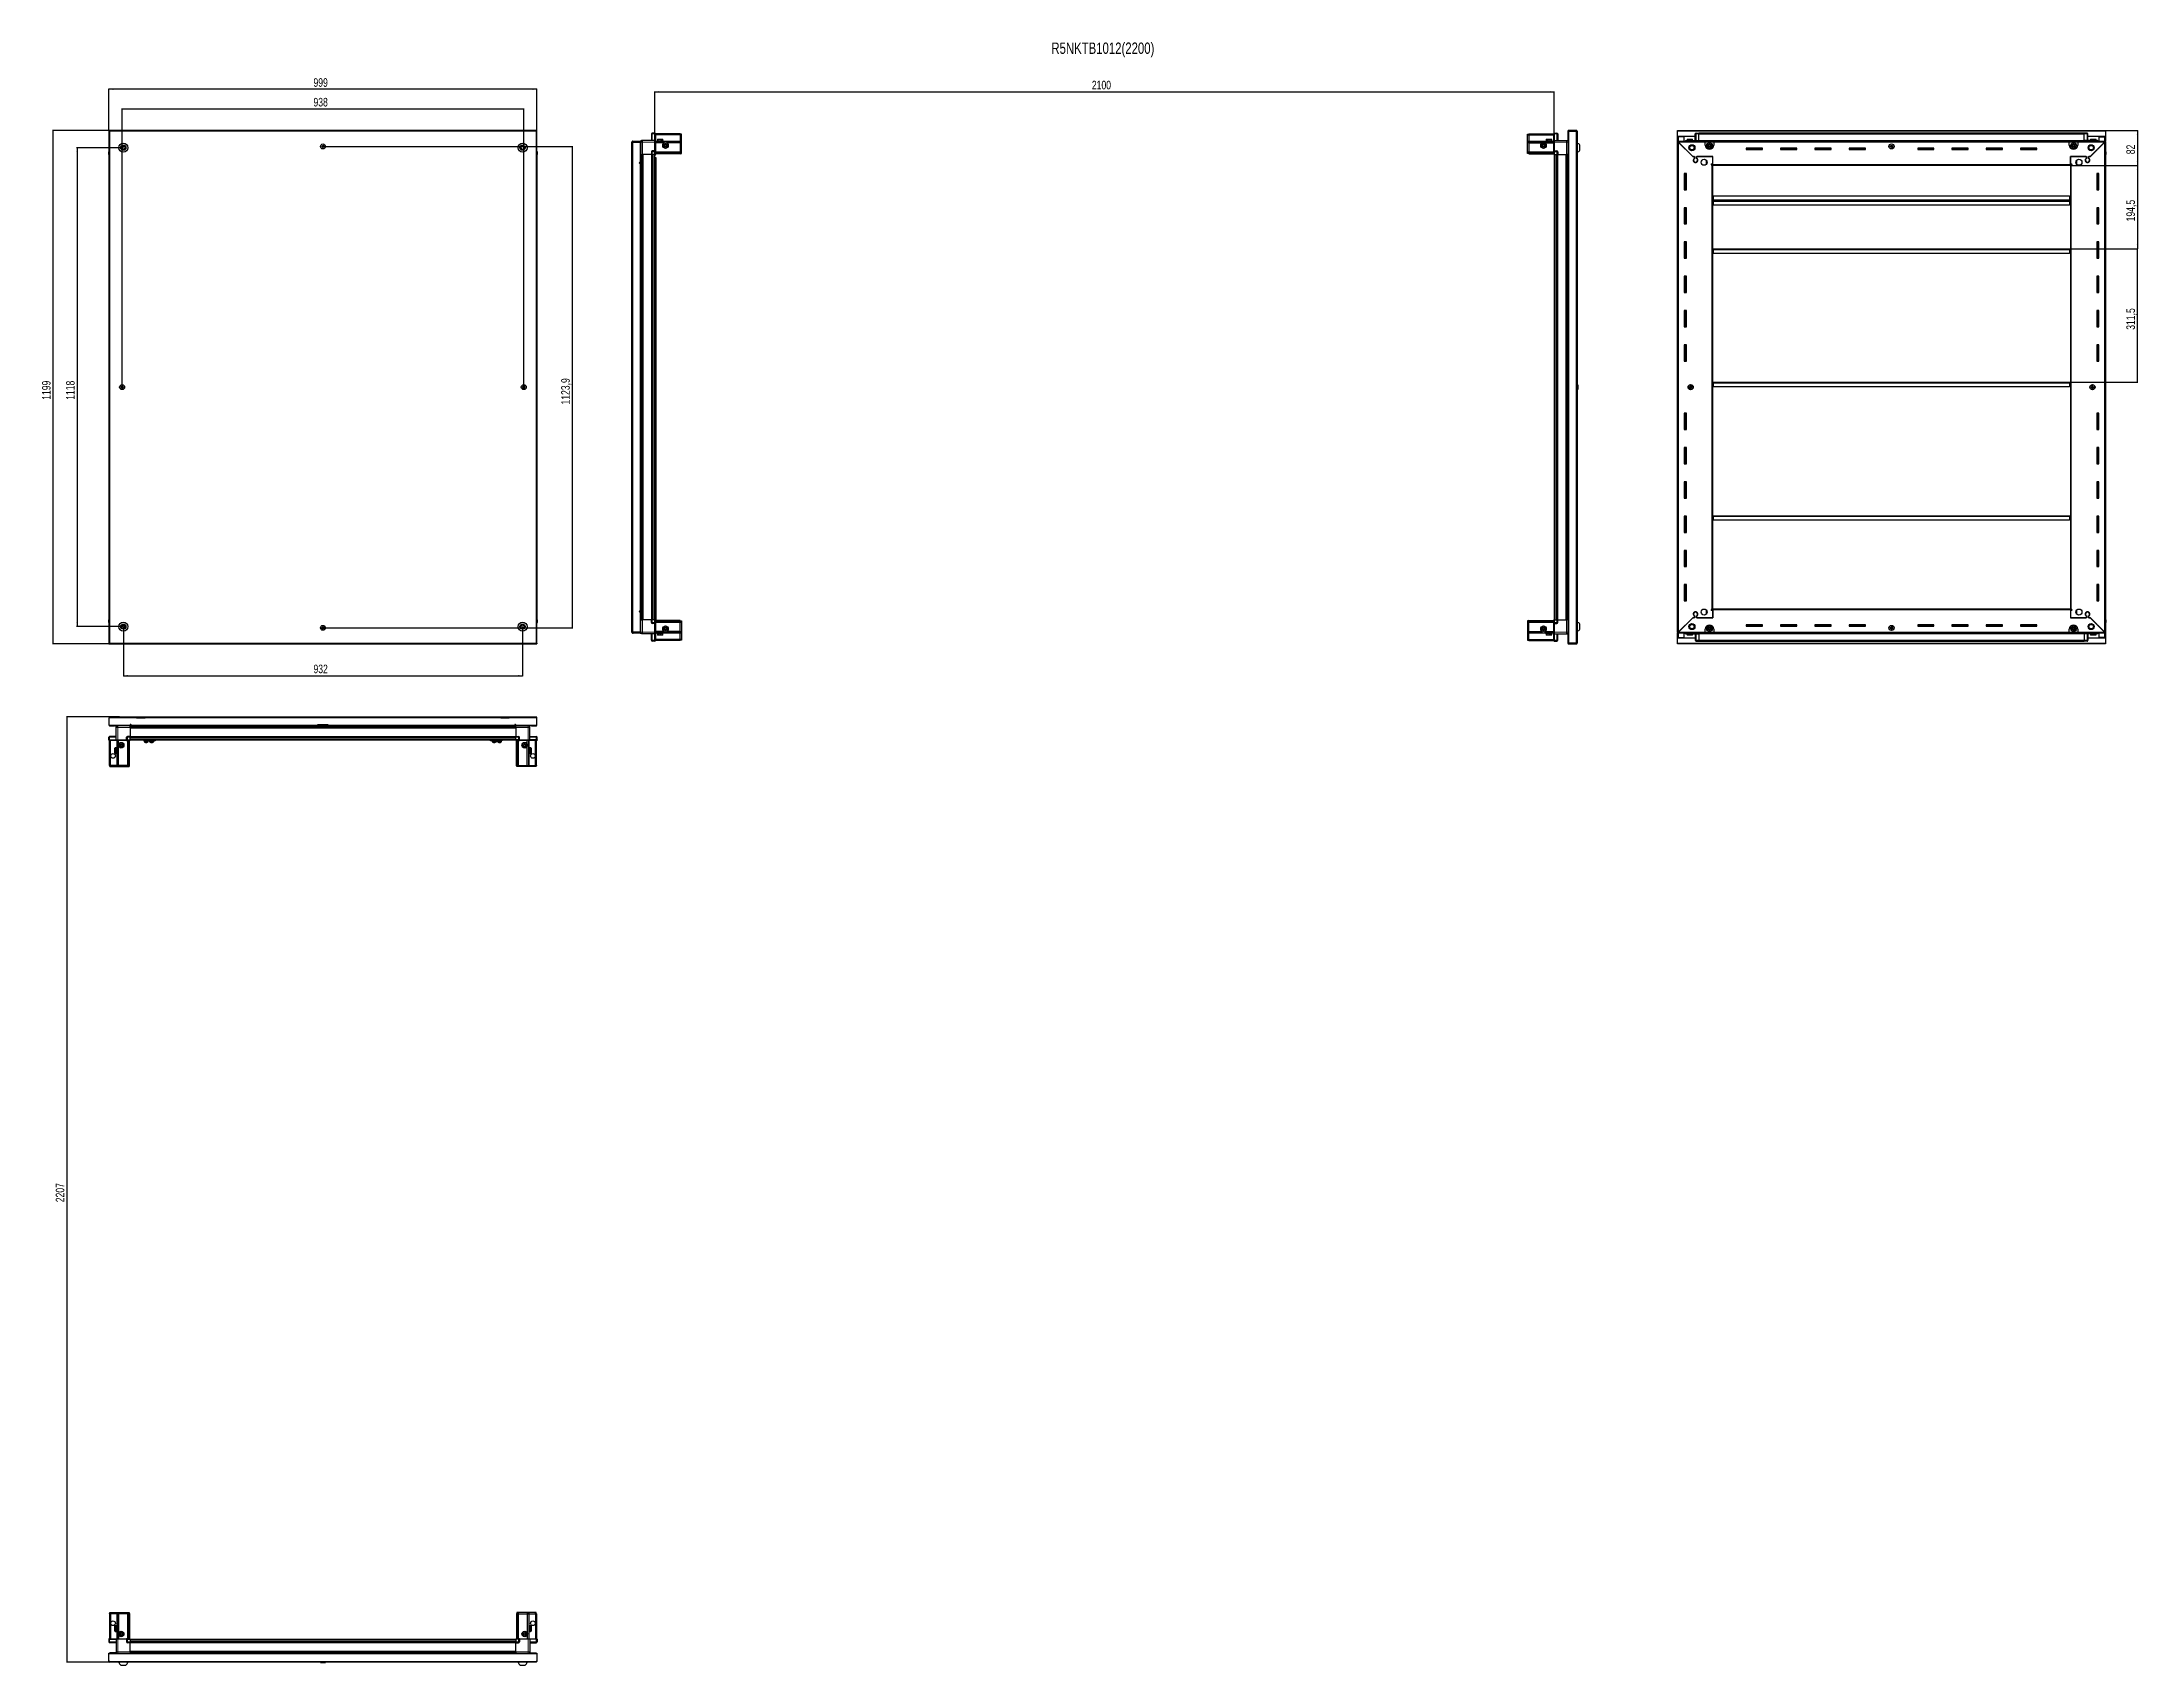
# Model space of a CAD drawing. Header units: millimetres. Extents: x -659 to 4234, y -2210 to 1579.
import ezdxf

# ---------------------------------------------------------------- set-up
doc = ezdxf.new("R2010")
doc.units = ezdxf.units.MM
doc.layers.add('FORMAT', color=7, linetype='Continuous')
doc.styles.add('SLDTEXTSTYLE0', font='TXT', dxfattribs={"width": 0.75})
doc.dimstyles.new('SLDDIMSTYLE0', dxfattribs={"dimtxt": 20, "dimasz": 10, "dimexe": 0, "dimexo": 0.0625, "dimgap": 5, "dimtad": 2, "dimdec": 1, "dimrnd": 1e-09, "dimzin": 12, "dimdsep": 46, "dimtxsty": 'SLDTEXTSTYLE0', "dimsah": 1, "dimcen": 0.09, "dimadec": 0, "dimazin": 3, "dimtfac": 1, "dimtofl": 0, "dimtmove": 0, "dimatfit": 3, "dimfxl": 0, "dimfrac": 2, "dimtolj": 1, "dimtzin": 12, "dimarcsym": 0})

msp = doc.modelspace()

# ---------------------------------------------------------------- texts
at = {"layer": 'FORMAT', "insert": (1697.42, 1577.84), "char_height": 26.4583, "attachment_point": 1, "style": 'SLDTEXTSTYLE0'}
msp.add_mtext('R5NKTB1012(2200)', dxfattribs=at)

# ---------------------------------------------------------------- blocks, each defined once
blk = doc.blocks.new('_D')
at = {"layer": 'FORMAT'}
for p, q in [((-502.6, 1372.8), (-634.1, 1372.8)), ((-633.1, 173.8), (-633.1, 1372.8)), ((-502.6, 173.8), (-634.1, 173.8))]:
    blk.add_line(p, q, dxfattribs=at)
for points in [[(-633.1, 1372.8), (-634.6, 1362.8), (-631.5, 1362.8)], [(-633.1, 173.8), (-631.5, 183.8), (-634.6, 183.8)]]:
    blk.add_solid(points, dxfattribs=at)
at = {"layer": 'FORMAT', "insert": (-658.9, 743.8), "char_height": 20, "attachment_point": 1, "rotation": 90, "style": 'SLDTEXTSTYLE0'}
blk.add_mtext('1199', dxfattribs=at)
blk = doc.blocks.new('_D_1')
at = {"layer": 'FORMAT'}
for p, q in [((-502.6, 1372.8), (-502.6, 1469.7)), ((496.4, 1468.7), (-502.6, 1468.7)), ((496.4, 1372.8), (496.4, 1469.7))]:
    blk.add_line(p, q, dxfattribs=at)
for points in [[(-502.6, 1468.7), (-492.6, 1467.2), (-492.6, 1470.3)], [(496.4, 1468.7), (486.4, 1470.3), (486.4, 1467.2)]]:
    blk.add_solid(points, dxfattribs=at)
at = {"layer": 'FORMAT', "insert": (-25.2, 1494.5), "char_height": 20, "attachment_point": 1, "style": 'SLDTEXTSTYLE0'}
blk.add_mtext('999', dxfattribs=at)
blk = doc.blocks.new('_D_2')
at = {"layer": 'FORMAT'}
for p, q in [((-469.1, 214.3), (-469.1, 98.8)), ((462.9, 214.3), (462.9, 98.8)), ((-469.1, 99.8), (462.9, 99.8))]:
    blk.add_line(p, q, dxfattribs=at)
for points in [[(-469.1, 99.8), (-459.1, 98.3), (-459.1, 101.4)], [(462.9, 99.8), (452.9, 101.4), (452.9, 98.3)]]:
    blk.add_solid(points, dxfattribs=at)
at = {"layer": 'FORMAT', "insert": (-25.2, 125.6), "char_height": 20, "attachment_point": 1, "style": 'SLDTEXTSTYLE0'}
blk.add_mtext('932', dxfattribs=at)
blk = doc.blocks.new('_D_3')
at = {"layer": 'FORMAT'}
for p, q in [((-472.1, 773.3), (-472.1, 1423.8)), ((-472.1, 1422.8), (465.9, 1422.8)), ((465.9, 773.3), (465.9, 1423.8))]:
    blk.add_line(p, q, dxfattribs=at)
for points in [[(-472.1, 1422.8), (-462.1, 1421.3), (-462.1, 1424.4)], [(465.9, 1422.8), (455.9, 1424.4), (455.9, 1421.3)]]:
    blk.add_solid(points, dxfattribs=at)
at = {"layer": 'FORMAT', "insert": (-25.2, 1448.6), "char_height": 20, "attachment_point": 1, "style": 'SLDTEXTSTYLE0'}
blk.add_mtext('938', dxfattribs=at)
blk = doc.blocks.new('_D_4')
at = {"layer": 'FORMAT'}
for p, q in [((-3.1, 1335.3), (579.9, 1335.3)), ((578.9, 1335.3), (578.9, 211.5)), ((-3.1, 211.5), (579.9, 211.5))]:
    blk.add_line(p, q, dxfattribs=at)
for points in [[(578.9, 1335.3), (577.4, 1325.3), (580.5, 1325.3)], [(578.9, 211.5), (580.5, 221.5), (577.4, 221.5)]]:
    blk.add_solid(points, dxfattribs=at)
at = {"layer": 'FORMAT', "insert": (553.1, 732.8), "char_height": 20, "attachment_point": 1, "rotation": 90, "style": 'SLDTEXTSTYLE0'}
blk.add_mtext('1123,9', dxfattribs=at)
blk = doc.blocks.new('_D_5')
at = {"layer": 'FORMAT'}
for p, q in [((-469.1, 1332.3), (-578.1, 1332.3)), ((-577.1, 1332.3), (-577.1, 214.3)), ((-469.1, 214.3), (-578.1, 214.3))]:
    blk.add_line(p, q, dxfattribs=at)
for points in [[(-577.1, 1332.3), (-578.6, 1322.3), (-575.5, 1322.3)], [(-577.1, 214.3), (-575.5, 224.3), (-578.6, 224.3)]]:
    blk.add_solid(points, dxfattribs=at)
at = {"layer": 'FORMAT', "insert": (-602.9, 743.8), "char_height": 20, "attachment_point": 1, "rotation": 90, "style": 'SLDTEXTSTYLE0'}
blk.add_mtext('1118', dxfattribs=at)
blk = doc.blocks.new('_D_6')
at = {"layer": 'FORMAT'}
for p, q in [((771.5, 1316.3), (771.5, 1463.8)), ((771.5, 1462.8), (2871.5, 1462.8)), ((2871.5, 1316.3), (2871.5, 1463.8))]:
    blk.add_line(p, q, dxfattribs=at)
for points in [[(771.5, 1462.8), (781.5, 1461.3), (781.5, 1464.4)], [(2871.5, 1462.8), (2861.5, 1464.4), (2861.5, 1461.3)]]:
    blk.add_solid(points, dxfattribs=at)
at = {"layer": 'FORMAT', "insert": (1792, 1488.6), "char_height": 20, "attachment_point": 1, "style": 'SLDTEXTSTYLE0'}
blk.add_mtext('2100', dxfattribs=at)
blk = doc.blocks.new('_D_7')
at = {"layer": 'FORMAT'}
for p, q in [((4158.3, 1372.8), (4233.8, 1372.8)), ((4232.8, 1372.8), (4232.8, 1290.8)), ((4076.3, 1290.8), (4233.8, 1290.8))]:
    blk.add_line(p, q, dxfattribs=at)
for points in [[(4232.8, 1372.8), (4231.3, 1362.8), (4234.3, 1362.8)], [(4232.8, 1290.8), (4234.3, 1300.8), (4231.3, 1300.8)]]:
    blk.add_solid(points, dxfattribs=at)
at = {"layer": 'FORMAT', "insert": (4207, 1317.1), "char_height": 20, "attachment_point": 1, "rotation": 90, "style": 'SLDTEXTSTYLE0'}
blk.add_mtext('82', dxfattribs=at)
blk = doc.blocks.new('_D_8')
at = {"layer": 'FORMAT'}
for p, q in [((4075.3, 1096.3), (4233.8, 1096.3)), ((4232.8, 784.8), (4232.8, 1096.3)), ((4075.3, 784.8), (4233.8, 784.8))]:
    blk.add_line(p, q, dxfattribs=at)
for points in [[(4232.8, 1096.3), (4231.3, 1086.3), (4234.3, 1086.3)], [(4232.8, 784.8), (4234.3, 794.8), (4231.3, 794.8)]]:
    blk.add_solid(points, dxfattribs=at)
at = {"layer": 'FORMAT', "insert": (4207, 907.3), "char_height": 20, "attachment_point": 1, "rotation": 90, "style": 'SLDTEXTSTYLE0'}
blk.add_mtext('311,5', dxfattribs=at)
blk = doc.blocks.new('_D_9')
at = {"layer": 'FORMAT'}
for p, q in [((4076.3, 1290.8), (4233.8, 1290.8)), ((4232.8, 1290.8), (4232.8, 1096.3)), ((4075.3, 1096.3), (4233.8, 1096.3))]:
    blk.add_line(p, q, dxfattribs=at)
for points in [[(4232.8, 1290.8), (4231.3, 1280.8), (4234.3, 1280.8)], [(4232.8, 1096.3), (4234.3, 1106.3), (4231.3, 1106.3)]]:
    blk.add_solid(points, dxfattribs=at)
at = {"layer": 'FORMAT', "insert": (4207, 1160.3), "char_height": 20, "attachment_point": 1, "rotation": 90, "style": 'SLDTEXTSTYLE0'}
blk.add_mtext('194,5', dxfattribs=at)
blk = doc.blocks.new('_D_10')
at = {"layer": 'FORMAT'}
for p, q in [((-477.7, 3.8), (-602.1, 3.8)), ((-601.1, 3.8), (-601.1, -2203.2)), ((-500.5, -2203.2), (-602.1, -2203.2))]:
    blk.add_line(p, q, dxfattribs=at)
for points in [[(-601.1, 3.8), (-602.6, -6.2), (-599.5, -6.2)], [(-601.1, -2203.2), (-599.5, -2193.2), (-602.6, -2193.2)]]:
    blk.add_solid(points, dxfattribs=at)
at = {"layer": 'FORMAT', "insert": (-626.9, -1129.3), "char_height": 20, "attachment_point": 1, "rotation": 90, "style": 'SLDTEXTSTYLE0'}
blk.add_mtext('2207', dxfattribs=at)

# ---------------------------------------------------------------- dimensions: what is measured, and where the dimension line sits
at = {"layer": 'FORMAT'}
for base, p1, p2, picture, middle in [((-502.58, 1468.73), (496.42, 1372.83), (-502.58, 1372.83), '_D_1', (-3.08, 1468.73)), ((465.92, 1422.83), (-472.08, 773.33), (465.92, 773.33), '_D_3', (-3.08, 1422.83)), ((462.92, 99.83), (-469.08, 214.33), (462.92, 214.33), '_D_2', (-3.08, 99.83))]:
    dim = msp.add_linear_dim(base=base, p1=p1, p2=p2, dimstyle='SLDDIMSTYLE0', dxfattribs=at)
    dim.commit()
    dim.dimension.update_dxf_attribs({"geometry": picture, "text_midpoint": middle, "dimtype": 160})
for base, p1, p2, angle, picture, middle in [((2871.52, 1462.83), (771.52, 1316.33), (2871.52, 1316.33), 0, '_D_6', (1821.52, 1462.83)), ((-633.08, 1372.83), (-502.58, 173.83), (-502.58, 1372.83), 90, '_D', (-633.08, 773.33)), ((4232.81, 1290.83), (4158.31, 1372.83), (4076.31, 1290.83), 90, '_D_7', (4232.81, 1331.83)), ((-577.08, 214.33), (-469.08, 1332.33), (-469.08, 214.33), 90, '_D_5', (-577.08, 773.33)), ((578.92274493, 211.47958773), (-3.07761197, 1335.32958773), (-3.07761197, 211.47958773), 90, '_D_4', (578.92274493, 773.40458773)), ((4232.81, 1096.33), (4076.31, 1290.83), (4075.31, 1096.33), 90, '_D_9', (4232.81, 1193.58)), ((4232.81, 1096.33), (4075.31, 784.83), (4075.31, 1096.33), 90, '_D_8', (4232.81, 940.58)), ((-601.08, -2203.22), (-477.71, 3.78), (-500.48, -2203.22), 90, '_D_10', (-601.08, -1099.72))]:
    dim = msp.add_linear_dim(base=base, p1=p1, p2=p2, angle=angle, dimstyle='SLDDIMSTYLE0', dxfattribs=at)
    dim.commit()
    dim.dimension.update_dxf_attribs({"geometry": picture, "text_midpoint": middle, "dimtype": 160})

# ---------------------------------------------------------------- linework, layer by layer
at = {"color": 7, "linetype": 'Continuous', "lineweight": 25}
for p, q in [((-502.58, 1371.33), (-502.58, 1372.83)), ((-500.48, 1372.83), (-502.58, 1372.83)), ((-502.58, 1371.33), (-500.48, 1371.33)), ((-502.58, 1371.33), (-502.58, 1370.73)), ((-502.58, 1370.73), (-502.58, 175.93)), ((-502.58, 1370.73), (-500.48, 1370.73)), ((494.32, 1372.83), (-500.48, 1372.83)), ((-500.48, 1372.83), (-500.48, 1370.73)), ((494.32, 1370.73), (494.32, 1372.83)), ((496.42, 1372.83), (494.32, 1372.83)), ((494.32, 1371.33), (496.42, 1371.33)), ((494.32, 1370.73), (496.42, 1370.73)), ((496.42, 1371.33), (496.42, 1372.83)), ((496.42, 1370.73), (496.42, 1371.33)), ((496.42, 175.93), (496.42, 1370.73)), ((2903.37, 1370.73), (2903.37, 1358.33)), ((2904.87, 1370.73), (2904.87, 1358.33)), ((2905.37, 1357.83), (2905.37, 1370.73)), ((2905.37, 1370.73), (2922.77, 1370.73)), ((2922.77, 1372.83), (2905.47, 1372.83)), ((2922.77, 1371.33), (2905.47, 1371.33)), ((2922.77, 1371.33), (2922.77, 1372.83)), ((2922.77, 1370.73), (2924.87, 1370.73)), ((2924.87, 1370.73), (2924.87, 175.93)), ((3159.31, 1370.73), (3159.31, 1372.83)), ((3159.31, 1372.83), (4158.31, 1372.83)), ((3159.31, 1358.33), (3159.31, 1370.73)), ((4158.31, 1372.83), (4158.31, 1370.73)), ((4158.31, 1370.73), (4158.31, 1358.33)), ((-503.08, 1322.83), (-503.08, 1316.33)), ((-503.08, 1316.33), (-503.08, 1322.83)), ((496.42, 1324.15), (496.42, 1324.15)), ((496.92, 1322.83), (496.92, 1316.33)), ((496.92, 1316.33), (496.92, 1322.83)), ((718.17, 1340.96), (717.87, 1340.96)), ((717.87, 1329.39), (717.87, 1340.96)), ((717.87, 1329.39), (718.17, 1329.39)), ((719.67, 1345.48), (718.17, 1345.48)), ((718.17, 1344.98), (718.17, 1345.48)), ((718.17, 201.68), (718.17, 1344.98)), ((720.27, 1346.08), (720.27, 1347.58)), ((720.27, 1347.58), (721.17, 1347.58)), ((720.27, 1346.08), (721.17, 1346.08)), ((720.27, 1345.58), (737.67, 1345.58)), ((721.17, 1346.08), (721.17, 1347.58)), ((721.17, 1347.58), (737.67, 1347.58)), ((721.17, 1346.08), (737.67, 1346.08)), ((737.67, 1346.08), (737.67, 1347.58)), ((739.17, 1345.58), (737.67, 1345.58)), ((737.67, 1345.58), (737.67, 1298.08)), ((739.17, 1345.33), (739.17, 1316.33)), ((771.67, 1349.33), (742.67, 1349.33)), ((763.67, 1364.33), (763.67, 1349.33)), ((763.67, 1322.83), (763.67, 1316.33)), ((771.67, 1366.33), (765.67, 1366.33)), ((771.67, 1324.83), (765.67, 1324.83)), ((771.67, 1366.33), (772.01, 1366.33)), ((771.67, 1366.33), (771.67, 1364.33)), ((771.67, 1349.53), (771.67, 1364.33)), ((771.67, 1349.53), (771.67, 1364.33)), ((771.67, 1349.33), (771.67, 1349.53)), ((771.67, 1349.33), (772.87, 1349.33)), ((771.67, 1345.33), (771.67, 1349.33)), ((771.67, 1325.03), (771.67, 1345.33)), ((771.67, 1324.83), (771.67, 1325.03)), ((771.67, 1324.83), (771.67, 1322.83)), ((771.67, 1324.83), (772.87, 1324.83)), ((771.67, 1316.33), (771.67, 1322.83)), ((771.67, 1316.33), (771.67, 1322.83)), ((772.87, 1365.83), (772.01, 1366.33)), ((772.01, 1316.33), (772.01, 1322.83)), ((772.87, 1364.33), (772.87, 1365.83)), ((831.17, 1364.83), (772.87, 1364.83)), ((772.87, 1364.33), (772.87, 1349.53)), ((831.17, 1362.33), (772.87, 1362.33)), ((772.87, 1349.53), (772.87, 1349.33)), ((772.87, 1349.33), (772.87, 1345.33)), ((831.17, 1346.83), (772.87, 1346.83)), ((772.87, 1345.33), (772.87, 1325.03)), ((794.17, 1343.33), (772.87, 1343.33)), ((772.87, 1325.03), (772.87, 1324.83)), ((772.87, 1324.15), (772.87, 1324.83)), ((772.87, 1324.15), (772.87, 1316.33)), ((831.17, 1321.83), (772.87, 1321.83)), ((777.67, 1351.23), (777.67, 1348.83)), ((777.67, 1348.83), (777.67, 1348.33)), ((777.67, 1348.33), (777.81, 1348.33)), ((778, 1348.83), (777.81, 1348.83)), ((777.81, 1348.83), (777.81, 1348.33)), ((777.81, 1348.33), (778, 1348.33)), ((778, 1348.83), (778, 1348.33)), ((778, 1348.33), (778.53, 1348.33)), ((778.47, 1352.03), (785.64, 1352.03)), ((778.93, 1348.83), (778.53, 1348.83)), ((778.53, 1348.83), (778.53, 1348.33)), ((778.53, 1348.33), (778.93, 1348.33)), ((778.93, 1348.83), (778.93, 1348.33)), ((778.93, 1348.33), (779.8, 1348.33)), ((779.77, 1348.33), (779.77, 1348.23)), ((779.77, 1348.23), (788.57, 1348.23)), ((780.37, 1348.83), (779.8, 1348.83)), ((779.8, 1348.83), (779.8, 1348.33)), ((779.8, 1348.33), (780.37, 1348.33)), ((780.17, 1347.83), (780.86, 1347.35)), ((780.17, 1347.83), (785.2, 1347.83)), ((780.86, 1347.35), (780.17, 1346.86)), ((780.17, 1346.86), (780.17, 1346.83)), ((780.17, 1346.86), (785.2, 1346.86)), ((780.37, 1348.83), (780.37, 1348.33)), ((780.37, 1348.33), (781.49, 1348.33)), ((780.86, 1347.35), (785.03, 1347.35)), ((782.18, 1348.83), (781.49, 1348.83)), ((781.49, 1348.83), (781.49, 1348.33)), ((781.49, 1348.33), (782.18, 1348.33)), ((782.18, 1348.83), (782.18, 1348.33)), ((782.18, 1348.33), (783.46, 1348.33)), ((784.19, 1348.83), (783.46, 1348.83)), ((783.46, 1348.83), (783.46, 1348.33)), ((783.46, 1348.33), (783.69, 1348.33)), ((783.69, 1348.83), (783.69, 1348.33)), ((784.19, 1348.83), (784.19, 1348.33)), ((784.19, 1348.83), (784.19, 1348.33)), ((784.19, 1348.33), (785.49, 1348.33)), ((784.19, 1348.33), (784.19, 1348.33)), ((785.03, 1347.35), (787.48, 1347.35)), ((785.2, 1347.83), (788.17, 1347.83)), ((785.2, 1346.86), (788.17, 1346.86)), ((786.2, 1348.83), (785.49, 1348.83)), ((785.49, 1348.83), (785.49, 1348.33)), ((785.55, 1348.83), (785.55, 1348.33)), ((785.55, 1348.33), (786.2, 1348.33)), ((785.64, 1352.03), (789.87, 1352.03)), ((786.2, 1348.83), (786.2, 1348.33)), ((786.2, 1348.33), (787.39, 1348.33)), ((788.01, 1348.83), (787.39, 1348.83)), ((787.39, 1348.83), (787.39, 1348.33)), ((787.39, 1348.33), (788.01, 1348.33)), ((787.48, 1347.35), (788.17, 1347.83)), ((788.17, 1346.86), (787.48, 1347.35)), ((788.01, 1348.83), (788.01, 1348.33)), ((788.01, 1348.33), (788.98, 1348.33)), ((788.17, 1346.83), (788.17, 1346.86)), ((788.57, 1348.23), (788.57, 1348.33)), ((789.44, 1348.83), (788.98, 1348.83)), ((788.98, 1348.83), (788.98, 1348.33)), ((788.98, 1348.33), (789.44, 1348.33)), ((789.44, 1348.83), (789.44, 1348.33)), ((789.44, 1348.33), (790.1, 1348.33)), ((790.36, 1348.83), (790.1, 1348.83)), ((790.1, 1348.83), (790.1, 1348.33)), ((790.1, 1348.33), (790.36, 1348.33)), ((790.36, 1348.83), (790.36, 1348.33)), ((790.36, 1348.33), (790.63, 1348.33)), ((790.67, 1348.83), (790.63, 1348.83)), ((790.63, 1348.83), (790.63, 1348.33)), ((790.63, 1348.33), (790.67, 1348.33)), ((790.67, 1348.83), (790.67, 1351.23)), ((790.67, 1348.83), (790.67, 1348.33)), ((831.17, 1343.33), (799.17, 1343.33)), ((831.17, 1364.83), (831.17, 1362.33)), ((834.17, 1364.03), (831.17, 1364.83)), ((831.17, 1362.33), (831.17, 1347.83)), ((834.17, 1362.17), (831.17, 1362.33)), ((831.17, 1347.83), (831.17, 1346.83)), ((831.17, 1346.83), (831.17, 1343.33)), ((834.17, 1346.03), (831.17, 1346.83)), ((831.17, 1343.33), (831.17, 1322.83)), ((831.17, 1343.33), (834.17, 1343)), ((831.17, 1322.83), (831.17, 1321.83)), ((831.17, 1321.83), (831.17, 1320.83)), ((831.17, 1321.83), (834.17, 1321.03)), ((834.17, 1362.17), (834.17, 1364.03)), ((834.17, 1347.83), (834.17, 1362.17)), ((834.17, 1346.03), (834.17, 1347.83)), ((834.17, 1343), (834.17, 1346.03)), ((834.17, 1322.83), (834.17, 1343)), ((834.17, 1321.03), (834.17, 1322.83)), ((2808.87, 1364.03), (2811.87, 1364.83)), ((2808.87, 1362.17), (2808.87, 1364.03)), ((2808.87, 1362.17), (2811.87, 1362.33)), ((2808.87, 1347.83), (2808.87, 1362.17)), ((2808.87, 1346.03), (2808.87, 1347.83)), ((2808.87, 1346.03), (2811.87, 1346.83)), ((2808.87, 1343), (2808.87, 1346.03)), ((2811.87, 1343.33), (2808.87, 1343)), ((2808.87, 1322.83), (2808.87, 1343)), ((2808.87, 1321.03), (2808.87, 1322.83)), ((2811.87, 1321.83), (2808.87, 1321.03)), ((2811.87, 1364.83), (2811.87, 1362.33)), ((2811.87, 1364.83), (2870.17, 1364.83)), ((2811.87, 1362.33), (2811.87, 1347.83)), ((2811.87, 1362.33), (2870.17, 1362.33)), ((2811.87, 1347.83), (2811.87, 1346.83)), ((2811.87, 1346.83), (2811.87, 1343.33)), ((2811.87, 1346.83), (2870.17, 1346.83)), ((2811.87, 1343.33), (2811.87, 1322.83)), ((2811.87, 1343.33), (2843.87, 1343.33)), ((2811.87, 1322.83), (2811.87, 1321.83)), ((2811.87, 1321.83), (2811.87, 1320.83)), ((2811.87, 1321.83), (2870.17, 1321.83)), ((2848.87, 1343.33), (2870.17, 1343.33)), ((2852.37, 1351.23), (2852.37, 1348.33)), ((2852.37, 1348.33), (2852.41, 1348.33)), ((2852.53, 1348.83), (2852.41, 1348.83)), ((2852.41, 1348.83), (2852.41, 1348.33)), ((2852.41, 1348.33), (2852.53, 1348.33)), ((2852.53, 1348.83), (2852.53, 1348.33)), ((2852.53, 1348.33), (2852.94, 1348.33)), ((2853.28, 1348.83), (2852.94, 1348.83)), ((2852.94, 1348.83), (2852.94, 1348.33)), ((2852.94, 1348.33), (2853.28, 1348.33)), ((2853.17, 1352.03), (2864.57, 1352.03)), ((2853.28, 1348.83), (2853.28, 1348.33)), ((2853.28, 1348.33), (2854.05, 1348.33)), ((2854.58, 1348.83), (2854.05, 1348.83)), ((2854.05, 1348.83), (2854.05, 1348.33)), ((2854.05, 1348.33), (2854.58, 1348.33)), ((2854.47, 1348.33), (2854.47, 1348.23)), ((2854.47, 1348.23), (2863.27, 1348.23)), ((2854.58, 1348.83), (2854.58, 1348.33)), ((2854.58, 1348.33), (2855.63, 1348.33)), ((2854.87, 1347.83), (2855.56, 1347.35)), ((2854.87, 1347.83), (2862.87, 1347.83)), ((2855.56, 1347.35), (2854.87, 1346.86)), ((2854.87, 1346.86), (2854.87, 1346.83)), ((2854.87, 1346.86), (2862.87, 1346.86)), ((2855.56, 1347.35), (2862.18, 1347.35)), ((2856.3, 1348.83), (2855.63, 1348.83)), ((2855.63, 1348.83), (2855.63, 1348.33)), ((2855.63, 1348.33), (2856.3, 1348.33)), ((2856.3, 1348.83), (2856.3, 1348.33)), ((2856.3, 1348.33), (2857.53, 1348.33)), ((2858.27, 1348.83), (2857.53, 1348.83)), ((2857.53, 1348.83), (2857.53, 1348.33)), ((2857.53, 1348.33), (2857.97, 1348.33)), ((2857.97, 1348.83), (2857.97, 1348.33)), ((2858.27, 1348.83), (2858.27, 1348.33)), ((2858.27, 1348.33), (2859.57, 1348.33)), ((2860.29, 1348.83), (2859.57, 1348.83)), ((2859.57, 1348.83), (2859.57, 1348.33)), ((2859.84, 1348.83), (2859.84, 1348.33)), ((2859.84, 1348.33), (2860.29, 1348.33)), ((2860.29, 1348.83), (2860.29, 1348.33)), ((2860.29, 1348.33), (2861.53, 1348.33)), ((2862.19, 1348.83), (2861.53, 1348.83)), ((2861.53, 1348.83), (2861.53, 1348.33)), ((2861.53, 1348.33), (2862.19, 1348.33)), ((2862.18, 1347.35), (2862.87, 1347.83)), ((2862.87, 1346.86), (2862.18, 1347.35)), ((2862.19, 1348.83), (2862.19, 1348.33)), ((2862.19, 1348.33), (2863.23, 1348.33)), ((2862.87, 1346.83), (2862.87, 1346.86)), ((2863.75, 1348.83), (2863.23, 1348.83)), ((2863.23, 1348.83), (2863.23, 1348.33)), ((2863.23, 1348.33), (2863.75, 1348.33)), ((2863.27, 1348.23), (2863.27, 1348.33)), ((2863.75, 1348.83), (2863.75, 1348.33)), ((2863.75, 1348.33), (2864.51, 1348.33)), ((2864.84, 1348.83), (2864.51, 1348.83)), ((2864.51, 1348.83), (2864.51, 1348.33)), ((2864.51, 1348.33), (2864.84, 1348.33)), ((2864.84, 1348.83), (2864.84, 1348.33)), ((2864.84, 1348.33), (2865.23, 1348.33)), ((2865.34, 1348.83), (2865.23, 1348.83)), ((2865.23, 1348.83), (2865.23, 1348.33)), ((2865.23, 1348.33), (2865.34, 1348.33)), ((2865.34, 1348.83), (2865.34, 1348.33)), ((2865.34, 1348.33), (2865.37, 1348.33)), ((2865.37, 1348.33), (2865.37, 1351.23)), ((2871.04, 1366.33), (2870.17, 1365.83)), ((2871.04, 1366.33), (2870.17, 1365.83)), ((2870.17, 1365.83), (2870.17, 1364.33)), ((2870.17, 1349.53), (2870.17, 1364.33)), ((2870.17, 1349.33), (2870.17, 1349.53)), ((2871.37, 1349.33), (2870.17, 1349.33)), ((2870.17, 1345.33), (2870.17, 1349.33)), ((2870.17, 1325.03), (2870.17, 1345.33)), ((2870.17, 1324.83), (2870.17, 1325.03)), ((2871.37, 1324.83), (2870.17, 1324.83)), ((2870.17, 1324.83), (2870.17, 1324.15)), ((2870.17, 1316.33), (2870.17, 1324.15)), ((2871.37, 1366.33), (2871.04, 1366.33)), ((2871.37, 1366.33), (2871.04, 1366.33)), ((2871.04, 1322.83), (2871.04, 1316.33)), ((2871.37, 1364.33), (2871.37, 1366.33)), ((2871.37, 1366.33), (2871.37, 1366.33)), ((2871.37, 1366.33), (2877.37, 1366.33)), ((2871.37, 1364.33), (2871.37, 1349.53)), ((2871.37, 1349.53), (2871.37, 1349.33)), ((2871.37, 1349.33), (2871.37, 1345.33)), ((2871.37, 1349.33), (2900.37, 1349.33)), ((2871.37, 1345.33), (2871.37, 1325.03)), ((2871.37, 1325.03), (2871.37, 1324.83)), ((2871.37, 1322.83), (2871.37, 1324.83)), ((2871.37, 1324.83), (2877.37, 1324.83)), ((2871.37, 1322.83), (2871.37, 1324.83)), ((2871.37, 1322.83), (2871.37, 1316.33)), ((2879.37, 1364.33), (2879.37, 1349.33)), ((2879.37, 1322.83), (2879.37, 1316.33)), ((2903.27, 1357.83), (2903.27, 188.83)), ((2903.27, 1357.83), (2905.37, 1357.83)), ((2903.37, 1358.33), (2904.87, 1358.33)), ((2931.47, 1326.33), (2931.47, 1338.33)), ((3158.81, 1322.83), (3158.81, 1316.33)), ((3158.81, 1316.33), (3158.81, 1322.83)), ((3200.31, 1358.33), (3159.31, 1358.33)), ((3159.31, 1357.83), (3159.31, 1358.33)), ((3159.31, 1357.83), (3161.41, 1357.83)), ((3159.31, 1347.58), (3159.31, 1357.83)), ((3159.31, 1346.08), (3159.31, 1347.58)), ((3159.31, 1347.58), (3160.31, 1347.58)), ((3159.31, 1345.58), (3159.31, 1346.08)), ((3159.31, 1346.08), (3160.31, 1346.08)), ((3159.31, 201.08), (3159.31, 1345.58)), ((3160.81, 1345.58), (3159.31, 1345.58)), ((3160.31, 1347.58), (3223.81, 1347.58)), ((3160.31, 1346.08), (3160.31, 1347.58)), ((3160.81, 1357.83), (3160.81, 1358.33)), ((3160.91, 1345.48), (3194.81, 1311.58)), ((3174.31, 1357.83), (3161.41, 1357.83)), ((3195.51, 1310.88), (3161.41, 1344.98)), ((3174.31, 1347.58), (3174.31, 1357.83)), ((3179.81, 1349.33), (3208.81, 1349.33)), ((3181.31, 1351.23), (3181.31, 1349.33)), ((3182.11, 1352.03), (3193.51, 1352.03)), ((3194.31, 1349.33), (3194.31, 1351.23)), ((3200.31, 1349.33), (3200.31, 1364.33)), ((3200.98, 1365.83), (3200.98, 1365.83)), ((3202.31, 1366.33), (3208.81, 1366.33)), ((3202.31, 1366.33), (3208.81, 1366.33)), ((3208.73, 1347.58), (3208.81, 1349.3)), ((3208.81, 1366.33), (3208.81, 1366.33)), ((3208.81, 1366.33), (3208.81, 1366.33)), ((3208.81, 1366.33), (3208.81, 1364.33)), ((4108.81, 1366.18), (3208.81, 1366.18)), ((3208.81, 1349.33), (3208.81, 1364.33)), ((3208.81, 1349.33), (3208.81, 1348.83)), ((3208.81, 1348.18), (4108.81, 1348.18)), ((3223.81, 1345.48), (3223.81, 1347.58)), ((3223.81, 1347.58), (3243.81, 1347.58)), ((3223.81, 1346.08), (3243.81, 1346.08)), ((3223.81, 1338.58), (3223.81, 1345.48)), ((3243.81, 1347.58), (4073.81, 1347.58)), ((3243.81, 1347.58), (3243.81, 1345.48)), ((3243.81, 1345.48), (3243.81, 1338.58)), ((3357.81, 1331.33), (3319.81, 1331.33)), ((3319.81, 1331.33), (3319.81, 1327.83)), ((3357.81, 1328.58), (3319.81, 1328.58)), ((3319.81, 1327.83), (3357.81, 1327.83)), ((3357.81, 1327.83), (3357.81, 1331.33)), ((3437.81, 1331.33), (3399.81, 1331.33)), ((3399.81, 1331.33), (3399.81, 1327.83)), ((3437.81, 1328.58), (3399.81, 1328.58)), ((3399.81, 1327.83), (3437.81, 1327.83)), ((3437.81, 1327.83), (3437.81, 1331.33)), ((3517.81, 1331.33), (3479.81, 1331.33)), ((3479.81, 1331.33), (3479.81, 1327.83)), ((3517.81, 1328.58), (3479.81, 1328.58)), ((3479.81, 1327.83), (3517.81, 1327.83)), ((3517.81, 1327.83), (3517.81, 1331.33)), ((3597.81, 1331.33), (3559.81, 1331.33)), ((3559.81, 1331.33), (3559.81, 1327.83)), ((3597.81, 1328.58), (3559.81, 1328.58)), ((3559.81, 1327.83), (3597.81, 1327.83)), ((3597.81, 1327.83), (3597.81, 1331.33)), ((3757.81, 1331.33), (3719.81, 1331.33)), ((3719.81, 1331.33), (3719.81, 1327.83)), ((3757.81, 1328.58), (3719.81, 1328.58)), ((3719.81, 1327.83), (3757.81, 1327.83)), ((3757.81, 1327.83), (3757.81, 1331.33)), ((3837.81, 1331.33), (3799.81, 1331.33)), ((3799.81, 1331.33), (3799.81, 1327.83)), ((3837.81, 1328.58), (3799.81, 1328.58)), ((3799.81, 1327.83), (3837.81, 1327.83)), ((3837.81, 1327.83), (3837.81, 1331.33)), ((3917.81, 1331.33), (3879.81, 1331.33)), ((3879.81, 1331.33), (3879.81, 1327.83)), ((3917.81, 1328.58), (3879.81, 1328.58)), ((3879.81, 1327.83), (3917.81, 1327.83)), ((3917.81, 1327.83), (3917.81, 1331.33)), ((3997.81, 1331.33), (3959.81, 1331.33)), ((3959.81, 1331.33), (3959.81, 1327.83)), ((3997.81, 1328.58), (3959.81, 1328.58)), ((3959.81, 1327.83), (3997.81, 1327.83)), ((3997.81, 1327.83), (3997.81, 1331.33)), ((4073.81, 1345.48), (4073.81, 1347.58)), ((4073.81, 1347.58), (4093.81, 1347.58)), ((4073.81, 1346.08), (4093.81, 1346.08)), ((4073.81, 1338.58), (4073.81, 1345.48)), ((4093.81, 1347.58), (4093.81, 1345.48)), ((4093.81, 1347.58), (4157.31, 1347.58)), ((4093.81, 1345.48), (4093.81, 1338.58)), ((4108.81, 1366.33), (4108.81, 1366.33)), ((4115.31, 1366.33), (4108.81, 1366.33)), ((4115.31, 1366.33), (4108.81, 1366.33)), ((4108.81, 1366.33), (4108.81, 1364.33)), ((4108.81, 1349.33), (4108.81, 1364.33)), ((4137.81, 1349.33), (4108.81, 1349.33)), ((4108.81, 1349.33), (4108.81, 1348.83)), ((4108.81, 1349.3), (4108.88, 1347.58)), ((4117.31, 1364.33), (4117.31, 1364.33)), ((4117.31, 1349.33), (4117.31, 1364.33)), ((4158.31, 1358.33), (4117.31, 1358.33)), ((4156.21, 1344.98), (4122.11, 1310.88)), ((4122.81, 1311.58), (4156.71, 1345.48)), ((4123.31, 1351.23), (4123.31, 1349.33)), ((4124.11, 1352.03), (4135.51, 1352.03)), ((4136.31, 1349.33), (4136.31, 1351.23)), ((4143.31, 1357.83), (4156.21, 1357.83)), ((4143.31, 1347.58), (4143.31, 1357.83)), ((4156.21, 1357.83), (4158.31, 1357.83)), ((4156.81, 1357.83), (4156.81, 1358.33)), ((4156.81, 1345.58), (4158.31, 1345.58)), ((4157.31, 1346.08), (4157.31, 1347.58)), ((4157.31, 1347.58), (4158.31, 1347.58)), ((4157.31, 1346.08), (4158.31, 1346.08)), ((4158.31, 1357.83), (4158.31, 1358.33)), ((4158.31, 1357.83), (4158.31, 1347.58)), ((4158.31, 1346.08), (4158.31, 1347.58)), ((4158.31, 1346.08), (4158.31, 1345.58)), ((4158.31, 1345.58), (4158.31, 201.08)), ((4158.31, 1324.15), (4158.31, 1324.15)), ((4158.81, 1322.83), (4158.81, 1316.33)), ((4158.81, 1316.33), (4158.81, 1322.83)), ((-503.08, 1316.33), (-503.08, 1316.33)), ((-502.58, 1316.33), (-503.08, 1316.33)), ((-502.93, 1316.33), (-502.93, 230.33)), ((496.42, 1316.33), (496.92, 1316.33)), ((496.77, 230.33), (496.77, 1316.33)), ((496.92, 1316.33), (496.92, 1316.33)), ((496.92, 1316.33), (496.92, 1316.33)), ((737.67, 1298.08), (736.32, 1298.08)), ((736.32, 1296.08), (737.07, 1296.08)), ((737.07, 1296.08), (739.17, 1296.08)), ((737.67, 1319.08), (739.17, 1319.08)), ((739.17, 1316.33), (737.67, 1316.33)), ((739.17, 1296.08), (739.17, 250.58)), ((739.82, 230.33), (739.82, 1316.33)), ((741.62, 1316.33), (741.62, 230.33)), ((741.65, 1316.33), (741.65, 230.33)), ((763.67, 1316.33), (742.67, 1316.33)), ((763.67, 1316.33), (765.67, 1316.33)), ((764.32, 230.33), (764.32, 1316.33)), ((771.67, 1316.33), (765.67, 1316.33)), ((771.52, 230.33), (771.52, 1316.33)), ((771.52, 1309.33), (774.02, 1309.33)), ((771.67, 1316.33), (772.01, 1316.33)), ((771.67, 1316.33), (771.67, 1316.33)), ((772.87, 1316.33), (772.01, 1316.33)), ((772.01, 1316.33), (772.01, 1316.33)), ((831.17, 1320.83), (772.87, 1320.83)), ((831.17, 1319.33), (772.87, 1319.33)), ((831.17, 1317.83), (772.87, 1317.83)), ((774.02, 1309.33), (774.02, 235.83)), ((831.17, 1320.83), (831.17, 1319.33)), ((831.17, 1320.83), (834.17, 1320.29)), ((831.17, 1319.33), (834.17, 1319.78)), ((831.17, 1319.33), (831.17, 1317.83)), ((831.17, 1317.83), (834.17, 1318.63)), ((834.17, 1320.29), (834.17, 1321.03)), ((834.17, 1319.78), (834.17, 1320.29)), ((834.17, 1318.63), (834.17, 1319.78)), ((2808.87, 1320.29), (2808.87, 1321.03)), ((2811.87, 1320.83), (2808.87, 1320.29)), ((2808.87, 1319.78), (2808.87, 1320.29)), ((2808.87, 1318.63), (2808.87, 1319.78)), ((2811.87, 1319.33), (2808.87, 1319.78)), ((2811.87, 1317.83), (2808.87, 1318.63)), ((2811.87, 1320.83), (2870.17, 1320.83)), ((2811.87, 1320.83), (2811.87, 1319.33)), ((2811.87, 1319.33), (2870.17, 1319.33)), ((2811.87, 1319.33), (2811.87, 1317.83)), ((2811.87, 1317.83), (2870.17, 1317.83)), ((2871.04, 1316.33), (2870.17, 1316.33)), ((2871.37, 1316.33), (2871.04, 1316.33)), ((2871.37, 1316.33), (2877.37, 1316.33)), ((2871.52, 1316.33), (2871.52, 230.33)), ((2879.37, 1316.33), (2877.37, 1316.33)), ((2878.72, 1316.33), (2878.72, 230.33)), ((2879.37, 1316.33), (2900.37, 1316.33)), ((2901.4, 230.33), (2901.4, 1316.33)), ((2901.43, 230.33), (2901.43, 1316.33)), ((2903.22, 1316.33), (2903.22, 230.33)), ((3158.81, 1316.33), (3158.81, 1316.33)), ((3159.31, 1316.33), (3158.81, 1316.33)), ((3158.96, 1316.33), (3158.96, 230.33)), ((3179.81, 1272.33), (3174.81, 1272.33)), ((3174.81, 1272.33), (3174.81, 1234.33)), ((3176.96, 1234.33), (3176.96, 1272.33)), ((3178.75, 1234.33), (3178.75, 1272.33)), ((3178.78, 1234.33), (3178.78, 1272.33)), ((3179.81, 1234.33), (3179.81, 1272.33)), ((3194.81, 1311.58), (3199.01, 1311.58)), ((3196.21, 1311.58), (3195.51, 1310.88)), ((3198.31, 1311.58), (3196.21, 1311.58)), ((3198.31, 1311.58), (3198.31, 1307.69)), ((3199.01, 1311.58), (3199.01, 1307.29)), ((3199.31, 1298.72), (3199.31, 1297.96)), ((3203.61, 1311.58), (3241.31, 1311.58)), ((3203.61, 1307.29), (3203.61, 1311.58)), ((3204.31, 1307.69), (3204.31, 1311.58)), ((3241.31, 1311.58), (3204.31, 1311.58)), ((3226.81, 1294), (3226.81, 1302.66)), ((3238.46, 1294.33), (3241.31, 1294.33)), ((3239.21, 1292.33), (3238.46, 1292.33)), ((3239.21, 1292.33), (3241.31, 1292.33)), ((3241.31, 1293.33), (3239.31, 1293.33)), ((3239.31, 1293.33), (3239.31, 1292.33)), ((3241.31, 1294.33), (3241.31, 1311.58)), ((3241.31, 1292.93), (3241.31, 1311.58)), ((3241.31, 1290.83), (3241.31, 1292.93)), ((3241.31, 255.83), (3241.31, 1290.83)), ((4076.31, 1290.83), (3241.31, 1290.83)), ((4076.31, 1311.58), (4076.31, 1294.33)), ((4113.31, 1311.58), (4076.31, 1311.58)), ((4076.31, 1311.58), (4114.01, 1311.58)), ((4076.31, 1292.93), (4076.31, 1311.58)), ((4076.31, 1294.33), (4079.16, 1294.33)), ((4078.31, 1293.33), (4076.31, 1293.33)), ((4076.31, 1292.93), (4076.31, 1290.83)), ((4076.31, 1292.33), (4078.41, 1292.33)), ((4076.31, 1290.83), (4076.31, 255.83)), ((4078.31, 1292.33), (4078.31, 1293.33)), ((4079.16, 1292.33), (4078.41, 1292.33)), ((4090.81, 1302.66), (4090.81, 1294)), ((4113.31, 1311.58), (4113.31, 1307.69)), ((4114.01, 1311.58), (4114.01, 1307.29)), ((4118.31, 1298.72), (4118.31, 1297.96)), ((4118.61, 1311.58), (4122.81, 1311.58)), ((4118.61, 1307.29), (4118.61, 1311.58)), ((4121.41, 1311.58), (4119.31, 1311.58)), ((4119.31, 1307.69), (4119.31, 1311.58)), ((4122.11, 1310.88), (4121.41, 1311.58)), ((4137.81, 1272.33), (4137.81, 1234.33)), ((4142.81, 1272.33), (4137.81, 1272.33)), ((4138.83, 1272.33), (4138.83, 1234.33)), ((4138.86, 1272.33), (4138.86, 1234.33)), ((4140.66, 1272.33), (4140.66, 1234.33)), ((4142.81, 1234.33), (4142.81, 1272.33)), ((4158.31, 1316.33), (4158.81, 1316.33)), ((4158.66, 230.33), (4158.66, 1316.33)), ((4158.81, 1316.33), (4158.81, 1316.33)), ((4158.81, 1316.33), (4158.81, 1316.33)), ((3174.81, 1234.33), (3179.81, 1234.33)), ((4137.81, 1234.33), (4142.81, 1234.33)), ((3179.81, 1192.33), (3174.81, 1192.33)), ((3174.81, 1192.33), (3174.81, 1154.33)), ((3176.96, 1154.33), (3176.96, 1192.33)), ((3178.75, 1154.33), (3178.75, 1192.33)), ((3178.78, 1154.33), (3178.78, 1192.33)), ((3179.81, 1154.33), (3179.81, 1192.33)), ((3242.06, 1208.83), (3241.31, 1208.83)), ((3242.31, 1211.68), (3242.06, 1211.68)), ((3242.06, 1211.68), (3242.06, 1208.83)), ((3242.06, 1208.83), (3242.06, 1205.98)), ((3242.06, 1205.98), (3242.31, 1205.98)), ((3243.31, 1218.83), (3242.31, 1217.83)), ((3242.31, 1217.83), (3242.31, 1210.93)), ((3242.31, 1208.83), (3242.31, 1210.93)), ((3242.31, 1206.73), (3242.31, 1208.83)), ((4075.31, 1208.83), (3242.31, 1208.83)), ((3242.31, 1206.73), (3242.31, 1199.83)), ((3242.31, 1199.83), (3243.31, 1198.83)), ((4074.31, 1218.83), (3243.31, 1218.83)), ((3243.31, 1198.83), (4074.31, 1198.83)), ((4075.31, 1217.83), (4074.31, 1218.83)), ((4074.31, 1198.83), (4075.31, 1199.83)), ((4075.31, 1210.93), (4075.31, 1217.83)), ((4075.56, 1211.68), (4075.31, 1211.68)), ((4075.31, 1210.93), (4075.31, 1208.83)), ((4075.31, 1208.83), (4075.31, 1206.73)), ((4075.31, 1199.83), (4075.31, 1206.73)), ((4075.31, 1205.98), (4075.56, 1205.98)), ((4075.56, 1208.83), (4075.56, 1211.68)), ((4075.56, 1205.98), (4075.56, 1208.83)), ((4076.31, 1208.83), (4075.56, 1208.83)), ((4137.81, 1192.33), (4137.81, 1154.33)), ((4142.81, 1192.33), (4137.81, 1192.33)), ((4138.83, 1192.33), (4138.83, 1154.33)), ((4138.86, 1192.33), (4138.86, 1154.33)), ((4140.66, 1192.33), (4140.66, 1154.33)), ((4142.81, 1154.33), (4142.81, 1192.33)), ((3174.81, 1154.33), (3179.81, 1154.33)), ((4137.81, 1154.33), (4142.81, 1154.33)), ((3179.81, 1112.33), (3174.81, 1112.33)), ((3174.81, 1112.33), (3174.81, 1074.33)), ((3176.96, 1074.33), (3176.96, 1112.33)), ((3178.75, 1074.33), (3178.75, 1112.33)), ((3178.78, 1074.33), (3178.78, 1112.33)), ((3179.81, 1074.33), (3179.81, 1112.33)), ((3241.31, 1096.33), (3242.06, 1096.33)), ((3242.06, 1096.33), (3242.06, 1093.48)), ((3242.06, 1093.48), (3242.31, 1093.48)), ((3242.31, 1094.23), (3242.31, 1096.33)), ((3242.31, 1096.33), (4075.31, 1096.33)), ((3242.31, 1094.23), (3242.31, 1087.33)), ((3242.31, 1087.33), (3243.31, 1086.33)), ((3243.31, 1086.33), (4074.31, 1086.33)), ((4074.31, 1086.33), (4075.31, 1087.33)), ((4075.31, 1096.33), (4075.31, 1094.23)), ((4075.31, 1087.33), (4075.31, 1094.23)), ((4075.31, 1093.48), (4075.56, 1093.48)), ((4075.56, 1093.48), (4075.56, 1096.33)), ((4075.56, 1096.33), (4076.31, 1096.33)), ((4137.81, 1112.33), (4137.81, 1074.33)), ((4142.81, 1112.33), (4137.81, 1112.33)), ((4138.83, 1112.33), (4138.83, 1074.33)), ((4138.86, 1112.33), (4138.86, 1074.33)), ((4140.66, 1112.33), (4140.66, 1074.33)), ((4142.81, 1074.33), (4142.81, 1112.33)), ((3174.81, 1074.33), (3179.81, 1074.33)), ((3179.81, 1032.33), (3174.81, 1032.33)), ((3174.81, 1032.33), (3174.81, 994.33)), ((3176.96, 994.33), (3176.96, 1032.33)), ((3178.75, 994.33), (3178.75, 1032.33)), ((3178.78, 994.33), (3178.78, 1032.33)), ((3179.81, 994.33), (3179.81, 1032.33)), ((4137.81, 1074.33), (4142.81, 1074.33)), ((4137.81, 1032.33), (4137.81, 994.33)), ((4142.81, 1032.33), (4137.81, 1032.33)), ((4138.83, 1032.33), (4138.83, 994.33)), ((4138.86, 1032.33), (4138.86, 994.33)), ((4140.66, 1032.33), (4140.66, 994.33)), ((4142.81, 994.33), (4142.81, 1032.33)), ((3174.81, 994.33), (3179.81, 994.33)), ((4137.81, 994.33), (4142.81, 994.33)), ((3179.81, 952.33), (3174.81, 952.33)), ((3174.81, 952.33), (3174.81, 914.33)), ((3176.96, 914.33), (3176.96, 952.33)), ((3178.75, 914.33), (3178.75, 952.33)), ((3178.78, 914.33), (3178.78, 952.33)), ((3179.81, 914.33), (3179.81, 952.33)), ((4137.81, 952.33), (4137.81, 914.33)), ((4142.81, 952.33), (4137.81, 952.33)), ((4138.83, 952.33), (4138.83, 914.33)), ((4138.86, 952.33), (4138.86, 914.33)), ((4140.66, 952.33), (4140.66, 914.33)), ((4142.81, 914.33), (4142.81, 952.33)), ((3174.81, 914.33), (3179.81, 914.33)), ((4137.81, 914.33), (4142.81, 914.33)), ((3179.81, 872.33), (3174.81, 872.33)), ((3174.81, 872.33), (3174.81, 834.33)), ((3174.81, 834.33), (3179.81, 834.33)), ((3176.96, 834.33), (3176.96, 872.33)), ((3178.75, 834.33), (3178.75, 872.33)), ((3178.78, 834.33), (3178.78, 872.33)), ((3179.81, 834.33), (3179.81, 872.33)), ((4137.81, 872.33), (4137.81, 834.33)), ((4142.81, 872.33), (4137.81, 872.33)), ((4137.81, 834.33), (4142.81, 834.33)), ((4138.83, 872.33), (4138.83, 834.33)), ((4138.86, 872.33), (4138.86, 834.33)), ((4140.66, 872.33), (4140.66, 834.33)), ((4142.81, 834.33), (4142.81, 872.33)), ((3241.31, 784.83), (3242.06, 784.83)), ((3242.06, 784.83), (3242.06, 781.98)), ((3242.31, 782.73), (3242.31, 784.83)), ((3242.31, 784.83), (4075.31, 784.83)), ((4075.31, 784.83), (4075.31, 782.73)), ((4075.56, 781.98), (4075.56, 784.83)), ((4075.56, 784.83), (4076.31, 784.83)), ((718.17, 779.11), (717.87, 779.11)), ((717.87, 767.54), (717.87, 779.11)), ((717.87, 767.54), (718.17, 767.54)), ((739.67, 782.83), (739.67, 763.83)), ((2925.86, 779.11), (2924.87, 778.13)), ((2924.87, 768.53), (2925.86, 767.54)), ((2926.37, 779.11), (2925.86, 779.11)), ((2925.86, 779.11), (2925.86, 767.54)), ((2925.86, 767.54), (2926.37, 767.54)), ((2926.37, 779.11), (2926.37, 767.54)), ((3242.06, 781.98), (3242.31, 781.98)), ((3242.31, 782.73), (3242.31, 775.83)), ((3242.31, 775.83), (3243.31, 774.83)), ((3243.31, 774.83), (4074.31, 774.83)), ((4074.31, 774.83), (4075.31, 775.83)), ((4075.31, 775.83), (4075.31, 782.73)), ((4075.31, 781.98), (4075.56, 781.98)), ((3179.81, 712.33), (3174.81, 712.33)), ((3174.81, 712.33), (3174.81, 674.33)), ((3176.96, 674.33), (3176.96, 712.33)), ((3178.75, 674.33), (3178.75, 712.33)), ((3178.78, 674.33), (3178.78, 712.33)), ((3179.81, 674.33), (3179.81, 712.33)), ((4137.81, 712.33), (4137.81, 674.33)), ((4142.81, 712.33), (4137.81, 712.33)), ((4138.83, 712.33), (4138.83, 674.33)), ((4138.86, 712.33), (4138.86, 674.33)), ((4140.66, 712.33), (4140.66, 674.33)), ((4142.81, 674.33), (4142.81, 712.33)), ((3174.81, 674.33), (3179.81, 674.33)), ((4137.81, 674.33), (4142.81, 674.33)), ((3179.81, 632.33), (3174.81, 632.33)), ((3174.81, 632.33), (3174.81, 594.33)), ((3174.81, 594.33), (3179.81, 594.33)), ((3176.96, 594.33), (3176.96, 632.33)), ((3178.75, 594.33), (3178.75, 632.33)), ((3178.78, 594.33), (3178.78, 632.33)), ((3179.81, 594.33), (3179.81, 632.33)), ((4137.81, 632.33), (4137.81, 594.33)), ((4142.81, 632.33), (4137.81, 632.33)), ((4137.81, 594.33), (4142.81, 594.33)), ((4138.83, 632.33), (4138.83, 594.33)), ((4138.86, 632.33), (4138.86, 594.33)), ((4140.66, 632.33), (4140.66, 594.33)), ((4142.81, 594.33), (4142.81, 632.33)), ((3179.81, 552.33), (3174.81, 552.33)), ((3174.81, 552.33), (3174.81, 514.33)), ((3176.96, 514.33), (3176.96, 552.33)), ((3178.75, 514.33), (3178.75, 552.33)), ((3178.78, 514.33), (3178.78, 552.33)), ((3179.81, 514.33), (3179.81, 552.33)), ((4137.81, 552.33), (4137.81, 514.33)), ((4142.81, 552.33), (4137.81, 552.33)), ((4138.83, 552.33), (4138.83, 514.33)), ((4138.86, 552.33), (4138.86, 514.33)), ((4140.66, 552.33), (4140.66, 514.33)), ((4142.81, 514.33), (4142.81, 552.33)), ((3174.81, 514.33), (3179.81, 514.33)), ((4137.81, 514.33), (4142.81, 514.33)), ((3179.81, 472.33), (3174.81, 472.33)), ((3174.81, 472.33), (3174.81, 434.33)), ((3176.96, 434.33), (3176.96, 472.33)), ((3178.75, 434.33), (3178.75, 472.33)), ((3178.78, 434.33), (3178.78, 472.33)), ((3179.81, 434.33), (3179.81, 472.33)), ((3241.31, 473.33), (3242.06, 473.33)), ((3242.06, 473.33), (3242.06, 470.48)), ((3242.06, 470.48), (3242.31, 470.48)), ((3242.31, 471.23), (3242.31, 473.33)), ((3242.31, 473.33), (4075.31, 473.33)), ((3242.31, 471.23), (3242.31, 464.33)), ((3242.31, 464.33), (3243.31, 463.33)), ((3243.31, 463.33), (4074.31, 463.33)), ((4074.31, 463.33), (4075.31, 464.33)), ((4075.31, 473.33), (4075.31, 471.23)), ((4075.31, 464.33), (4075.31, 471.23)), ((4075.31, 470.48), (4075.56, 470.48)), ((4075.56, 470.48), (4075.56, 473.33)), ((4075.56, 473.33), (4076.31, 473.33)), ((4137.81, 472.33), (4137.81, 434.33)), ((4142.81, 472.33), (4137.81, 472.33)), ((4138.83, 472.33), (4138.83, 434.33)), ((4138.86, 472.33), (4138.86, 434.33)), ((4140.66, 472.33), (4140.66, 434.33)), ((4142.81, 434.33), (4142.81, 472.33)), ((3174.81, 434.33), (3179.81, 434.33)), ((3179.81, 392.33), (3174.81, 392.33)), ((3174.81, 392.33), (3174.81, 354.33)), ((3176.96, 354.33), (3176.96, 392.33)), ((3178.75, 354.33), (3178.75, 392.33)), ((3178.78, 354.33), (3178.78, 392.33)), ((3179.81, 354.33), (3179.81, 392.33)), ((4137.81, 434.33), (4142.81, 434.33)), ((4137.81, 392.33), (4137.81, 354.33)), ((4142.81, 392.33), (4137.81, 392.33)), ((4138.83, 392.33), (4138.83, 354.33)), ((4138.86, 392.33), (4138.86, 354.33)), ((4140.66, 392.33), (4140.66, 354.33)), ((4142.81, 354.33), (4142.81, 392.33)), ((3174.81, 354.33), (3179.81, 354.33)), ((4137.81, 354.33), (4142.81, 354.33)), ((3179.81, 312.33), (3174.81, 312.33)), ((3174.81, 312.33), (3174.81, 274.33)), ((3176.96, 274.33), (3176.96, 312.33)), ((3178.75, 274.33), (3178.75, 312.33)), ((3178.78, 274.33), (3178.78, 312.33)), ((3179.81, 274.33), (3179.81, 312.33)), ((4137.81, 312.33), (4137.81, 274.33)), ((4142.81, 312.33), (4137.81, 312.33)), ((4138.83, 312.33), (4138.83, 274.33)), ((4138.86, 312.33), (4138.86, 274.33)), ((4140.66, 312.33), (4140.66, 274.33)), ((4142.81, 274.33), (4142.81, 312.33)), ((737.07, 250.58), (736.32, 250.58)), ((736.32, 248.58), (737.67, 248.58)), ((739.17, 250.58), (737.07, 250.58)), ((737.67, 248.58), (737.67, 201.08)), ((3174.81, 274.33), (3179.81, 274.33)), ((3199.31, 248.7), (3199.31, 247.94)), ((3226.81, 244), (3226.81, 252.66)), ((3238.46, 254.33), (3239.21, 254.33)), ((3241.31, 252.33), (3238.46, 252.33)), ((3241.31, 254.33), (3239.21, 254.33)), ((3239.31, 254.33), (3239.31, 253.33)), ((3239.31, 253.33), (3241.31, 253.33)), ((3241.31, 253.73), (3241.31, 255.83)), ((3241.31, 255.83), (4076.31, 255.83)), ((3241.31, 253.73), (3241.31, 235.08)), ((3241.31, 235.08), (3241.31, 252.33)), ((4076.31, 255.83), (4076.31, 253.73)), ((4078.41, 254.33), (4076.31, 254.33)), ((4076.31, 253.73), (4076.31, 235.08)), ((4076.31, 253.33), (4078.31, 253.33)), ((4076.31, 252.33), (4076.31, 235.08)), ((4079.16, 252.33), (4076.31, 252.33)), ((4078.31, 253.33), (4078.31, 254.33)), ((4078.41, 254.33), (4079.16, 254.33)), ((4090.81, 252.66), (4090.81, 244)), ((4118.31, 248.7), (4118.31, 247.94)), ((4137.81, 274.33), (4142.81, 274.33)), ((-503.08, 223.83), (-503.08, 230.33)), ((-503.08, 230.33), (-503.08, 230.33)), ((-503.08, 230.33), (-503.08, 230.33)), ((-503.08, 230.33), (-503.08, 223.83)), ((-502.58, 230.33), (-503.08, 230.33)), ((-502.58, 222.51), (-502.58, 222.51)), ((496.42, 230.33), (496.92, 230.33)), ((496.92, 230.33), (496.92, 230.33)), ((496.92, 223.83), (496.92, 230.33)), ((496.92, 230.33), (496.92, 223.83)), ((718.17, 217.26), (717.87, 217.26)), ((717.87, 207.59), (717.87, 217.26)), ((717.87, 205.69), (717.87, 207.59)), ((717.87, 205.69), (718.17, 205.69)), ((718.17, 201.18), (718.17, 201.68)), ((719.67, 201.18), (718.17, 201.18)), ((737.67, 201.08), (720.27, 201.08)), ((720.27, 200.58), (720.27, 199.08)), ((720.27, 200.58), (721.17, 200.58)), ((720.27, 199.08), (721.17, 199.08)), ((737.67, 200.58), (721.17, 200.58)), ((721.17, 200.58), (721.17, 199.08)), ((737.67, 199.08), (721.17, 199.08)), ((739.17, 230.33), (737.67, 230.33)), ((739.17, 227.58), (737.67, 227.58)), ((737.67, 201.08), (739.17, 201.08)), ((737.67, 200.58), (737.67, 199.08)), ((739.17, 201.33), (739.17, 230.33)), ((763.67, 230.33), (742.67, 230.33)), ((771.67, 197.33), (742.67, 197.33)), ((763.67, 223.83), (763.67, 230.33)), ((763.67, 230.33), (765.67, 230.33)), ((763.67, 182.33), (763.67, 197.33)), ((771.67, 230.33), (765.67, 230.33)), ((771.67, 221.83), (765.67, 221.83)), ((774.02, 235.83), (771.52, 235.83)), ((771.67, 223.83), (771.67, 230.33)), ((771.67, 230.33), (772.01, 230.33)), ((771.67, 223.83), (771.67, 221.83)), ((771.67, 223.83), (771.67, 221.83)), ((771.67, 221.83), (772.87, 221.83)), ((771.67, 221.63), (771.67, 221.83)), ((771.67, 201.33), (771.67, 221.63)), ((771.67, 197.33), (771.67, 201.33)), ((771.67, 197.33), (772.87, 197.33)), ((771.67, 197.13), (771.67, 197.33)), ((771.67, 182.33), (771.67, 197.13)), ((772.01, 223.83), (772.01, 230.33)), ((772.01, 230.33), (772.87, 230.33)), ((772.87, 230.33), (772.87, 222.51)), ((831.17, 228.83), (772.87, 228.83)), ((831.17, 227.33), (772.87, 227.33)), ((831.17, 225.83), (772.87, 225.83)), ((831.17, 224.83), (772.87, 224.83)), ((772.87, 221.83), (772.87, 222.51)), ((772.87, 221.83), (772.87, 221.63)), ((772.87, 221.63), (772.87, 201.33)), ((794.17, 203.33), (772.87, 203.33)), ((772.87, 201.33), (772.87, 197.33)), ((831.17, 199.83), (772.87, 199.83)), ((772.87, 197.33), (772.87, 197.13)), ((772.87, 197.13), (772.87, 182.33)), ((774.02, 235.83), (774.02, 228.83)), ((777.67, 198.33), (777.67, 195.43)), ((777.77, 198.33), (777.67, 198.33)), ((777.77, 197.83), (777.77, 198.33)), ((777.94, 198.33), (777.77, 198.33)), ((777.77, 197.83), (777.94, 197.83)), ((777.94, 197.83), (777.94, 198.33)), ((778.43, 198.33), (777.94, 198.33)), ((778.43, 197.83), (778.43, 198.33)), ((778.81, 198.33), (778.43, 198.33)), ((778.43, 197.83), (778.81, 197.83)), ((778.81, 197.83), (778.81, 198.33)), ((779.65, 198.33), (778.81, 198.33)), ((779.65, 197.83), (779.65, 198.33)), ((780.2, 198.33), (779.65, 198.33)), ((779.65, 197.83), (780.2, 197.83)), ((779.77, 198.43), (779.77, 198.33)), ((785.17, 198.43), (779.77, 198.43)), ((780.17, 199.83), (780.17, 199.8)), ((780.17, 199.8), (780.86, 199.31)), ((780.28, 199.8), (780.17, 199.8)), ((780.86, 199.31), (780.17, 198.83)), ((780.28, 198.83), (780.17, 198.83)), ((780.2, 197.83), (780.2, 198.33)), ((781.31, 198.33), (780.2, 198.33)), ((788.17, 199.8), (780.28, 199.8)), ((788.17, 198.83), (780.28, 198.83)), ((780.95, 199.31), (780.86, 199.31)), ((787.48, 199.31), (780.95, 199.31)), ((781.31, 197.83), (781.31, 198.33)), ((781.99, 198.33), (781.31, 198.33)), ((781.31, 197.83), (781.99, 197.83)), ((781.99, 197.83), (781.99, 198.33)), ((783.25, 198.33), (781.99, 198.33)), ((783.25, 197.83), (783.25, 198.33)), ((783.55, 198.33), (783.25, 198.33)), ((783.25, 197.83), (783.99, 197.83)), ((783.55, 197.83), (783.55, 198.33)), ((783.99, 197.83), (783.99, 198.33)), ((785.29, 198.33), (783.99, 198.33)), ((788.57, 198.43), (785.17, 198.43)), ((785.29, 197.83), (785.29, 198.33)), ((785.29, 197.83), (786, 197.83)), ((785.41, 197.83), (785.41, 198.33)), ((786, 198.33), (785.41, 198.33)), ((786, 197.83), (786, 198.33)), ((787.21, 198.33), (786, 198.33)), ((787.21, 197.83), (787.21, 198.33)), ((787.84, 198.33), (787.21, 198.33)), ((787.21, 197.83), (787.84, 197.83)), ((787.48, 199.31), (788.17, 199.8)), ((788.17, 198.83), (787.48, 199.31)), ((787.84, 197.83), (787.84, 198.33)), ((788.84, 198.33), (787.84, 198.33)), ((788.17, 199.8), (788.17, 199.83)), ((788.57, 198.33), (788.57, 198.43)), ((788.84, 197.83), (788.84, 198.33)), ((789.32, 198.33), (788.84, 198.33)), ((788.84, 197.83), (789.32, 197.83)), ((789.32, 197.83), (789.32, 198.33)), ((790.01, 198.33), (789.32, 198.33)), ((790.01, 197.83), (790.01, 198.33)), ((790.3, 198.33), (790.01, 198.33)), ((790.01, 197.83), (790.3, 197.83)), ((790.3, 197.83), (790.3, 198.33)), ((790.61, 198.33), (790.3, 198.33)), ((790.61, 197.83), (790.61, 198.33)), ((790.67, 198.33), (790.61, 198.33)), ((790.61, 197.83), (790.67, 197.83)), ((790.67, 195.43), (790.67, 198.33)), ((790.67, 197.83), (790.67, 198.33)), ((790.67, 198.33), (790.67, 198.33)), ((831.17, 203.33), (799.17, 203.33)), ((831.17, 227.33), (831.17, 228.83)), ((831.17, 228.83), (834.17, 228.03)), ((831.17, 225.83), (831.17, 227.33)), ((831.17, 227.33), (834.17, 226.87)), ((831.17, 225.83), (834.17, 226.37)), ((831.17, 224.83), (831.17, 225.83)), ((831.17, 224.83), (834.17, 225.63)), ((831.17, 223.83), (831.17, 224.83)), ((831.17, 203.33), (831.17, 223.83)), ((831.17, 203.33), (834.17, 203.66)), ((831.17, 199.83), (831.17, 203.33)), ((834.17, 200.63), (831.17, 199.83)), ((831.17, 198.83), (831.17, 199.83)), ((831.17, 184.33), (831.17, 198.83)), ((834.17, 228.03), (834.17, 226.87)), ((834.17, 226.87), (834.17, 226.37)), ((834.17, 226.37), (834.17, 225.63)), ((834.17, 225.63), (834.17, 223.83)), ((834.17, 223.83), (834.17, 203.66)), ((834.17, 203.66), (834.17, 200.63)), ((834.17, 200.63), (834.17, 198.83)), ((834.17, 198.83), (834.17, 184.48)), ((2811.87, 228.83), (2808.87, 228.03)), ((2808.87, 228.03), (2808.87, 226.87)), ((2811.87, 227.33), (2808.87, 226.87)), ((2808.87, 226.87), (2808.87, 226.37)), ((2808.87, 226.37), (2808.87, 225.63)), ((2811.87, 225.83), (2808.87, 226.37)), ((2811.87, 224.83), (2808.87, 225.63)), ((2808.87, 225.63), (2808.87, 223.83)), ((2808.87, 223.83), (2808.87, 203.66)), ((2811.87, 203.33), (2808.87, 203.66)), ((2808.87, 203.66), (2808.87, 200.63)), ((2808.87, 200.63), (2811.87, 199.83)), ((2808.87, 200.63), (2808.87, 198.83)), ((2808.87, 198.83), (2808.87, 184.48)), ((2811.87, 227.33), (2811.87, 228.83)), ((2811.87, 228.83), (2870.17, 228.83)), ((2811.87, 225.83), (2811.87, 227.33)), ((2811.87, 227.33), (2870.17, 227.33)), ((2811.87, 224.83), (2811.87, 225.83)), ((2811.87, 225.83), (2870.17, 225.83)), ((2811.87, 224.83), (2870.17, 224.83)), ((2811.87, 223.83), (2811.87, 224.83)), ((2811.87, 203.33), (2811.87, 223.83)), ((2811.87, 203.33), (2843.87, 203.33)), ((2811.87, 199.83), (2811.87, 203.33)), ((2811.87, 199.83), (2870.17, 199.83)), ((2811.87, 198.83), (2811.87, 199.83)), ((2811.87, 184.33), (2811.87, 198.83)), ((2848.87, 203.33), (2870.17, 203.33)), ((2852.37, 198.33), (2852.37, 195.43)), ((2852.39, 198.33), (2852.37, 198.33)), ((2852.39, 197.83), (2852.39, 198.33)), ((2852.49, 198.33), (2852.39, 198.33)), ((2852.39, 197.83), (2852.49, 197.83)), ((2852.49, 197.83), (2852.49, 198.33)), ((2852.86, 198.33), (2852.49, 198.33)), ((2852.86, 197.83), (2852.86, 198.33)), ((2853.18, 198.33), (2852.86, 198.33)), ((2852.86, 197.83), (2853.18, 197.83)), ((2853.18, 197.83), (2853.18, 198.33)), ((2853.92, 198.33), (2853.18, 198.33)), ((2853.92, 197.83), (2853.92, 198.33)), ((2854.43, 198.33), (2853.92, 198.33)), ((2853.92, 197.83), (2854.43, 197.83)), ((2854.43, 197.83), (2854.43, 198.33)), ((2855.46, 198.33), (2854.43, 198.33)), ((2854.47, 198.43), (2854.47, 198.33)), ((2863.27, 198.43), (2854.47, 198.43)), ((2854.87, 199.83), (2854.87, 199.8)), ((2854.87, 199.8), (2855.56, 199.31)), ((2862.87, 199.8), (2854.87, 199.8)), ((2855.56, 199.31), (2854.87, 198.83)), ((2862.87, 198.83), (2854.87, 198.83)), ((2855.46, 197.83), (2855.46, 198.33)), ((2856.11, 198.33), (2855.46, 198.33)), ((2855.46, 197.83), (2856.11, 197.83)), ((2862.18, 199.31), (2855.56, 199.31)), ((2856.11, 197.83), (2856.11, 198.33)), ((2857.34, 198.33), (2856.11, 198.33)), ((2857.34, 197.83), (2857.34, 198.33)), ((2857.83, 198.33), (2857.34, 198.33)), ((2857.34, 197.83), (2858.07, 197.83)), ((2857.83, 197.83), (2857.83, 198.33)), ((2858.07, 197.83), (2858.07, 198.33)), ((2859.37, 198.33), (2858.07, 198.33)), ((2859.37, 197.83), (2859.37, 198.33)), ((2859.37, 197.83), (2860.1, 197.83)), ((2859.7, 197.83), (2859.7, 198.33)), ((2860.1, 198.33), (2859.7, 198.33)), ((2860.1, 197.83), (2860.1, 198.33)), ((2861.34, 198.33), (2860.1, 198.33)), ((2861.34, 197.83), (2861.34, 198.33)), ((2862.01, 198.33), (2861.34, 198.33)), ((2861.34, 197.83), (2862.01, 197.83)), ((2862.01, 197.83), (2862.01, 198.33)), ((2863.08, 198.33), (2862.01, 198.33)), ((2862.18, 199.31), (2862.87, 199.8)), ((2862.87, 198.83), (2862.18, 199.31)), ((2862.87, 199.8), (2862.87, 199.83)), ((2863.08, 197.83), (2863.08, 198.33)), ((2863.62, 198.33), (2863.08, 198.33)), ((2863.08, 197.83), (2863.62, 197.83)), ((2863.27, 198.33), (2863.27, 198.43)), ((2863.62, 197.83), (2863.62, 198.33)), ((2864.41, 198.33), (2863.62, 198.33)), ((2864.41, 197.83), (2864.41, 198.33)), ((2864.76, 198.33), (2864.41, 198.33)), ((2864.41, 197.83), (2864.76, 197.83)), ((2864.76, 197.83), (2864.76, 198.33)), ((2865.19, 198.33), (2864.76, 198.33)), ((2865.19, 197.83), (2865.19, 198.33)), ((2865.32, 198.33), (2865.19, 198.33)), ((2865.19, 197.83), (2865.32, 197.83)), ((2865.32, 197.83), (2865.32, 198.33)), ((2865.37, 198.33), (2865.32, 198.33)), ((2865.37, 195.43), (2865.37, 198.33)), ((2870.17, 222.51), (2870.17, 230.33)), ((2870.17, 230.33), (2871.04, 230.33)), ((2870.17, 222.51), (2870.17, 221.83)), ((2871.37, 221.83), (2870.17, 221.83)), ((2870.17, 221.63), (2870.17, 221.83)), ((2870.17, 201.33), (2870.17, 221.63)), ((2870.17, 197.33), (2870.17, 201.33)), ((2871.37, 197.33), (2870.17, 197.33)), ((2870.17, 197.13), (2870.17, 197.33)), ((2870.17, 182.33), (2870.17, 197.13)), ((2871.04, 230.33), (2871.04, 230.33)), ((2871.04, 230.33), (2871.04, 223.83)), ((2871.37, 230.33), (2871.04, 230.33)), ((2871.37, 230.33), (2871.37, 223.83)), ((2871.37, 230.33), (2871.37, 230.33)), ((2871.37, 230.33), (2871.37, 223.83)), ((2871.37, 230.33), (2877.37, 230.33)), ((2871.37, 221.83), (2871.37, 223.83)), ((2871.37, 221.83), (2871.37, 221.63)), ((2871.37, 221.83), (2877.37, 221.83)), ((2871.37, 221.63), (2871.37, 201.33)), ((2871.37, 201.33), (2871.37, 197.33)), ((2871.37, 197.33), (2871.37, 197.13)), ((2871.37, 197.33), (2900.37, 197.33)), ((2871.37, 197.13), (2871.37, 182.33)), ((2871.37, 197.13), (2871.37, 182.33)), ((2879.37, 230.33), (2877.37, 230.33)), ((2879.37, 223.83), (2879.37, 230.33)), ((2879.37, 230.33), (2900.37, 230.33)), ((2879.37, 182.33), (2879.37, 197.33)), ((2931.47, 208.33), (2931.47, 220.33)), ((3158.81, 230.33), (3158.81, 230.33)), ((3158.81, 223.83), (3158.81, 230.33)), ((3158.81, 230.33), (3158.81, 230.33)), ((3158.81, 230.33), (3158.81, 223.83)), ((3159.31, 230.33), (3158.81, 230.33)), ((3159.31, 222.51), (3159.31, 222.51)), ((3159.31, 200.58), (3159.31, 201.08)), ((3160.81, 201.08), (3159.31, 201.08)), ((3159.31, 200.58), (3159.31, 199.08)), ((3160.31, 200.58), (3159.31, 200.58)), ((3159.31, 188.83), (3159.31, 199.08)), ((3160.31, 199.08), (3159.31, 199.08)), ((3160.31, 200.58), (3160.31, 199.08)), ((3223.81, 199.08), (3160.31, 199.08)), ((3194.81, 235.08), (3160.91, 201.18)), ((3161.41, 201.68), (3195.51, 235.78)), ((3174.31, 188.83), (3174.31, 199.08)), ((3179.81, 197.33), (3208.81, 197.33)), ((3181.31, 197.33), (3181.31, 195.43)), ((3194.31, 195.43), (3194.31, 197.33)), ((3199.01, 235.08), (3194.81, 235.08)), ((3195.51, 235.78), (3196.21, 235.08)), ((3196.21, 235.08), (3198.31, 235.08)), ((3198.31, 238.97), (3198.31, 235.08)), ((3199.01, 239.37), (3199.01, 235.08)), ((3200.31, 197.33), (3200.31, 182.33)), ((3203.61, 235.08), (3203.61, 239.37)), ((3241.31, 235.08), (3203.61, 235.08)), ((3204.31, 235.08), (3204.31, 238.97)), ((3204.31, 235.08), (3241.31, 235.08)), ((3208.81, 197.36), (3208.73, 199.08)), ((4108.81, 198.48), (3208.81, 198.48)), ((3208.81, 197.33), (3208.81, 197.83)), ((3208.81, 197.33), (3208.81, 182.33)), ((3223.81, 201.18), (3223.81, 208.08)), ((3223.81, 199.08), (3223.81, 201.18)), ((3243.81, 200.58), (3223.81, 200.58)), ((3243.81, 199.08), (3223.81, 199.08)), ((3243.81, 208.08), (3243.81, 201.18)), ((3243.81, 201.18), (3243.81, 199.08)), ((4073.81, 199.08), (3243.81, 199.08)), ((3357.81, 218.83), (3319.81, 218.83)), ((3319.81, 218.83), (3319.81, 215.33)), ((3319.81, 218.08), (3357.81, 218.08)), ((3319.81, 215.33), (3357.81, 215.33)), ((3357.81, 215.33), (3357.81, 218.83)), ((3437.81, 218.83), (3399.81, 218.83)), ((3399.81, 218.83), (3399.81, 215.33)), ((3399.81, 218.08), (3437.81, 218.08)), ((3399.81, 215.33), (3437.81, 215.33)), ((3437.81, 215.33), (3437.81, 218.83)), ((3517.81, 218.83), (3479.81, 218.83)), ((3479.81, 218.83), (3479.81, 215.33)), ((3479.81, 218.08), (3517.81, 218.08)), ((3479.81, 215.33), (3517.81, 215.33)), ((3517.81, 215.33), (3517.81, 218.83)), ((3597.81, 218.83), (3559.81, 218.83)), ((3559.81, 218.83), (3559.81, 215.33)), ((3559.81, 218.08), (3597.81, 218.08)), ((3559.81, 215.33), (3597.81, 215.33)), ((3597.81, 215.33), (3597.81, 218.83)), ((3757.81, 218.83), (3719.81, 218.83)), ((3719.81, 218.83), (3719.81, 215.33)), ((3719.81, 218.08), (3757.81, 218.08)), ((3719.81, 215.33), (3757.81, 215.33)), ((3757.81, 215.33), (3757.81, 218.83)), ((3837.81, 218.83), (3799.81, 218.83)), ((3799.81, 218.83), (3799.81, 215.33)), ((3799.81, 218.08), (3837.81, 218.08)), ((3799.81, 215.33), (3837.81, 215.33)), ((3837.81, 215.33), (3837.81, 218.83)), ((3917.81, 218.83), (3879.81, 218.83)), ((3879.81, 218.83), (3879.81, 215.33)), ((3879.81, 218.08), (3917.81, 218.08)), ((3879.81, 215.33), (3917.81, 215.33)), ((3917.81, 215.33), (3917.81, 218.83)), ((3997.81, 218.83), (3959.81, 218.83)), ((3959.81, 218.83), (3959.81, 215.33)), ((3959.81, 218.08), (3997.81, 218.08)), ((3959.81, 215.33), (3997.81, 215.33)), ((3997.81, 215.33), (3997.81, 218.83)), ((4073.81, 201.18), (4073.81, 208.08)), ((4073.81, 199.08), (4073.81, 201.18)), ((4093.81, 200.58), (4073.81, 200.58)), ((4093.81, 199.08), (4073.81, 199.08)), ((4076.31, 235.08), (4113.31, 235.08)), ((4114.01, 235.08), (4076.31, 235.08)), ((4093.81, 208.08), (4093.81, 201.18)), ((4093.81, 201.18), (4093.81, 199.08)), ((4157.31, 199.08), (4093.81, 199.08)), ((4108.88, 199.08), (4108.81, 197.36)), ((4108.81, 197.33), (4108.81, 197.83)), ((4137.81, 197.33), (4108.81, 197.33)), ((4108.81, 197.33), (4108.81, 182.33)), ((4113.31, 238.97), (4113.31, 235.08)), ((4114.01, 239.37), (4114.01, 235.08)), ((4117.31, 197.33), (4117.31, 182.33)), ((4118.61, 235.08), (4118.61, 239.37)), ((4122.81, 235.08), (4118.61, 235.08)), ((4119.31, 235.08), (4119.31, 238.97)), ((4119.31, 235.08), (4121.41, 235.08)), ((4121.41, 235.08), (4122.11, 235.78)), ((4122.11, 235.78), (4156.21, 201.68)), ((4156.71, 201.18), (4122.81, 235.08)), ((4123.31, 197.33), (4123.31, 195.43)), ((4136.31, 195.43), (4136.31, 197.33)), ((4143.31, 188.83), (4143.31, 199.08)), ((4156.81, 201.08), (4158.31, 201.08)), ((4157.31, 200.58), (4157.31, 199.08)), ((4158.31, 200.58), (4157.31, 200.58)), ((4158.31, 199.08), (4157.31, 199.08)), ((4158.31, 230.33), (4158.81, 230.33)), ((4158.31, 201.08), (4158.31, 200.58)), ((4158.31, 200.58), (4158.31, 199.08)), ((4158.31, 199.08), (4158.31, 188.83)), ((4158.81, 230.33), (4158.81, 230.33)), ((4158.81, 223.83), (4158.81, 230.33)), ((4158.81, 230.33), (4158.81, 223.83)), ((-500.48, 175.93), (-502.58, 175.93)), ((-502.58, 175.93), (-502.58, 175.33)), ((-502.58, 175.33), (-502.58, 173.83)), ((-500.48, 175.33), (-502.58, 175.33)), ((-502.58, 173.83), (-500.48, 173.83)), ((-500.48, 175.93), (-500.48, 173.83)), ((-500.48, 173.83), (494.32, 173.83)), ((494.32, 173.83), (494.32, 175.93)), ((496.42, 175.93), (494.32, 175.93)), ((496.42, 175.33), (494.32, 175.33)), ((494.32, 173.83), (496.42, 173.83)), ((496.42, 175.33), (496.42, 175.93)), ((496.42, 175.33), (496.42, 173.83)), ((771.67, 180.33), (765.67, 180.33)), ((771.67, 182.33), (771.67, 180.33)), ((771.67, 180.33), (771.67, 180.33)), ((771.67, 180.33), (772.01, 180.33)), ((771.67, 180.33), (772.01, 180.33)), ((772.01, 180.33), (772.87, 180.83)), ((772.01, 180.33), (772.87, 180.83)), ((831.17, 184.33), (772.87, 184.33)), ((772.87, 180.83), (772.87, 182.33)), ((831.17, 181.83), (772.87, 181.83)), ((778.62, 194.63), (778.47, 194.63)), ((789.87, 194.63), (778.62, 194.63)), ((834.17, 184.48), (831.17, 184.33)), ((831.17, 181.83), (831.17, 184.33)), ((834.17, 182.63), (831.17, 181.83)), ((834.17, 184.48), (834.17, 182.63)), ((2808.87, 184.48), (2811.87, 184.33)), ((2808.87, 184.48), (2808.87, 182.63)), ((2808.87, 182.63), (2811.87, 181.83)), ((2811.87, 184.33), (2870.17, 184.33)), ((2811.87, 181.83), (2811.87, 184.33)), ((2811.87, 181.83), (2870.17, 181.83)), ((2864.57, 194.63), (2853.17, 194.63)), ((2870.17, 182.33), (2870.17, 180.83)), ((2870.17, 180.83), (2871.04, 180.33)), ((2871.37, 180.33), (2871.04, 180.33)), ((2871.37, 180.33), (2871.37, 182.33)), ((2871.37, 180.33), (2877.37, 180.33)), ((2905.37, 188.83), (2903.27, 188.83)), ((2903.37, 188.33), (2904.87, 188.33)), ((2903.37, 188.33), (2903.37, 175.93)), ((2904.87, 188.33), (2904.87, 175.93)), ((2905.37, 175.93), (2905.37, 188.83)), ((2922.77, 175.93), (2905.37, 175.93)), ((2905.47, 175.33), (2922.77, 175.33)), ((2905.47, 173.83), (2922.77, 173.83)), ((2924.87, 175.93), (2922.77, 175.93)), ((2922.77, 175.33), (2922.77, 173.83)), ((3161.41, 188.83), (3159.31, 188.83)), ((3159.31, 188.33), (3159.31, 188.83)), ((3159.31, 175.93), (3159.31, 188.33)), ((3159.31, 188.33), (3200.31, 188.33)), ((3159.31, 173.83), (3159.31, 175.93)), ((4158.31, 173.83), (3159.31, 173.83)), ((3160.81, 188.33), (3160.81, 188.83)), ((3161.41, 188.83), (3174.31, 188.83)), ((3185.88, 194.63), (3182.11, 194.63)), ((3193.51, 194.63), (3185.88, 194.63)), ((3200.31, 182.33), (3200.31, 182.33)), ((3202.31, 180.33), (3208.81, 180.33)), ((3202.31, 180.33), (3208.81, 180.33)), ((3208.81, 180.33), (3208.81, 182.33)), ((3208.81, 180.48), (4108.81, 180.48)), ((3208.81, 180.33), (3208.81, 180.33)), ((4108.81, 180.33), (4108.81, 182.33)), ((4108.81, 180.33), (4108.81, 180.33)), ((4115.31, 180.33), (4108.81, 180.33)), ((4108.81, 180.33), (4108.81, 180.33)), ((4115.31, 180.33), (4108.81, 180.33)), ((4116.63, 180.83), (4116.63, 180.83)), ((4117.31, 188.33), (4158.31, 188.33)), ((4131.1, 194.63), (4124.11, 194.63)), ((4135.51, 194.63), (4131.1, 194.63)), ((4156.21, 188.83), (4143.31, 188.83)), ((4158.31, 188.83), (4156.21, 188.83)), ((4156.81, 188.33), (4156.81, 188.83)), ((4158.31, 188.33), (4158.31, 188.83)), ((4158.31, 188.33), (4158.31, 175.93)), ((4158.31, 175.93), (4158.31, 173.83)), ((-501.58, 1.38), (-502.58, 1.38)), ((-502.58, 1.38), (-502.58, 0.48)), ((-501.58, 0.48), (-502.58, 0.48)), ((-502.58, 0.48), (-502.58, -16.02)), ((-501.58, 1.38), (-501.58, 0.48)), ((-500.98, 3.48), (-438.08, 3.48)), ((-477.71, 3.78), (-477.71, 3.48)), ((-477.71, 3.78), (-466.14, 3.78)), ((-466.14, 3.48), (-466.14, 3.78)), ((-438.08, 1.38), (-438.08, 3.48)), ((-438.08, 3.48), (-428.08, 3.48)), ((-428.08, 1.98), (-438.08, 1.98)), ((-438.08, 0.48), (-438.08, 1.38)), ((-418.08, 0.48), (-438.08, 0.48)), ((-428.08, 3.48), (-418.08, 3.48)), ((-418.08, 1.98), (-428.08, 1.98)), ((-418.08, 3.48), (-418.08, 1.38)), ((-418.08, 3.48), (411.92, 3.48)), ((-418.08, 0.48), (-418.08, 1.38)), ((-8.86, 3.78), (-8.86, 3.48)), ((-8.86, 3.78), (2.71, 3.78)), ((2.71, 3.48), (2.71, 3.78)), ((411.92, 1.38), (411.92, 3.48)), ((411.92, 3.48), (421.92, 3.48)), ((421.92, 1.98), (411.92, 1.98)), ((411.92, 0.48), (411.92, 1.38)), ((431.92, 0.48), (411.92, 0.48)), ((421.92, 3.48), (431.92, 3.48)), ((431.92, 1.98), (421.92, 1.98)), ((431.92, 3.48), (494.82, 3.48)), ((431.92, 3.48), (431.92, 1.38)), ((431.92, 0.48), (431.92, 1.38)), ((459.99, 3.78), (459.99, 3.48)), ((459.99, 3.78), (470.47, 3.78)), ((470.47, 3.78), (471.56, 3.78)), ((471.56, 3.48), (471.56, 3.78)), ((495.42, 1.38), (496.42, 1.38)), ((495.42, 1.38), (495.42, 0.48)), ((496.42, 0.48), (495.42, 0.48)), ((496.42, 0.48), (496.42, 1.38)), ((496.42, -16.02), (496.42, 0.48)), ((-503.08, -50.02), (-503.08, -44.02)), ((-502.58, -16.02), (-453.08, -16.02)), ((-486.08, -42.02), (-501.08, -42.02)), ((-500.48, -17.52), (-489.58, -17.52)), ((-487.58, -17.52), (-489.58, -17.52)), ((-487.58, -16.02), (-487.58, -17.52)), ((-486.08, -50.02), (-486.08, -21.02)), ((-482.33, -16.02), (-482.33, -17.52)), ((-453.08, -17.52), (-482.08, -17.52)), ((-461.58, -50.02), (-461.58, -44.02)), ((-453.08, -42.02), (-459.58, -42.02)), ((-455.83, -17.52), (-455.83, -16.02)), ((-453.08, -16.02), (-453.08, -15.17)), ((-453.08, -16.02), (-453.08, -17.52)), ((-453.08, -18.17), (-429.2, -18.17)), ((446.92, -19.97), (-453.08, -19.97)), ((446.92, -20), (-453.08, -20)), ((-453.08, -21.02), (-453.08, -42.02)), ((-453.08, -44.02), (-453.08, -42.02)), ((-453.08, -42.67), (446.92, -42.67)), ((-453.08, -50.02), (-453.08, -44.02)), ((-451.08, -15.17), (-451.08, -15.92)), ((-451.08, -18.02), (-451.08, -15.92)), ((-451.08, -18.02), (-15.58, -18.02)), ((-434.58, -18.02), (-434.58, -18.17)), ((-434.41, -18.02), (-434.41, -18.17)), ((-434.21, -18.02), (-434.21, -18.17)), ((-433.66, -18.02), (-433.66, -18.17)), ((-433.24, -18.02), (-433.24, -18.17)), ((-432.35, -18.02), (-432.35, -18.17)), ((-431.77, -18.02), (-431.77, -18.17)), ((-430.63, -18.02), (-430.63, -18.17)), ((-429.94, -18.02), (-429.94, -18.17)), ((-429.2, -18.17), (-428.66, -18.17)), ((-428.66, -18.02), (-428.66, -18.17)), ((-428.66, -18.17), (-428.65, -18.17)), ((-428.65, -18.17), (-427.92, -18.17)), ((-428.47, -18.02), (-428.47, -18.17)), ((-427.97, -18.02), (-427.97, -18.17)), ((-427.92, -18.02), (-427.92, -18.17)), ((-427.92, -18.17), (-426.96, -18.17)), ((-427.92, -18.17), (-427.92, -18.17)), ((-426.96, -18.17), (420.8, -18.17)), ((-426.63, -18.02), (-426.63, -18.17)), ((-426.62, -18.02), (-426.62, -18.17)), ((-425.92, -18.02), (-425.92, -18.17)), ((-424.74, -18.02), (-424.74, -18.17)), ((-424.13, -18.02), (-424.13, -18.17)), ((-423.18, -18.02), (-423.18, -18.17)), ((-422.73, -18.02), (-422.73, -18.17)), ((-422.1, -18.02), (-422.1, -18.17)), ((-421.85, -18.02), (-421.85, -18.17)), ((-421.6, -18.02), (-421.6, -18.17)), ((-421.58, -18.02), (-421.58, -18.17)), ((9.42, -15.02), (-15.58, -15.02)), ((-15.58, -15.02), (-15.58, -15.92)), ((-15.58, -15.92), (-15.58, -18.02)), ((6.42, -18.02), (-12.58, -18.02)), ((9.42, -15.92), (9.42, -15.02)), ((9.42, -18.02), (9.42, -15.92)), ((9.42, -18.02), (444.92, -18.02)), ((415.42, -18.02), (415.42, -18.17)), ((415.54, -18.02), (415.54, -18.17)), ((415.72, -18.02), (415.72, -18.17)), ((416.22, -18.02), (416.22, -18.17)), ((416.62, -18.02), (416.62, -18.17)), ((417.47, -18.02), (417.47, -18.17)), ((418.04, -18.02), (418.04, -18.17)), ((419.15, -18.02), (419.15, -18.17)), ((419.84, -18.02), (419.84, -18.17)), ((420.8, -18.17), (421.1, -18.17)), ((421.1, -18.02), (421.1, -18.17)), ((421.1, -18.17), (421.11, -18.17)), ((421.11, -18.17), (421.84, -18.17)), ((421.37, -18.02), (421.37, -18.17)), ((421.84, -18.02), (421.84, -18.17)), ((421.84, -18.17), (423.14, -18.17)), ((423.04, -18.17), (446.92, -18.17)), ((423.14, -18.02), (423.14, -18.17)), ((423.23, -18.02), (423.23, -18.17)), ((423.85, -18.02), (423.85, -18.17)), ((425.05, -18.02), (425.05, -18.17)), ((425.68, -18.02), (425.68, -18.17)), ((426.66, -18.02), (426.66, -18.17)), ((427.13, -18.02), (427.13, -18.17)), ((427.8, -18.02), (427.8, -18.17)), ((428.08, -18.02), (428.08, -18.17)), ((428.37, -18.02), (428.37, -18.17)), ((428.42, -18.17), (428.42, -18.02)), ((428.42, -18.02), (428.42, -18.17)), ((444.92, -15.92), (444.92, -15.17)), ((444.92, -15.92), (444.92, -18.02)), ((446.92, -15.17), (446.92, -16.02)), ((446.92, -16.02), (446.92, -17.52)), ((446.92, -16.02), (496.42, -16.02)), ((446.92, -17.52), (475.92, -17.52)), ((446.92, -21.02), (446.92, -42.02)), ((446.92, -42.02), (453.42, -42.02)), ((446.92, -44.02), (446.92, -42.02)), ((446.92, -50.02), (446.92, -44.02)), ((449.67, -16.02), (449.67, -17.52)), ((455.42, -50.02), (455.42, -44.02)), ((476.17, -17.52), (476.17, -16.02)), ((479.92, -50.02), (479.92, -21.02)), ((479.92, -42.02), (494.92, -42.02)), ((481.42, -17.52), (481.42, -16.02)), ((483.42, -17.52), (481.42, -17.52)), ((483.42, -17.52), (494.32, -17.52)), ((496.92, -50.02), (496.92, -44.02)), ((-503.08, -50.02), (-503.08, -50.36)), ((-503.08, -50.02), (-503.08, -50.02)), ((-503.08, -50.02), (-503.08, -50.36)), ((-501.08, -50.02), (-503.08, -50.02)), ((-503.08, -50.36), (-502.58, -51.22)), ((-503.08, -50.36), (-502.58, -51.22)), ((-502.58, -51.22), (-501.08, -51.22)), ((-501.58, -109.52), (-501.58, -51.22)), ((-501.08, -50.02), (-486.28, -50.02)), ((-486.28, -51.22), (-501.08, -51.22)), ((-499.08, -109.52), (-499.08, -51.22)), ((-488.78, -80.72), (-488.78, -69.32)), ((-485.08, -68.52), (-487.98, -68.52)), ((-487.98, -81.52), (-485.08, -81.52)), ((-486.28, -50.02), (-486.08, -50.02)), ((-486.08, -51.22), (-486.28, -51.22)), ((-486.08, -50.02), (-486.08, -51.22)), ((-486.08, -50.02), (-482.08, -50.02)), ((-482.08, -51.22), (-486.08, -51.22)), ((-485.58, -68.62), (-485.08, -68.62)), ((-485.58, -68.62), (-485.58, -68.78)), ((-485.58, -68.78), (-485.08, -68.78)), ((-485.58, -69.27), (-485.08, -69.27)), ((-485.58, -69.27), (-485.58, -69.65)), ((-485.58, -69.65), (-485.08, -69.65)), ((-485.58, -70.49), (-485.08, -70.49)), ((-485.58, -70.49), (-485.58, -71.05)), ((-485.58, -71.05), (-485.08, -71.05)), ((-485.58, -72.15), (-485.08, -72.15)), ((-485.58, -72.15), (-485.58, -72.83)), ((-485.58, -72.83), (-485.08, -72.83)), ((-485.58, -74.09), (-485.08, -74.09)), ((-485.58, -74.09), (-485.58, -74.83)), ((-485.58, -74.39), (-485.08, -74.39)), ((-485.58, -74.83), (-485.08, -74.83)), ((-485.58, -76.12), (-485.08, -76.12)), ((-485.58, -76.12), (-485.58, -76.84)), ((-485.58, -76.26), (-485.08, -76.26)), ((-485.58, -76.84), (-485.08, -76.84)), ((-485.58, -78.05), (-485.08, -78.05)), ((-485.58, -78.05), (-485.58, -78.68)), ((-485.58, -78.68), (-485.08, -78.68)), ((-485.58, -79.68), (-485.08, -79.68)), ((-485.58, -79.68), (-485.58, -80.16)), ((-485.58, -80.16), (-485.08, -80.16)), ((-485.58, -80.85), (-485.08, -80.85)), ((-485.58, -80.85), (-485.58, -81.14)), ((-485.58, -81.14), (-485.08, -81.14)), ((-485.58, -81.46), (-485.08, -81.46)), ((-485.58, -81.46), (-485.58, -81.52)), ((-485.58, -81.52), (-485.08, -81.52)), ((-485.08, -68.62), (-485.08, -68.52)), ((-485.08, -68.78), (-485.08, -68.62)), ((-485.08, -69.27), (-485.08, -68.78)), ((-485.08, -69.65), (-485.08, -69.27)), ((-485.08, -70.49), (-485.08, -69.65)), ((-485.08, -71.05), (-485.08, -70.49)), ((-484.98, -70.62), (-485.08, -70.62)), ((-485.08, -72.15), (-485.08, -71.05)), ((-485.08, -72.83), (-485.08, -72.15)), ((-485.08, -74.09), (-485.08, -72.83)), ((-485.08, -74.39), (-485.08, -74.09)), ((-485.08, -76.12), (-485.08, -74.83)), ((-485.08, -76.84), (-485.08, -76.26)), ((-485.08, -78.05), (-485.08, -76.84)), ((-485.08, -78.68), (-485.08, -78.05)), ((-485.08, -79.68), (-485.08, -78.68)), ((-485.08, -79.42), (-484.98, -79.42)), ((-485.08, -80.16), (-485.08, -79.68)), ((-485.08, -80.85), (-485.08, -80.16)), ((-485.08, -81.14), (-485.08, -80.85)), ((-485.08, -81.46), (-485.08, -81.14)), ((-485.08, -81.52), (-485.08, -81.46)), ((-485.08, -81.52), (-485.08, -81.52)), ((-484.98, -72.14), (-484.98, -70.62)), ((-484.98, -79.42), (-484.98, -72.14)), ((-484.09, -71.72), (-484.58, -71.02)), ((-484.58, -79.02), (-484.58, -71.02)), ((-484.58, -79.02), (-484.09, -78.33)), ((-483.61, -71.02), (-484.09, -71.72)), ((-484.09, -78.33), (-484.09, -71.72)), ((-484.09, -78.33), (-483.61, -79.02)), ((-483.58, -71.02), (-483.61, -71.02)), ((-483.61, -79.02), (-483.61, -71.02)), ((-483.61, -79.02), (-483.58, -79.02)), ((-483.58, -109.52), (-483.58, -51.22)), ((-482.08, -50.02), (-461.78, -50.02)), ((-461.78, -51.22), (-482.08, -51.22)), ((-480.08, -60.02), (-480.08, -51.22)), ((-480.08, -109.52), (-480.08, -65.02)), ((-461.78, -50.02), (-461.58, -50.02)), ((-461.58, -51.22), (-461.78, -51.22)), ((-461.58, -50.02), (-461.58, -51.22)), ((-459.58, -50.02), (-461.58, -50.02)), ((-461.58, -50.02), (-459.58, -50.02)), ((-461.58, -51.22), (-460.9, -51.22)), ((-453.08, -51.22), (-460.9, -51.22)), ((-459.58, -50.02), (-453.08, -50.02)), ((-459.58, -50.36), (-453.08, -50.36)), ((-458.58, -109.52), (-458.58, -51.22)), ((-457.58, -109.52), (-457.58, -51.22)), ((-456.08, -109.52), (-456.08, -51.22)), ((-454.58, -109.52), (-454.58, -51.22)), ((-453.08, -49.87), (446.92, -49.87)), ((-453.08, -50.02), (-453.08, -50.36)), ((-453.08, -50.36), (-453.08, -51.22)), ((-420.63, -52.37), (-420.63, -49.87)), ((-417.63, -52.37), (-420.63, -52.37)), ((-420.28, -52.37), (-420.28, -54.28)), ((-417.63, -49.87), (-417.63, -52.37)), ((-397.43, -52.37), (-417.63, -52.37)), ((-410.78, -54.28), (-410.78, -52.37)), ((-407.83, -52.37), (-407.83, -54.28)), ((-407.78, -52.37), (-407.78, -54.28)), ((-398.28, -54.28), (-398.28, -52.37)), ((-397.43, -52.37), (-397.43, -49.87)), ((-394.43, -52.37), (-397.43, -52.37)), ((-394.43, -49.87), (-394.43, -52.37)), ((388.27, -52.37), (388.27, -49.87)), ((391.27, -52.37), (388.27, -52.37)), ((391.27, -49.87), (391.27, -52.37)), ((411.47, -52.37), (391.27, -52.37)), ((392.12, -52.37), (392.12, -54.28)), ((401.62, -54.28), (401.62, -52.37)), ((401.67, -54.28), (401.67, -52.37)), ((404.62, -52.37), (404.62, -54.28)), ((411.47, -52.37), (411.47, -49.87)), ((414.47, -52.37), (411.47, -52.37)), ((414.12, -54.28), (414.12, -52.37)), ((414.47, -49.87), (414.47, -52.37)), ((446.92, -50.02), (453.42, -50.02)), ((446.92, -50.02), (446.92, -50.36)), ((446.92, -50.02), (446.92, -50.02)), ((453.42, -50.02), (446.92, -50.02)), ((446.92, -51.22), (446.92, -50.36)), ((446.92, -50.36), (446.92, -50.36)), ((446.92, -50.36), (453.42, -50.36)), ((454.75, -51.22), (446.92, -51.22)), ((448.42, -109.52), (448.42, -51.22)), ((449.92, -109.52), (449.92, -51.22)), ((451.42, -109.52), (451.42, -51.22)), ((452.42, -109.52), (452.42, -51.22)), ((455.42, -50.02), (453.42, -50.02)), ((454.75, -51.22), (455.42, -51.22)), ((455.42, -50.02), (455.42, -51.22)), ((455.42, -50.02), (455.62, -50.02)), ((455.62, -51.22), (455.42, -51.22)), ((455.62, -50.02), (475.92, -50.02)), ((475.92, -51.22), (455.62, -51.22)), ((473.92, -60.02), (473.92, -51.22)), ((473.92, -109.52), (473.92, -65.02)), ((475.92, -50.02), (479.92, -50.02)), ((479.92, -51.22), (475.92, -51.22)), ((477.42, -109.52), (477.42, -51.22)), ((477.46, -71.02), (477.42, -71.02)), ((477.42, -79.02), (477.46, -79.02)), ((477.94, -71.72), (477.46, -71.02)), ((477.46, -71.02), (477.46, -72.07)), ((477.46, -72.07), (477.46, -79.02)), ((477.46, -79.02), (477.94, -78.33)), ((478.42, -71.02), (477.94, -71.72)), ((477.94, -71.72), (477.94, -72.58)), ((477.94, -72.58), (477.94, -78.33)), ((477.94, -78.33), (478.42, -79.02)), ((478.42, -71.02), (478.42, -72.07)), ((478.42, -72.07), (478.42, -79.02)), ((478.92, -70.62), (478.82, -70.62)), ((478.82, -70.62), (478.82, -79.42)), ((478.82, -79.42), (478.92, -79.42)), ((481.82, -68.52), (478.92, -68.52)), ((478.92, -68.52), (478.92, -68.53)), ((479.42, -68.53), (478.92, -68.53)), ((478.92, -68.53), (478.92, -68.62)), ((478.92, -68.62), (478.92, -68.96)), ((479.42, -68.62), (478.92, -68.62)), ((479.42, -68.96), (478.92, -68.96)), ((478.92, -68.96), (478.92, -69.26)), ((478.92, -69.26), (478.92, -69.98)), ((479.42, -69.26), (478.92, -69.26)), ((479.42, -69.98), (478.92, -69.98)), ((478.92, -69.98), (478.92, -70.48)), ((478.92, -70.48), (478.92, -71.49)), ((479.42, -70.48), (478.92, -70.48)), ((479.42, -71.49), (478.92, -71.49)), ((478.92, -71.49), (478.92, -72.13)), ((478.92, -72.13), (478.92, -73.35)), ((479.42, -72.13), (478.92, -72.13)), ((479.42, -73.35), (478.92, -73.35)), ((478.92, -73.35), (478.92, -73.89)), ((479.42, -73.89), (478.92, -73.89)), ((478.92, -74.07), (478.92, -75.37)), ((479.42, -74.07), (478.92, -74.07)), ((479.42, -75.37), (478.92, -75.37)), ((479.42, -75.76), (478.92, -75.76)), ((478.92, -75.76), (478.92, -76.11)), ((479.42, -76.11), (478.92, -76.11)), ((478.92, -76.11), (478.92, -77.36)), ((479.42, -77.36), (478.92, -77.36)), ((478.92, -77.36), (478.92, -78.03)), ((478.92, -78.03), (478.92, -79.12)), ((479.42, -78.03), (478.92, -78.03)), ((479.42, -79.12), (478.92, -79.12)), ((478.92, -79.12), (478.92, -79.67)), ((478.92, -79.67), (478.92, -80.48)), ((479.42, -79.67), (478.92, -79.67)), ((479.42, -80.48), (478.92, -80.48)), ((478.92, -80.48), (478.92, -80.85)), ((478.92, -80.85), (478.92, -81.31)), ((479.42, -80.85), (478.92, -80.85)), ((479.42, -81.31), (478.92, -81.31)), ((478.92, -81.31), (478.92, -81.45)), ((478.92, -81.45), (478.92, -81.52)), ((479.42, -81.45), (478.92, -81.45)), ((478.92, -81.52), (481.82, -81.52)), ((479.42, -68.62), (479.42, -68.53)), ((479.42, -69.26), (479.42, -68.96)), ((479.42, -70.48), (479.42, -69.98)), ((479.42, -72.13), (479.42, -71.49)), ((479.42, -74.07), (479.42, -73.35)), ((479.42, -76.11), (479.42, -75.37)), ((479.42, -78.03), (479.42, -77.36)), ((479.42, -79.67), (479.42, -79.12)), ((479.42, -80.85), (479.42, -80.48)), ((479.42, -81.45), (479.42, -81.31)), ((479.92, -50.02), (479.92, -51.22)), ((479.92, -50.02), (480.12, -50.02)), ((480.12, -51.22), (479.92, -51.22)), ((480.12, -50.02), (494.92, -50.02)), ((494.92, -50.02), (480.12, -50.02)), ((494.92, -51.22), (480.12, -51.22)), ((482.62, -69.32), (482.62, -70.81)), ((482.62, -70.81), (482.62, -80.72)), ((492.92, -109.52), (492.92, -51.22)), ((496.92, -50.02), (494.92, -50.02)), ((494.92, -51.22), (496.42, -51.22)), ((495.42, -109.52), (495.42, -51.22)), ((496.42, -51.22), (496.92, -50.36)), ((496.92, -50.02), (496.92, -50.36)), ((-501.58, -109.52), (-500.77, -112.52)), ((-499.08, -109.52), (-501.58, -109.52)), ((-500.77, -112.52), (-498.92, -112.52)), ((-484.58, -109.52), (-499.08, -109.52)), ((-499.08, -109.52), (-498.92, -112.52)), ((-498.92, -112.52), (-484.58, -112.52)), ((-483.58, -109.52), (-484.58, -109.52)), ((-484.58, -112.52), (-482.77, -112.52)), ((-480.08, -109.52), (-483.58, -109.52)), ((-483.58, -109.52), (-482.77, -112.52)), ((-482.77, -112.52), (-479.74, -112.52)), ((-459.58, -109.52), (-480.08, -109.52)), ((-479.74, -112.52), (-480.08, -109.52)), ((-479.74, -112.52), (-459.58, -112.52)), ((-458.58, -109.52), (-459.58, -109.52)), ((-459.58, -112.52), (-457.77, -112.52)), ((-457.58, -109.52), (-458.58, -109.52)), ((-457.77, -112.52), (-458.58, -109.52)), ((-457.77, -112.52), (-457.03, -112.52)), ((-457.03, -112.52), (-457.58, -109.52)), ((-456.08, -109.52), (-457.58, -109.52)), ((-457.03, -112.52), (-456.53, -112.52)), ((-456.53, -112.52), (-456.08, -109.52)), ((-456.53, -112.52), (-455.38, -112.52)), ((-454.58, -109.52), (-456.08, -109.52)), ((-455.38, -112.52), (-454.58, -109.52)), ((448.42, -109.52), (449.92, -109.52)), ((449.23, -112.52), (448.42, -109.52)), ((450.38, -112.52), (449.23, -112.52)), ((449.92, -109.52), (451.42, -109.52)), ((450.38, -112.52), (449.92, -109.52)), ((450.88, -112.52), (450.38, -112.52)), ((450.88, -112.52), (451.42, -109.52)), ((451.62, -112.52), (450.88, -112.52)), ((451.42, -109.52), (452.42, -109.52)), ((451.62, -112.52), (452.42, -109.52)), ((453.42, -112.52), (451.62, -112.52)), ((452.42, -109.52), (453.42, -109.52)), ((453.42, -109.52), (473.92, -109.52)), ((473.59, -112.52), (453.42, -112.52)), ((473.59, -112.52), (473.92, -109.52)), ((476.62, -112.52), (473.59, -112.52)), ((473.92, -109.52), (477.42, -109.52)), ((477.42, -109.52), (476.62, -112.52)), ((478.42, -112.52), (476.62, -112.52)), ((477.42, -109.52), (478.42, -109.52)), ((478.42, -109.52), (492.92, -109.52)), ((492.77, -112.52), (478.42, -112.52)), ((492.92, -109.52), (492.77, -112.52)), ((494.62, -112.52), (492.77, -112.52)), ((492.92, -109.52), (495.42, -109.52)), ((495.42, -109.52), (494.62, -112.52)), ((-501.58, -2090.22), (-500.77, -2087.22)), ((-499.08, -2090.22), (-501.58, -2090.22)), ((-501.58, -2090.22), (-501.58, -2148.52)), ((-500.77, -2087.22), (-498.92, -2087.22)), ((-499.08, -2090.22), (-498.92, -2087.22)), ((-499.08, -2090.22), (-499.08, -2148.52)), ((-484.58, -2090.22), (-499.08, -2090.22)), ((-498.92, -2087.22), (-484.58, -2087.22)), ((-484.58, -2087.22), (-482.77, -2087.22)), ((-483.58, -2090.22), (-484.58, -2090.22)), ((-483.58, -2090.22), (-482.77, -2087.22)), ((-480.08, -2090.22), (-483.58, -2090.22)), ((-483.58, -2090.22), (-483.58, -2148.52)), ((-482.77, -2087.22), (-479.74, -2087.22)), ((-479.74, -2087.22), (-480.08, -2090.22)), ((-459.58, -2090.22), (-480.08, -2090.22)), ((-480.08, -2090.22), (-480.08, -2134.72)), ((-479.74, -2087.22), (-459.58, -2087.22)), ((-459.58, -2087.22), (-457.77, -2087.22)), ((-458.58, -2090.22), (-459.58, -2090.22)), ((-457.77, -2087.22), (-458.58, -2090.22)), ((-457.58, -2090.22), (-458.58, -2090.22)), ((-458.58, -2090.22), (-458.58, -2148.52)), ((-457.77, -2087.22), (-457.03, -2087.22)), ((-457.03, -2087.22), (-457.58, -2090.22)), ((-456.08, -2090.22), (-457.58, -2090.22)), ((-457.58, -2090.22), (-457.58, -2148.52)), ((-457.03, -2087.22), (-456.53, -2087.22)), ((-456.53, -2087.22), (-455.38, -2087.22)), ((-456.53, -2087.22), (-456.08, -2090.22)), ((-454.58, -2090.22), (-456.08, -2090.22)), ((-456.08, -2090.22), (-456.08, -2148.52)), ((-455.38, -2087.22), (-454.58, -2090.22)), ((-454.58, -2090.22), (-454.58, -2148.52)), ((449.23, -2087.22), (448.42, -2090.22)), ((448.42, -2090.22), (449.92, -2090.22)), ((448.42, -2090.22), (448.42, -2148.52)), ((450.38, -2087.22), (449.23, -2087.22)), ((450.38, -2087.22), (449.92, -2090.22)), ((449.92, -2090.22), (449.92, -2148.52)), ((449.92, -2090.22), (451.42, -2090.22)), ((450.88, -2087.22), (450.38, -2087.22)), ((450.88, -2087.22), (451.42, -2090.22)), ((451.62, -2087.22), (450.88, -2087.22)), ((451.42, -2090.22), (451.42, -2148.52)), ((451.42, -2090.22), (452.42, -2090.22)), ((451.62, -2087.22), (452.42, -2090.22)), ((453.42, -2087.22), (451.62, -2087.22)), ((452.42, -2090.22), (452.42, -2148.52)), ((452.42, -2090.22), (453.42, -2090.22)), ((473.59, -2087.22), (453.42, -2087.22)), ((453.42, -2090.22), (473.92, -2090.22)), ((473.59, -2087.22), (473.92, -2090.22)), ((476.62, -2087.22), (473.59, -2087.22)), ((473.92, -2090.22), (473.92, -2134.72)), ((473.92, -2090.22), (477.42, -2090.22)), ((477.42, -2090.22), (476.62, -2087.22)), ((478.42, -2087.22), (476.62, -2087.22)), ((477.42, -2090.22), (477.42, -2148.52)), ((477.42, -2090.22), (478.42, -2090.22)), ((492.77, -2087.22), (478.42, -2087.22)), ((478.42, -2090.22), (492.92, -2090.22)), ((492.92, -2090.22), (492.77, -2087.22)), ((494.62, -2087.22), (492.77, -2087.22)), ((492.92, -2090.22), (495.42, -2090.22)), ((492.92, -2090.22), (492.92, -2148.52)), ((495.42, -2090.22), (494.62, -2087.22)), ((495.42, -2090.22), (495.42, -2148.52)), ((-502.58, -2148.52), (-503.08, -2149.39)), ((-503.08, -2149.72), (-503.08, -2149.39)), ((-503.08, -2149.72), (-501.08, -2149.72)), ((-503.08, -2149.72), (-503.08, -2155.72)), ((-501.08, -2148.52), (-502.58, -2148.52)), ((-501.08, -2148.52), (-486.28, -2148.52)), ((-486.28, -2149.72), (-501.08, -2149.72)), ((-501.08, -2149.72), (-486.28, -2149.72)), ((-488.78, -2130.42), (-488.78, -2119.02)), ((-485.58, -2118.22), (-487.98, -2118.22)), ((-487.98, -2131.22), (-485.58, -2131.22)), ((-486.28, -2148.52), (-486.08, -2148.52)), ((-486.08, -2149.72), (-486.28, -2149.72)), ((-486.08, -2149.72), (-486.08, -2148.52)), ((-486.08, -2148.52), (-482.08, -2148.52)), ((-482.08, -2149.72), (-486.08, -2149.72)), ((-486.08, -2149.72), (-486.08, -2178.72)), ((-485.58, -2118.22), (-485.58, -2118.23)), ((-485.58, -2118.23), (-485.08, -2118.23)), ((-485.58, -2118.42), (-485.08, -2118.42)), ((-485.58, -2118.42), (-485.58, -2118.64)), ((-485.58, -2118.64), (-485.08, -2118.64)), ((-485.58, -2119.21), (-485.08, -2119.21)), ((-485.58, -2119.21), (-485.58, -2119.64)), ((-485.58, -2119.64), (-485.08, -2119.64)), ((-485.58, -2120.55), (-485.08, -2120.55)), ((-485.58, -2120.55), (-485.58, -2121.14)), ((-485.58, -2121.14), (-485.08, -2121.14)), ((-485.58, -2122.29), (-485.08, -2122.29)), ((-485.58, -2122.29), (-485.58, -2122.99)), ((-485.58, -2122.99), (-485.08, -2122.99)), ((-485.58, -2124.27), (-485.08, -2124.27)), ((-485.58, -2124.27), (-485.58, -2125.01)), ((-485.58, -2124.42), (-485.08, -2124.42)), ((-485.58, -2124.92), (-485.08, -2124.92)), ((-485.58, -2125.01), (-485.08, -2125.01)), ((-485.58, -2126.3), (-485.08, -2126.3)), ((-485.58, -2126.3), (-485.58, -2127)), ((-485.58, -2127), (-485.08, -2127)), ((-485.58, -2128.17), (-485.08, -2128.17)), ((-485.58, -2128.17), (-485.58, -2128.77)), ((-485.58, -2128.77), (-485.08, -2128.77)), ((-485.58, -2129.7), (-485.08, -2129.7)), ((-485.58, -2129.7), (-485.58, -2130.15)), ((-485.58, -2130.15), (-485.08, -2130.15)), ((-485.58, -2130.75), (-485.08, -2130.75)), ((-485.58, -2130.75), (-485.58, -2130.99)), ((-485.58, -2130.99), (-485.08, -2130.99)), ((-485.58, -2131.21), (-485.08, -2131.21)), ((-485.58, -2131.21), (-485.58, -2131.22)), ((-485.58, -2131.22), (-485.08, -2131.22)), ((-485.08, -2118.42), (-485.08, -2118.23)), ((-485.08, -2118.64), (-485.08, -2118.42)), ((-485.08, -2119.21), (-485.08, -2118.64)), ((-485.08, -2119.64), (-485.08, -2119.21)), ((-485.08, -2120.55), (-485.08, -2119.64)), ((-484.98, -2120.32), (-485.08, -2120.32)), ((-485.08, -2121.14), (-485.08, -2120.55)), ((-485.08, -2122.29), (-485.08, -2121.14)), ((-485.08, -2122.99), (-485.08, -2122.29)), ((-485.08, -2124.27), (-485.08, -2122.99)), ((-485.08, -2124.42), (-485.08, -2124.27)), ((-485.08, -2125.01), (-485.08, -2124.92)), ((-485.08, -2126.3), (-485.08, -2125.01)), ((-485.08, -2127), (-485.08, -2126.3)), ((-485.08, -2128.17), (-485.08, -2127)), ((-485.08, -2128.77), (-485.08, -2128.17)), ((-485.08, -2129.7), (-485.08, -2128.77)), ((-485.08, -2129.12), (-484.98, -2129.12)), ((-485.08, -2130.15), (-485.08, -2129.7)), ((-485.08, -2130.75), (-485.08, -2130.15)), ((-485.08, -2130.99), (-485.08, -2130.75)), ((-485.08, -2131.21), (-485.08, -2130.99)), ((-485.08, -2131.22), (-485.08, -2131.21)), ((-484.98, -2129.12), (-484.98, -2120.32)), ((-484.09, -2121.42), (-484.58, -2120.72)), ((-484.58, -2128.72), (-484.58, -2120.72)), ((-484.58, -2128.72), (-484.09, -2128.03)), ((-483.61, -2120.72), (-484.09, -2121.42)), ((-484.09, -2128.03), (-484.09, -2121.42)), ((-484.09, -2128.03), (-483.61, -2128.72)), ((-483.58, -2120.72), (-483.61, -2120.72)), ((-483.61, -2128.72), (-483.61, -2120.72)), ((-483.61, -2128.72), (-483.58, -2128.72)), ((-482.08, -2148.52), (-461.78, -2148.52)), ((-461.78, -2149.72), (-482.08, -2149.72)), ((-480.08, -2139.72), (-480.08, -2148.52)), ((-461.78, -2148.52), (-461.58, -2148.52)), ((-461.58, -2149.72), (-461.78, -2149.72)), ((-461.58, -2149.72), (-461.58, -2148.52)), ((-460.9, -2148.52), (-461.58, -2148.52)), ((-461.58, -2149.72), (-459.58, -2149.72)), ((-461.58, -2149.72), (-461.58, -2155.72)), ((-460.9, -2148.52), (-453.08, -2148.52)), ((-453.08, -2149.39), (-459.58, -2149.39)), ((-453.08, -2149.72), (-459.58, -2149.72)), ((-459.58, -2149.72), (-453.08, -2149.72)), ((-453.08, -2148.52), (-453.08, -2149.39)), ((-453.08, -2149.39), (-453.08, -2149.39)), ((-453.08, -2149.72), (-453.08, -2149.39)), ((-453.08, -2149.72), (-453.08, -2149.72)), ((-453.08, -2149.72), (-453.08, -2155.72)), ((446.92, -2149.87), (-453.08, -2149.87)), ((446.92, -2148.52), (454.75, -2148.52)), ((446.92, -2149.39), (446.92, -2148.52)), ((453.42, -2149.39), (446.92, -2149.39)), ((446.92, -2149.72), (446.92, -2149.39)), ((453.42, -2149.72), (446.92, -2149.72)), ((446.92, -2149.72), (446.92, -2155.72)), ((453.42, -2149.72), (455.42, -2149.72)), ((455.42, -2149.72), (453.42, -2149.72)), ((455.42, -2148.52), (454.75, -2148.52)), ((455.42, -2149.72), (455.42, -2148.52)), ((455.42, -2148.52), (455.62, -2148.52)), ((455.62, -2149.72), (455.42, -2149.72)), ((455.42, -2149.72), (455.42, -2155.72)), ((455.62, -2148.52), (475.92, -2148.52)), ((475.92, -2149.72), (455.62, -2149.72)), ((473.92, -2139.72), (473.92, -2148.52)), ((475.92, -2148.52), (479.92, -2148.52)), ((479.92, -2149.72), (475.92, -2149.72)), ((477.46, -2120.72), (477.42, -2120.72)), ((477.42, -2128.72), (477.46, -2128.72)), ((477.94, -2121.42), (477.46, -2120.72)), ((477.46, -2120.72), (477.46, -2128.72)), ((477.46, -2128.72), (477.94, -2128.03)), ((478.42, -2120.72), (477.94, -2121.42)), ((477.94, -2121.42), (477.94, -2128.03)), ((477.94, -2128.03), (478.42, -2128.72)), ((478.42, -2120.72), (478.42, -2128.72)), ((478.92, -2120.32), (478.82, -2120.32)), ((478.82, -2120.32), (478.82, -2129.12)), ((478.82, -2129.12), (478.92, -2129.12)), ((481.82, -2118.22), (478.92, -2118.22)), ((479.42, -2118.23), (478.92, -2118.23)), ((478.92, -2118.23), (478.92, -2118.27)), ((478.92, -2118.27), (478.92, -2118.56)), ((479.42, -2118.27), (478.92, -2118.27)), ((479.42, -2118.56), (478.92, -2118.56)), ((478.92, -2118.56), (478.92, -2118.83)), ((479.42, -2118.83), (478.92, -2118.83)), ((478.92, -2118.83), (478.92, -2119.5)), ((479.42, -2119.5), (478.92, -2119.5)), ((478.92, -2119.5), (478.92, -2119.97)), ((478.92, -2119.97), (478.92, -2120.94)), ((479.42, -2119.97), (478.92, -2119.97)), ((479.42, -2120.94), (478.92, -2120.94)), ((478.92, -2120.94), (478.92, -2121.57)), ((478.92, -2121.57), (478.92, -2122.76)), ((479.42, -2121.57), (478.92, -2121.57)), ((479.42, -2122.76), (478.92, -2122.76)), ((478.92, -2122.76), (478.92, -2123.4)), ((479.42, -2123.4), (478.92, -2123.4)), ((478.92, -2123.48), (478.92, -2124.77)), ((479.42, -2123.48), (478.92, -2123.48)), ((479.42, -2124.77), (478.92, -2124.77)), ((479.42, -2125.26), (478.92, -2125.26)), ((478.92, -2125.26), (478.92, -2125.51)), ((478.92, -2125.51), (478.92, -2126.78)), ((479.42, -2125.51), (478.92, -2125.51)), ((479.42, -2126.78), (478.92, -2126.78)), ((478.92, -2126.78), (478.92, -2127.47)), ((478.92, -2127.47), (478.92, -2128.59)), ((479.42, -2127.47), (478.92, -2127.47)), ((479.42, -2128.59), (478.92, -2128.59)), ((478.92, -2128.59), (478.92, -2129.15)), ((478.92, -2129.15), (478.92, -2130.01)), ((479.42, -2129.15), (478.92, -2129.15)), ((479.42, -2130.01), (478.92, -2130.01)), ((478.92, -2130.01), (478.92, -2130.41)), ((478.92, -2130.41), (478.92, -2130.92)), ((479.42, -2130.41), (478.92, -2130.41)), ((479.42, -2130.92), (478.92, -2130.92)), ((478.92, -2130.92), (478.92, -2131.1)), ((478.92, -2131.1), (478.92, -2131.22)), ((479.42, -2131.1), (478.92, -2131.1)), ((478.92, -2131.22), (481.82, -2131.22)), ((479.42, -2118.27), (479.42, -2118.23)), ((479.42, -2118.83), (479.42, -2118.56)), ((479.42, -2119.97), (479.42, -2119.5)), ((479.42, -2121.57), (479.42, -2120.94)), ((479.42, -2123.48), (479.42, -2122.76)), ((479.42, -2125.51), (479.42, -2124.77)), ((479.42, -2127.47), (479.42, -2126.78)), ((479.42, -2129.15), (479.42, -2128.59)), ((479.42, -2130.41), (479.42, -2130.01)), ((479.42, -2131.1), (479.42, -2130.92)), ((479.92, -2149.72), (479.92, -2148.52)), ((479.92, -2148.52), (480.12, -2148.52)), ((480.12, -2149.72), (479.92, -2149.72)), ((479.92, -2149.72), (479.92, -2178.72)), ((480.12, -2148.52), (494.92, -2148.52)), ((494.92, -2149.72), (480.12, -2149.72)), ((482.62, -2119.02), (482.62, -2130.42)), ((496.42, -2148.52), (494.92, -2148.52)), ((494.92, -2149.72), (496.92, -2149.72)), ((496.92, -2149.39), (496.42, -2148.52)), ((496.92, -2149.39), (496.42, -2148.52)), ((496.92, -2149.72), (496.92, -2149.39)), ((496.92, -2149.72), (496.92, -2149.39)), ((496.92, -2149.72), (496.92, -2149.72)), ((496.92, -2149.72), (496.92, -2155.72)), ((-502.58, -2183.82), (-502.58, -2181.72)), ((-502.58, -2181.72), (496.42, -2181.72)), ((-502.58, -2201.12), (-502.58, -2183.82)), ((-500.48, -2201.12), (-502.58, -2201.12)), ((-486.08, -2157.72), (-501.08, -2157.72)), ((-487.58, -2181.62), (-500.48, -2181.62)), ((-500.48, -2201.12), (-500.48, -2203.22)), ((-487.58, -2181.62), (-487.58, -2181.72)), ((-453.08, -2157.72), (-459.58, -2157.72)), ((-453.08, -2155.72), (-453.08, -2157.72)), ((446.92, -2157.07), (-453.08, -2157.07)), ((-453.08, -2178.72), (-453.08, -2157.72)), ((-453.08, -2179.75), (446.92, -2179.75)), ((-453.08, -2179.78), (446.92, -2179.78)), ((-429.2, -2181.57), (-453.08, -2181.57)), ((-434.58, -2181.72), (-434.58, -2181.57)), ((-434.54, -2181.72), (-434.54, -2181.57)), ((-434.27, -2181.72), (-434.27, -2181.57)), ((-434.01, -2181.72), (-434.01, -2181.57)), ((-433.36, -2181.72), (-433.36, -2181.57)), ((-432.89, -2181.72), (-432.89, -2181.57)), ((-431.93, -2181.72), (-431.93, -2181.57)), ((-431.31, -2181.72), (-431.31, -2181.57)), ((-430.12, -2181.72), (-430.12, -2181.57)), ((-429.46, -2181.72), (-429.46, -2181.57)), ((-429.41, -2181.72), (-429.41, -2181.57)), ((-428.11, -2181.57), (-429.2, -2181.57)), ((-428.11, -2181.72), (-428.11, -2181.57)), ((-428.11, -2181.57), (-428.11, -2181.57)), ((-427.38, -2181.57), (-428.11, -2181.57)), ((-428.1, -2181.72), (-428.1, -2181.57)), ((-427.6, -2181.72), (-427.6, -2181.57)), ((-427.37, -2181.57), (-427.38, -2181.57)), ((-427.37, -2181.72), (-427.37, -2181.57)), ((-426.96, -2181.57), (-427.37, -2181.57)), ((420.8, -2181.57), (-426.96, -2181.57)), ((-426.1, -2181.72), (-426.1, -2181.57)), ((-425.41, -2181.72), (-425.41, -2181.57)), ((-424.28, -2181.72), (-424.28, -2181.57)), ((-423.71, -2181.72), (-423.71, -2181.57)), ((-422.84, -2181.72), (-422.84, -2181.57)), ((-422.44, -2181.72), (-422.44, -2181.57)), ((-421.91, -2181.72), (-421.91, -2181.57)), ((-421.71, -2181.72), (-421.71, -2181.57)), ((-421.58, -2181.72), (-421.58, -2181.57)), ((415.43, -2181.72), (415.43, -2181.57)), ((415.6, -2181.72), (415.6, -2181.57)), ((415.81, -2181.72), (415.81, -2181.57)), ((416.37, -2181.72), (416.37, -2181.57)), ((416.79, -2181.72), (416.79, -2181.57)), ((417.68, -2181.72), (417.68, -2181.57)), ((418.27, -2181.72), (418.27, -2181.57)), ((419.41, -2181.72), (419.41, -2181.57)), ((420.11, -2181.72), (420.11, -2181.57)), ((421.39, -2181.57), (420.8, -2181.57)), ((421.39, -2181.72), (421.39, -2181.57)), ((421.39, -2181.57), (421.39, -2181.57)), ((422.12, -2181.57), (421.39, -2181.57)), ((421.56, -2181.72), (421.56, -2181.57)), ((422.06, -2181.72), (422.06, -2181.57)), ((422.12, -2181.72), (422.12, -2181.57)), ((423.04, -2181.57), (422.12, -2181.57)), ((422.12, -2181.57), (422.12, -2181.57)), ((446.92, -2181.57), (423.04, -2181.57)), ((423.41, -2181.72), (423.41, -2181.57)), ((424.12, -2181.72), (424.12, -2181.57)), ((425.3, -2181.72), (425.3, -2181.57)), ((425.9, -2181.72), (425.9, -2181.57)), ((426.85, -2181.72), (426.85, -2181.57)), ((427.3, -2181.72), (427.3, -2181.57)), ((427.92, -2181.72), (427.92, -2181.57)), ((428.16, -2181.72), (428.16, -2181.57)), ((428.4, -2181.72), (428.4, -2181.57)), ((428.42, -2181.72), (428.42, -2181.57)), ((446.92, -2155.72), (446.92, -2157.72)), ((446.92, -2157.72), (453.42, -2157.72)), ((446.92, -2178.72), (446.92, -2157.72)), ((447.07, -2181.72), (447.07, -2178.72)), ((479.92, -2157.72), (494.92, -2157.72)), ((481.42, -2181.62), (481.42, -2181.72)), ((481.42, -2181.62), (494.32, -2181.62)), ((496.42, -2201.12), (494.32, -2201.12)), ((494.32, -2203.22), (494.32, -2201.12)), ((496.42, -2181.72), (496.42, -2183.82)), ((496.42, -2183.82), (496.42, -2201.12)), ((494.32, -2203.22), (-500.48, -2203.22)), ((-475.08, -2209.82), (-463.08, -2209.82)), ((-7.88, -2203.22), (-8.86, -2204.21)), ((-8.86, -2204.21), (-8.86, -2204.72)), ((2.71, -2204.21), (-8.86, -2204.21)), ((2.71, -2204.72), (-8.86, -2204.72)), ((2.71, -2204.21), (1.72, -2203.22)), ((2.71, -2204.72), (2.71, -2204.21)), ((456.92, -2209.82), (468.92, -2209.82))]:
    msp.add_line(p, q, dxfattribs=at)
at = {"color": 8, "linetype": 'Continuous', "lineweight": 18}
for p, q in [((494.32, 1370.73), (-500.48, 1370.73)), ((-500.48, 1370.73), (-500.48, 175.93)), ((494.32, 175.93), (494.32, 1370.73)), ((2904.87, 1370.73), (2903.37, 1370.73)), ((2905.47, 1371.33), (2905.47, 1372.83)), ((2922.77, 1370.73), (2922.77, 175.93)), ((4158.31, 1370.73), (3159.31, 1370.73)), ((-502.58, 1322.83), (-503.08, 1322.83)), ((496.42, 1322.83), (496.92, 1322.83)), ((720.27, 1345.58), (720.27, 201.08)), ((742.67, 1316.33), (742.67, 1345.33)), ((771.67, 1345.33), (742.67, 1345.33)), ((765.67, 1364.33), (763.67, 1364.33)), ((763.67, 1322.83), (765.67, 1322.83)), ((765.67, 1364.33), (765.67, 1366.33)), ((765.67, 1349.33), (765.67, 1364.33)), ((771.67, 1364.33), (765.67, 1364.33)), ((765.67, 1322.83), (765.67, 1324.83)), ((765.67, 1316.33), (765.67, 1322.83)), ((771.67, 1322.83), (765.67, 1322.83)), ((771.67, 1364.33), (772.87, 1364.33)), ((771.67, 1349.53), (772.87, 1349.53)), ((771.67, 1345.33), (772.87, 1345.33)), ((771.67, 1325.03), (772.87, 1325.03)), ((771.67, 1322.83), (772.01, 1322.83)), ((780.17, 1347.83), (772.87, 1347.83)), ((831.17, 1322.83), (772.87, 1322.83)), ((777.67, 1351.23), (785.85, 1351.23)), ((785.85, 1351.23), (790.67, 1351.23)), ((831.17, 1347.83), (788.17, 1347.83)), ((834.17, 1347.83), (831.17, 1347.83)), ((831.17, 1322.83), (834.17, 1322.83)), ((2808.87, 1347.83), (2811.87, 1347.83)), ((2811.87, 1322.83), (2808.87, 1322.83)), ((2811.87, 1347.83), (2854.87, 1347.83)), ((2811.87, 1322.83), (2870.17, 1322.83)), ((2852.37, 1351.23), (2865.37, 1351.23)), ((2862.87, 1347.83), (2870.17, 1347.83)), ((2871.37, 1364.33), (2870.17, 1364.33)), ((2870.17, 1349.53), (2871.37, 1349.53)), ((2871.37, 1345.33), (2870.17, 1345.33)), ((2870.17, 1325.03), (2871.37, 1325.03)), ((2871.37, 1322.83), (2871.04, 1322.83)), ((2871.37, 1364.33), (2877.37, 1364.33)), ((2871.37, 1345.33), (2900.37, 1345.33)), ((2871.37, 1322.83), (2877.37, 1322.83)), ((2877.37, 1364.33), (2877.37, 1366.33)), ((2877.37, 1349.33), (2877.37, 1364.33)), ((2877.37, 1364.33), (2879.37, 1364.33)), ((2877.37, 1322.83), (2877.37, 1324.83)), ((2879.37, 1322.83), (2877.37, 1322.83)), ((2877.37, 1316.33), (2877.37, 1322.83)), ((2900.37, 1316.33), (2900.37, 1345.33)), ((2905.37, 1357.83), (2905.37, 188.83)), ((3159.31, 1322.83), (3158.81, 1322.83)), ((3223.81, 1345.48), (3160.91, 1345.48)), ((3161.41, 1357.83), (3161.41, 1358.33)), ((3161.41, 1347.58), (3161.41, 1357.83)), ((3161.41, 1344.98), (3161.41, 201.68)), ((3181.31, 1351.23), (3194.31, 1351.23)), ((3200.31, 1364.33), (3202.31, 1364.33)), ((3202.31, 1366.33), (3202.31, 1364.33)), ((3202.31, 1364.33), (3202.31, 1349.33)), ((3208.81, 1364.33), (3202.31, 1364.33)), ((4108.81, 1364.18), (3208.81, 1364.18)), ((4108.81, 1348.83), (3208.81, 1348.83)), ((4108.81, 1347.59), (3208.81, 1347.59)), ((3223.81, 1345.48), (3243.81, 1345.48)), ((4073.81, 1345.48), (3243.81, 1345.48)), ((4073.81, 1345.48), (4093.81, 1345.48)), ((4156.71, 1345.48), (4093.81, 1345.48)), ((4108.81, 1364.33), (4115.31, 1364.33)), ((4115.31, 1366.33), (4115.31, 1364.33)), ((4117.31, 1364.33), (4115.31, 1364.33)), ((4115.31, 1364.33), (4115.31, 1349.33)), ((4123.31, 1351.23), (4136.31, 1351.23)), ((4156.21, 1358.33), (4156.21, 1357.83)), ((4156.21, 1357.83), (4156.21, 1347.58)), ((4156.21, 201.68), (4156.21, 1344.98)), ((4158.31, 1322.83), (4158.81, 1322.83)), ((737.07, 250.58), (737.07, 1296.08)), ((739.17, 1296.08), (739.17, 1316.33)), ((740.41, 1316.33), (740.41, 230.33)), ((742.86, 230.33), (742.86, 1316.33)), ((744.27, 1316.33), (744.27, 230.33)), ((763.67, 230.33), (763.67, 1316.33)), ((766.32, 230.33), (766.32, 1316.33)), ((769.52, 230.33), (769.52, 1316.33)), ((771.67, 1316.33), (772.01, 1316.33)), ((2873.52, 1316.33), (2873.52, 230.33)), ((2876.72, 1316.33), (2876.72, 230.33)), ((2879.37, 1316.33), (2879.37, 230.33)), ((2898.78, 230.33), (2898.78, 1316.33)), ((2900.19, 1316.33), (2900.19, 230.33)), ((2902.64, 230.33), (2902.64, 1316.33)), ((3176.31, 1272.33), (3176.31, 1234.33)), ((3177.54, 1272.33), (3177.54, 1234.33)), ((3239.21, 254.33), (3239.21, 1292.33)), ((3241.31, 1292.93), (4076.31, 1292.93)), ((4078.41, 1292.33), (4078.41, 254.33)), ((4140.07, 1234.33), (4140.07, 1272.33)), ((4141.31, 1234.33), (4141.31, 1272.33)), ((3176.31, 1192.33), (3176.31, 1154.33)), ((3177.54, 1192.33), (3177.54, 1154.33)), ((4075.31, 1210.93), (3242.31, 1210.93)), ((3242.31, 1206.73), (4075.31, 1206.73)), ((4140.07, 1154.33), (4140.07, 1192.33)), ((4141.31, 1154.33), (4141.31, 1192.33)), ((3176.31, 1112.33), (3176.31, 1074.33)), ((3177.54, 1112.33), (3177.54, 1074.33)), ((3242.31, 1094.23), (4075.31, 1094.23)), ((4140.07, 1074.33), (4140.07, 1112.33)), ((4141.31, 1074.33), (4141.31, 1112.33)), ((3176.31, 1032.33), (3176.31, 994.33)), ((3177.54, 1032.33), (3177.54, 994.33)), ((4140.07, 994.33), (4140.07, 1032.33)), ((4141.31, 994.33), (4141.31, 1032.33)), ((3176.31, 952.33), (3176.31, 914.33)), ((3177.54, 952.33), (3177.54, 914.33)), ((4140.07, 914.33), (4140.07, 952.33)), ((4141.31, 914.33), (4141.31, 952.33)), ((3176.31, 872.33), (3176.31, 834.33)), ((3177.54, 872.33), (3177.54, 834.33)), ((4140.07, 834.33), (4140.07, 872.33)), ((4141.31, 834.33), (4141.31, 872.33)), ((3242.31, 782.73), (4075.31, 782.73)), ((3176.31, 712.33), (3176.31, 674.33)), ((3177.54, 712.33), (3177.54, 674.33)), ((4140.07, 674.33), (4140.07, 712.33)), ((4141.31, 674.33), (4141.31, 712.33)), ((3176.31, 632.33), (3176.31, 594.33)), ((3177.54, 632.33), (3177.54, 594.33)), ((4140.07, 594.33), (4140.07, 632.33)), ((4141.31, 594.33), (4141.31, 632.33)), ((3176.31, 552.33), (3176.31, 514.33)), ((3177.54, 552.33), (3177.54, 514.33)), ((4140.07, 514.33), (4140.07, 552.33)), ((4141.31, 514.33), (4141.31, 552.33)), ((3176.31, 472.33), (3176.31, 434.33)), ((3177.54, 472.33), (3177.54, 434.33)), ((3242.31, 471.23), (4075.31, 471.23)), ((4140.07, 434.33), (4140.07, 472.33)), ((4141.31, 434.33), (4141.31, 472.33)), ((3176.31, 392.33), (3176.31, 354.33)), ((3177.54, 392.33), (3177.54, 354.33)), ((4140.07, 354.33), (4140.07, 392.33)), ((4141.31, 354.33), (4141.31, 392.33)), ((3176.31, 312.33), (3176.31, 274.33)), ((3177.54, 312.33), (3177.54, 274.33)), ((4140.07, 274.33), (4140.07, 312.33)), ((4141.31, 274.33), (4141.31, 312.33)), ((739.17, 230.33), (739.17, 250.58)), ((4076.31, 253.73), (3241.31, 253.73)), ((-502.58, 223.83), (-503.08, 223.83)), ((496.42, 223.83), (496.92, 223.83)), ((742.67, 230.33), (742.67, 201.33)), ((771.67, 201.33), (742.67, 201.33)), ((763.67, 223.83), (765.67, 223.83)), ((765.67, 230.33), (765.67, 223.83)), ((765.67, 223.83), (765.67, 221.83)), ((771.67, 223.83), (765.67, 223.83)), ((765.67, 197.33), (765.67, 182.33)), ((771.67, 223.83), (772.01, 223.83)), ((772.87, 221.63), (771.67, 221.63)), ((771.67, 201.33), (772.87, 201.33)), ((772.87, 197.13), (771.67, 197.13)), ((831.17, 223.83), (772.87, 223.83)), ((780.17, 198.83), (772.87, 198.83)), ((831.17, 198.83), (788.17, 198.83)), ((831.17, 223.83), (834.17, 223.83)), ((834.17, 198.83), (831.17, 198.83)), ((2811.87, 223.83), (2808.87, 223.83)), ((2808.87, 198.83), (2811.87, 198.83)), ((2811.87, 223.83), (2870.17, 223.83)), ((2811.87, 198.83), (2854.87, 198.83)), ((2862.87, 198.83), (2870.17, 198.83)), ((2871.37, 221.63), (2870.17, 221.63)), ((2871.37, 201.33), (2870.17, 201.33)), ((2871.37, 197.13), (2870.17, 197.13)), ((2871.37, 230.33), (2871.04, 230.33)), ((2871.37, 223.83), (2871.04, 223.83)), ((2871.37, 223.83), (2877.37, 223.83)), ((2871.37, 201.33), (2900.37, 201.33)), ((2877.37, 230.33), (2877.37, 223.83)), ((2877.37, 223.83), (2877.37, 221.83)), ((2879.37, 223.83), (2877.37, 223.83)), ((2877.37, 197.33), (2877.37, 182.33)), ((2900.37, 230.33), (2900.37, 201.33)), ((3159.31, 223.83), (3158.81, 223.83)), ((3160.91, 201.18), (3223.81, 201.18)), ((3161.41, 188.83), (3161.41, 199.08)), ((3202.31, 182.33), (3202.31, 197.33)), ((3208.81, 199.07), (4108.81, 199.07)), ((3208.81, 197.83), (4108.81, 197.83)), ((3243.81, 201.18), (3223.81, 201.18)), ((3243.81, 201.18), (4073.81, 201.18)), ((4093.81, 201.18), (4073.81, 201.18)), ((4093.81, 201.18), (4156.71, 201.18)), ((4115.31, 182.33), (4115.31, 197.33)), ((4156.21, 199.08), (4156.21, 188.83)), ((4158.31, 223.83), (4158.81, 223.83)), ((-500.48, 175.93), (494.32, 175.93)), ((765.67, 182.33), (763.67, 182.33)), ((765.67, 182.33), (765.67, 180.33)), ((771.67, 182.33), (765.67, 182.33)), ((771.67, 182.33), (772.87, 182.33)), ((777.84, 195.43), (777.67, 195.43)), ((790.67, 195.43), (777.84, 195.43)), ((2865.37, 195.43), (2852.37, 195.43)), ((2871.37, 182.33), (2870.17, 182.33)), ((2871.37, 182.33), (2877.37, 182.33)), ((2877.37, 182.33), (2879.37, 182.33)), ((2877.37, 182.33), (2877.37, 180.33)), ((2904.87, 175.93), (2903.37, 175.93)), ((2905.47, 175.33), (2905.47, 173.83)), ((4158.31, 175.93), (3159.31, 175.93)), ((3161.41, 188.33), (3161.41, 188.83)), ((3185.61, 195.43), (3181.31, 195.43)), ((3194.31, 195.43), (3185.61, 195.43)), ((3200.31, 182.33), (3202.31, 182.33)), ((3202.31, 180.33), (3202.31, 182.33)), ((3208.81, 182.33), (3202.31, 182.33)), ((3208.81, 182.48), (4108.81, 182.48)), ((4108.81, 182.33), (4115.31, 182.33)), ((4117.31, 182.33), (4115.31, 182.33)), ((4115.31, 180.33), (4115.31, 182.33)), ((4131.28, 195.43), (4123.31, 195.43)), ((4136.31, 195.43), (4131.28, 195.43)), ((4156.21, 188.83), (4156.21, 188.33)), ((-438.08, 1.38), (-501.58, 1.38)), ((-428.08, 1.98), (-428.08, 3.48)), ((411.92, 1.38), (-418.08, 1.38)), ((421.92, 3.48), (421.92, 1.98)), ((495.42, 1.38), (431.92, 1.38)), ((-503.08, -44.02), (-501.08, -44.02)), ((-501.08, -42.02), (-501.08, -44.02)), ((-501.08, -44.02), (-486.08, -44.02)), ((-501.08, -50.02), (-501.08, -44.02)), ((-500.48, -16.02), (-500.48, -17.52)), ((-489.58, -17.52), (-489.58, -16.02)), ((-482.08, -21.02), (-453.08, -21.02)), ((-482.08, -50.02), (-482.08, -21.02)), ((-461.58, -44.02), (-459.58, -44.02)), ((-459.58, -44.02), (-459.58, -42.02)), ((-459.58, -44.02), (-453.08, -44.02)), ((-459.58, -50.02), (-459.58, -44.02)), ((-453.08, -17.52), (-451.08, -17.52)), ((446.92, -18.76), (-453.08, -18.76)), ((-453.08, -21.21), (446.92, -21.21)), ((446.92, -22.62), (-453.08, -22.62)), ((-453.08, -42.02), (446.92, -42.02)), ((-453.08, -44.67), (446.92, -44.67)), ((-453.08, -47.87), (446.92, -47.87)), ((-451.08, -15.92), (-15.58, -15.92)), ((-15.58, -17.52), (-14.24, -17.52)), ((8.08, -17.52), (9.42, -17.52)), ((9.42, -15.92), (444.92, -15.92)), ((444.92, -17.52), (446.92, -17.52)), ((475.92, -21.02), (446.92, -21.02)), ((453.42, -44.02), (446.92, -44.02)), ((453.42, -44.02), (453.42, -42.02)), ((453.42, -50.02), (453.42, -44.02)), ((455.42, -44.02), (453.42, -44.02)), ((475.92, -50.02), (475.92, -21.02)), ((494.92, -44.02), (479.92, -44.02)), ((483.42, -16.02), (483.42, -17.52)), ((494.32, -16.02), (494.32, -17.52)), ((494.92, -42.02), (494.92, -44.02)), ((494.92, -50.02), (494.92, -44.02)), ((496.92, -44.02), (494.92, -44.02)), ((-501.08, -50.02), (-501.08, -51.22)), ((-487.98, -81.52), (-487.98, -68.52)), ((-486.28, -51.22), (-486.28, -50.02)), ((-484.58, -71.02), (-484.58, -51.22)), ((-484.58, -109.52), (-484.58, -79.02)), ((-482.08, -50.02), (-482.08, -51.22)), ((-461.78, -51.22), (-461.78, -50.02)), ((-459.58, -50.02), (-459.58, -50.36)), ((-459.58, -109.52), (-459.58, -51.22)), ((-410.78, -54.28), (-420.28, -54.28)), ((-410.97, -54.65), (-420.08, -54.65)), ((-407.78, -54.28), (-407.83, -54.28)), ((-398.28, -54.28), (-407.78, -54.28)), ((-407.58, -54.65), (-407.63, -54.65)), ((-398.47, -54.65), (-407.58, -54.65)), ((394.33, -54.28), (392.12, -54.28)), ((394.44, -54.65), (392.32, -54.65)), ((401.62, -54.28), (394.33, -54.28)), ((401.43, -54.65), (394.44, -54.65)), ((401.48, -54.65), (401.43, -54.65)), ((401.67, -54.28), (401.62, -54.28)), ((412.13, -54.28), (404.62, -54.28)), ((412.01, -54.65), (404.82, -54.65)), ((413.93, -54.65), (412.01, -54.65)), ((414.12, -54.28), (412.13, -54.28)), ((446.92, -50.02), (446.92, -50.36)), ((453.42, -50.02), (453.42, -50.36)), ((453.42, -109.52), (453.42, -51.22)), ((455.62, -50.02), (455.62, -51.22)), ((475.92, -50.02), (475.92, -51.22)), ((478.42, -71.02), (478.42, -51.22)), ((478.42, -109.52), (478.42, -79.02)), ((480.12, -50.02), (480.12, -51.22)), ((481.82, -68.52), (481.82, -70.22)), ((481.82, -70.22), (481.82, -81.52)), ((494.92, -50.02), (494.92, -51.22)), ((-484.58, -109.52), (-484.58, -112.52)), ((-459.58, -112.52), (-459.58, -109.52)), ((453.42, -112.52), (453.42, -109.52)), ((478.42, -109.52), (478.42, -112.52)), ((-484.58, -2090.22), (-484.58, -2087.22)), ((-484.58, -2090.22), (-484.58, -2120.72)), ((-459.58, -2087.22), (-459.58, -2090.22)), ((-459.58, -2090.22), (-459.58, -2148.52)), ((453.42, -2087.22), (453.42, -2090.22)), ((453.42, -2090.22), (453.42, -2148.52)), ((478.42, -2090.22), (478.42, -2087.22)), ((478.42, -2090.22), (478.42, -2120.72)), ((-501.08, -2149.72), (-501.08, -2148.52)), ((-501.08, -2149.72), (-501.08, -2155.72)), ((-487.98, -2131.22), (-487.98, -2118.22)), ((-486.28, -2149.72), (-486.28, -2148.52)), ((-484.58, -2128.72), (-484.58, -2148.52)), ((-482.08, -2149.72), (-482.08, -2148.52)), ((-482.08, -2149.72), (-482.08, -2178.72)), ((-461.78, -2149.72), (-461.78, -2148.52)), ((-459.58, -2149.72), (-459.58, -2149.39)), ((-459.58, -2149.72), (-459.58, -2155.72)), ((-453.08, -2149.72), (-453.08, -2149.39)), ((446.92, -2151.87), (-453.08, -2151.87)), ((453.42, -2149.72), (453.42, -2149.39)), ((453.42, -2149.72), (453.42, -2155.72)), ((455.62, -2148.52), (455.62, -2149.72)), ((475.92, -2149.72), (475.92, -2148.52)), ((475.92, -2149.72), (475.92, -2178.72)), ((478.42, -2128.72), (478.42, -2148.52)), ((480.12, -2148.52), (480.12, -2149.72)), ((481.82, -2118.22), (481.82, -2131.22)), ((494.92, -2149.72), (494.92, -2148.52)), ((494.92, -2149.72), (494.92, -2155.72)), ((-503.08, -2155.72), (-501.08, -2155.72)), ((496.42, -2183.82), (-502.58, -2183.82)), ((-501.08, -2155.72), (-486.08, -2155.72)), ((-501.08, -2157.72), (-501.08, -2155.72)), ((-500.48, -2181.72), (-500.48, -2181.62)), ((494.32, -2201.12), (-500.48, -2201.12)), ((-482.08, -2178.72), (-453.08, -2178.72)), ((-461.58, -2155.72), (-459.58, -2155.72)), ((-459.58, -2155.72), (-453.08, -2155.72)), ((-459.58, -2155.72), (-459.58, -2157.72)), ((446.92, -2155.07), (-453.08, -2155.07)), ((446.92, -2157.72), (-453.08, -2157.72)), ((-453.08, -2177.13), (446.92, -2177.13)), ((446.92, -2178.54), (-453.08, -2178.54)), ((-453.08, -2180.99), (446.92, -2180.99)), ((453.42, -2155.72), (446.92, -2155.72)), ((475.92, -2178.72), (446.92, -2178.72)), ((453.42, -2155.72), (453.42, -2157.72)), ((455.42, -2155.72), (453.42, -2155.72)), ((494.92, -2155.72), (479.92, -2155.72)), ((494.32, -2181.72), (494.32, -2181.62)), ((494.92, -2157.72), (494.92, -2155.72)), ((496.92, -2155.72), (494.92, -2155.72))]:
    msp.add_line(p, q, dxfattribs=at)
at = {"color": 7, "linetype": 'Continuous', "lineweight": 25, "flags": 128}
for points in [[(4117.16, 1365.08), (4117.27, 1364.72), (4117.31, 1364.33)], [(-500.48, -2181.62), (-500.89, -2181.67), (-501.12, -2181.72)], [(494.96, -2181.72), (494.73, -2181.67), (494.32, -2181.62)]]:
    msp.add_lwpolyline(points, dxfattribs=at)
at = {"color": 7, "linetype": 'Continuous', "lineweight": 25}
for centre, radius in [((-469.08, 1332.33), 10.5), ((-469.08, 1332.33), 6), ((-469.08, 1332.33), 3.9), ((-3.08, 1335.18), 5.79), ((-3.08, 1335.18), 1.85), ((462.92, 1332.33), 10.5), ((462.92, 1332.33), 6), ((462.92, 1332.33), 3.9), ((796.67, 1337.33), 6.5), ((796.67, 1337.33), 3.46), ((2846.37, 1337.33), 6.5), ((2846.37, 1337.33), 3.46), ((3192.81, 1332.33), 7), ((3192.81, 1332.33), 6.03), ((3192.81, 1332.33), 5.1), ((3233.81, 1337.33), 6.5), ((3233.81, 1337.33), 3.46), ((3658.81, 1335.33), 6), ((3658.81, 1335.18), 5.79), ((3658.81, 1335.18), 1.85), ((4083.81, 1337.33), 6.5), ((4083.81, 1337.33), 3.46), ((4124.81, 1332.33), 7), ((4124.81, 1332.33), 6.02), ((4124.81, 1332.33), 5.1), ((3221.31, 1298.33), 7), ((4096.31, 1298.33), 7), ((-471.93, 773.33), 5.79), ((-471.93, 773.33), 1.85), ((465.77, 773.33), 5.79), ((465.77, 773.33), 1.85), ((3189.81, 773.33), 6), ((3189.96, 773.33), 5.79), ((3189.96, 773.33), 1.85), ((4127.81, 773.33), 6), ((4127.66, 773.33), 5.79), ((4127.66, 773.33), 1.85), ((3221.31, 248.33), 7), ((4096.31, 248.33), 7), ((-469.08, 214.33), 10.5), ((-469.08, 214.33), 6), ((-469.08, 214.33), 3.9), ((-3.08, 211.48), 5.79), ((-3.08, 211.48), 1.85), ((462.92, 214.33), 10.5), ((462.92, 214.33), 6), ((462.92, 214.33), 3.9), ((796.67, 209.33), 6.5), ((796.67, 209.33), 3.46), ((2846.37, 209.33), 6.5), ((2846.37, 209.33), 3.46), ((3192.81, 214.33), 7), ((3192.81, 214.33), 6.03), ((3192.81, 214.33), 5.1), ((3233.81, 209.33), 6.5), ((3233.81, 209.33), 3.46), ((3658.81, 211.33), 6), ((3658.81, 211.48), 5.79), ((3658.81, 211.48), 1.85), ((4083.81, 209.33), 6.5), ((4083.81, 209.33), 3.46), ((4124.81, 214.33), 7), ((4124.81, 214.33), 6.03), ((4124.81, 214.33), 5.1), ((-493.08, -87.52), 5.5), ((-474.08, -62.52), 6.5), ((-474.08, -62.52), 3.46), ((467.92, -62.52), 6.5), ((467.92, -62.52), 3.46), ((486.92, -87.52), 5.5), ((-493.08, -2112.22), 5.5), ((-474.08, -2137.22), 6.5), ((-474.08, -2137.22), 3.46), ((467.92, -2137.22), 6.5), ((467.92, -2137.22), 3.46), ((486.92, -2112.22), 5.5)]:
    msp.add_circle(centre, radius, dxfattribs=at)
at = {"color": 8, "linetype": 'Continuous', "lineweight": 18}
for centre in [(796.67, 1337.33), (2846.37, 1337.33), (3233.81, 1337.33), (4083.81, 1337.33), (796.67, 209.33), (2846.37, 209.33), (3233.81, 209.33), (4083.81, 209.33), (-474.08, -62.52), (467.92, -62.52), (-474.08, -2137.22), (467.92, -2137.22)]:
    msp.add_circle(centre, 5.7, dxfattribs=at)
at = {"color": 7, "linetype": 'Continuous', "lineweight": 25}
for centre, radius, start, end in [((2905.47, 1370.73), 2.1, 90, 180), ((2905.47, 1370.73), 0.6, 90, 180), ((2922.77, 1370.73), 2.1, 0, 90), ((2922.77, 1370.73), 0.6, 0, 90), ((-501.08, 1322.83), 2, 138.59038, 180), ((-469.08, 1332.33), 4.62, 120, 180), ((-469.08, 1332.33), 4.62, 180, 240), ((-469.08, 1332.33), 4.62, 60, 120), ((-469.08, 1332.33), 4.62, 240, 300), ((-469.08, 1332.33), 4.62, 0, 60), ((-469.08, 1332.33), 4.62, 300, 0), ((462.92, 1332.33), 4.62, 120, 180), ((462.92, 1332.33), 4.62, 180, 240), ((462.92, 1332.33), 4.62, 60, 120), ((462.92, 1332.33), 4.62, 240, 300), ((462.92, 1332.33), 4.62, 0, 60), ((462.92, 1332.33), 4.62, 300, 0), ((494.92, 1322.83), 2, 0, 41.39416), ((720.17, 1345.08), 0.5, 90, 117.7907), ((737.57, 1345.48), 0.6, 9.59407, 90), ((737.57, 1345.48), 2.1, 32.2369, 87.2706), ((765.67, 1364.33), 2, 90, 180), ((765.67, 1322.83), 2, 90, 180), ((778.47, 1351.23), 0.8, 90, 180), ((779.77, 1347.83), 0.4, 0, 90), ((788.57, 1347.83), 0.4, 90, 180), ((789.87, 1351.23), 0.8, 0, 90), ((796.67, 1337.33), 2.5, 161.00659, 221.00659), ((796.67, 1337.33), 2.5, 101.00659, 161.00659), ((796.67, 1337.33), 2.5, 221.00659, 281.00659), ((796.67, 1337.33), 2.5, 41.00659, 101.00659), ((796.67, 1337.33), 2.5, 281.00659, 341.00659), ((796.67, 1337.33), 2.5, 341.00659, 41.00659), ((2846.37, 1337.33), 2.5, 120.74103, 180.74103), ((2846.37, 1337.33), 2.5, 180.74103, 240.74103), ((2846.37, 1337.33), 2.5, 60.74103, 120.74103), ((2846.37, 1337.33), 2.5, 240.74103, 300.74103), ((2846.37, 1337.33), 2.5, 0.74103, 60.74103), ((2846.37, 1337.33), 2.5, 300.74103, 0.74103), ((2853.17, 1351.23), 0.8, 90, 180), ((2854.47, 1347.83), 0.4, 0, 90), ((2863.27, 1347.83), 0.4, 90, 180), ((2864.57, 1351.23), 0.8, 0, 90), ((2877.37, 1364.33), 2, 0, 90), ((2877.37, 1322.83), 2, 0, 90), ((2921.85, 1331.31), 11.91, 36.1266, 75.29965), ((2921.85, 1333.35), 11.91, 284.70035, 323.8734), ((3160.81, 1322.83), 2, 138.59038, 180), ((3182.11, 1351.23), 0.8, 90, 180), ((3193.51, 1351.23), 0.8, 0, 90), ((3200.11, 1349.53), 0.2, 270, 0), ((3202.31, 1364.33), 2, 90, 180), ((3202.31, 1364.33), 2, 131.40962, 180), ((3233.81, 1338.58), 10, 180, 270), ((3233.81, 1337.33), 2.5, 134.01559, 194.01559), ((3233.81, 1337.33), 2.5, 194.01559, 254.01559), ((3233.81, 1337.33), 2.5, 74.01559, 134.01559), ((3233.81, 1337.33), 2.5, 254.01559, 314.01559), ((3233.81, 1338.58), 10, 270, 0), ((3233.81, 1337.33), 2.5, 14.01559, 74.01559), ((3233.81, 1337.33), 2.5, 314.01559, 14.01559), ((4083.81, 1338.58), 10, 180, 270), ((4083.81, 1337.33), 2.5, 160.11158, 220.11158), ((4083.81, 1337.33), 2.5, 100.11158, 160.11158), ((4083.81, 1337.33), 2.5, 220.11158, 280.11158), ((4083.81, 1337.33), 2.5, 40.11158, 100.11158), ((4083.81, 1338.58), 10, 270, 0), ((4083.81, 1337.33), 2.5, 280.11158, 340.11158), ((4083.81, 1337.33), 2.5, 340.11158, 40.11158), ((4115.31, 1364.33), 2, 0, 90), ((4117.51, 1349.53), 0.2, 180, 270), ((4124.11, 1351.23), 0.8, 90, 180), ((4135.51, 1351.23), 0.8, 0, 90), ((4156.81, 1322.83), 2, 360, 41.40962), ((4156.81, 1322.83), 2, 0, 41.39416), ((736.32, 1297.08), 1, 90, 270), ((769.02, 1318.98), 5, 300, 346.70293), ((3201.31, 1303.08), 5.5, 123.05573, 56.94427), ((3201.31, 1303.08), 4.8, 118.63099, 61.36901), ((3238.46, 1293.33), 1, 90, 270), ((4079.16, 1293.33), 1, 270, 90), ((4116.31, 1303.08), 5.5, 123.05573, 56.94427), ((4116.31, 1303.08), 4.8, 118.63099, 61.36901), ((736.67, 782.83), 3, 0, 33.55731), ((736.67, 763.83), 3, 326.44269, 0), ((736.32, 249.58), 1, 90, 270), ((3201.31, 243.58), 5.5, 303.05573, 236.94427), ((3201.31, 243.58), 4.8, 298.63099, 241.36901), ((3238.46, 253.33), 1, 90, 270), ((4079.16, 253.33), 1, 270, 90), ((4116.31, 243.58), 5.5, 303.05573, 236.94427), ((4116.31, 243.58), 4.8, 298.63099, 241.36901), ((-501.08, 223.83), 2, 180, 199.56674), ((-501.08, 223.83), 2, 180, 221.40962), ((-501.08, 223.83), 2, 213.78451, 221.40962), ((-469.08, 214.33), 4.62, 120, 180), ((-469.08, 214.33), 4.62, 180, 240), ((-469.08, 214.33), 4.62, 60, 120), ((-469.08, 214.33), 4.62, 240, 300), ((-469.08, 214.33), 4.62, 0, 60), ((-469.08, 214.33), 4.62, 300, 0), ((462.92, 214.33), 4.62, 120, 180), ((462.92, 214.33), 4.62, 180, 240), ((462.92, 214.33), 4.62, 60, 120), ((462.92, 214.33), 4.62, 240, 300), ((462.92, 214.33), 4.62, 0, 60), ((462.92, 214.33), 4.62, 300, 0), ((494.92, 223.83), 2, 318.57492, 0), ((494.92, 223.83), 2, 318.59038, 0), ((720.17, 201.58), 0.5, 243.58436, 270), ((737.57, 201.18), 0.6, 270, 350.40593), ((737.57, 201.18), 2.1, 272.7294, 327.8305), ((765.67, 223.83), 2, 180, 270), ((779.77, 198.83), 0.4, 270, 0), ((788.57, 198.83), 0.4, 180, 270), ((796.67, 209.33), 2.5, 127.98423, 187.98423), ((796.67, 209.33), 2.5, 187.98423, 247.98423), ((796.67, 209.33), 2.5, 67.98423, 127.98423), ((796.67, 209.33), 2.5, 247.98423, 307.98423), ((796.67, 209.33), 2.5, 7.98423, 67.98423), ((796.67, 209.33), 2.5, 307.98423, 7.98423), ((2846.37, 209.33), 2.5, 155.91157, 215.91157), ((2846.37, 209.33), 2.5, 95.91157, 155.91157), ((2846.37, 209.33), 2.5, 215.91157, 275.91157), ((2846.37, 209.33), 2.5, 35.91157, 95.91157), ((2846.37, 209.33), 2.5, 275.91157, 335.91157), ((2846.37, 209.33), 2.5, 335.91157, 35.91157), ((2854.47, 198.83), 0.4, 270, 0), ((2863.27, 198.83), 0.4, 180, 270), ((2877.37, 223.83), 2, 270, 0), ((2921.85, 213.31), 11.91, 36.1266, 75.29965), ((2921.85, 215.35), 11.91, 284.70035, 323.8734), ((3160.81, 223.83), 2, 180, 221.39416), ((3200.11, 197.13), 0.2, 0, 90), ((3233.81, 208.08), 10, 90, 180), ((3233.81, 209.33), 2.5, 127.47401, 187.47401), ((3233.81, 209.33), 2.5, 187.47401, 247.47401), ((3233.81, 209.33), 2.5, 67.47401, 127.47401), ((3233.81, 209.33), 2.5, 247.47401, 307.47401), ((3233.81, 208.08), 10, 0, 90), ((3233.81, 209.33), 2.5, 7.47401, 67.47401), ((3233.81, 209.33), 2.5, 307.47401, 7.47401), ((4083.81, 208.08), 10, 90, 180), ((4083.81, 209.33), 2.5, 147.04236, 207.04236), ((4083.81, 209.33), 2.5, 207.04236, 267.04236), ((4083.81, 209.33), 2.5, 87.04236, 147.04236), ((4083.81, 209.33), 2.5, 267.04236, 327.04236), ((4083.81, 208.08), 10, 0, 90), ((4083.81, 209.33), 2.5, 27.04236, 87.04236), ((4083.81, 209.33), 2.5, 327.04236, 27.04236), ((4117.51, 197.13), 0.2, 90, 180), ((4156.81, 223.83), 2, 318.59038, 0), ((765.67, 182.33), 2, 180, 270), ((778.47, 195.43), 0.8, 180, 270), ((789.87, 195.43), 0.8, 270, 0), ((2853.17, 195.43), 0.8, 180, 270), ((2864.57, 195.43), 0.8, 270, 0), ((2877.37, 182.33), 2, 270, 0), ((2905.47, 175.93), 2.1, 180, 270), ((2905.47, 175.93), 0.6, 180, 270), ((2922.77, 175.93), 2.1, 270, 0), ((2922.77, 175.93), 0.6, 270, 0), ((3182.11, 195.43), 0.8, 180, 270), ((3193.51, 195.43), 0.8, 270, 0), ((3202.31, 182.33), 2, 180, 270), ((3202.31, 182.33), 2, 180, 270), ((4115.31, 182.33), 2, 270, 0), ((4115.31, 182.33), 2, 270, 288.58003), ((4115.31, 182.33), 2, 303.94202, 311.40962), ((4115.31, 182.33), 2, 311.40962, 0), ((4124.11, 195.43), 0.8, 180, 270), ((4135.51, 195.43), 0.8, 270, 0), ((-501.08, -44.02), 2, 90, 180), ((-500.48, -15.42), 2.1, 196.60155, 270), ((-459.58, -44.02), 2, 90, 180), ((-452.08, -15.17), 1, 0, 180), ((-12.58, -15.02), 3, 180, 270), ((6.42, -15.02), 3, 270, 0), ((445.92, -15.17), 1, 0, 180), ((453.42, -44.02), 2, 0, 90), ((494.32, -15.42), 2.1, 270, 343.39845), ((494.92, -44.02), 2, 0, 90), ((-487.98, -69.32), 0.8, 90, 180), ((-487.98, -80.72), 0.8, 180, 270), ((-484.58, -70.62), 0.4, 180, 270), ((-484.58, -79.42), 0.4, 90, 180), ((-474.08, -62.52), 2.5, 134.92207, 194.92207), ((-474.08, -62.52), 2.5, 194.92207, 254.92207), ((-474.08, -62.52), 2.5, 74.92207, 134.92207), ((-474.08, -62.52), 2.5, 254.92207, 314.92207), ((-474.08, -62.52), 2.5, 14.92207, 74.92207), ((-474.08, -62.52), 2.5, 314.92207, 14.92207), ((-419.83, -54.28), 0.45, 180, 235.28209), ((-415.53, -48.07), 8, 235.28209, 258.9392), ((-415.53, -48.07), 8, 281.00757, 304.71791), ((-411.23, -54.28), 0.45, 304.71791, 0), ((-407.38, -54.28), 0.45, 180, 235.28209), ((-407.33, -54.28), 0.45, 180, 235.28209), ((-403.08, -48.07), 8, 235.28209, 256.54113), ((-403.03, -48.07), 8, 235.28209, 259.06255), ((-403.03, -48.07), 8, 280.87532, 304.71791), ((-398.73, -54.28), 0.45, 304.71791, 0), ((392.57, -54.28), 0.45, 180, 235.28209), ((396.87, -48.07), 8, 235.28209, 259.05401), ((396.87, -48.07), 8, 280.84597, 304.71791), ((396.92, -48.07), 8, 280.92113, 304.71791), ((401.17, -54.28), 0.45, 304.71791, 0), ((401.22, -54.28), 0.45, 304.71791, 0), ((405.07, -54.28), 0.45, 180, 235.28209), ((409.37, -48.07), 8, 235.28209, 258.92302), ((409.37, -48.07), 8, 280.93918, 304.71791), ((413.67, -54.28), 0.45, 304.71791, 0), ((467.92, -62.52), 2.5, 118.29497, 178.29497), ((467.92, -62.52), 2.5, 178.29497, 238.29497), ((467.92, -62.52), 2.5, 238.29497, 298.29497), ((467.92, -62.52), 2.5, 58.29497, 118.29497), ((467.92, -62.52), 2.5, 298.29497, 358.29497), ((467.92, -62.52), 2.5, 358.29497, 58.29497), ((478.42, -70.62), 0.4, 270, 0), ((478.42, -79.42), 0.4, 360, 90), ((481.82, -69.32), 0.8, 0, 90), ((481.82, -80.72), 0.8, 270, 360), ((-487.98, -2119.02), 0.8, 90, 180), ((-487.98, -2130.42), 0.8, 180, 270), ((-484.58, -2120.32), 0.4, 180, 270), ((-484.58, -2129.12), 0.4, 90, 180), ((-474.08, -2137.22), 2.5, 147.37605, 207.37605), ((-474.08, -2137.22), 2.5, 207.37605, 267.37605), ((-474.08, -2137.22), 2.5, 87.37605, 147.37605), ((-474.08, -2137.22), 2.5, 267.37605, 327.37605), ((-474.08, -2137.22), 2.5, 27.37605, 87.37605), ((-474.08, -2137.22), 2.5, 327.37605, 27.37605), ((467.92, -2137.22), 2.5, 134.67671, 194.67671), ((467.92, -2137.22), 2.5, 194.67671, 254.67671), ((467.92, -2137.22), 2.5, 74.67671, 134.67671), ((467.92, -2137.22), 2.5, 254.67671, 314.67671), ((467.92, -2137.22), 2.5, 14.67671, 74.67671), ((467.92, -2137.22), 2.5, 314.67671, 14.67671), ((478.42, -2120.32), 0.4, 270, 0), ((478.42, -2129.12), 0.4, 360, 90), ((481.82, -2119.02), 0.8, 0, 90), ((481.82, -2130.42), 0.8, 270, 360), ((-501.08, -2155.72), 2, 180, 270), ((-500.48, -2201.12), 2.1, 180, 270), ((-500.48, -2201.12), 0.6, 180, 270), ((-459.58, -2155.72), 2, 180, 270), ((453.42, -2155.72), 2, 270, 0), ((494.32, -2201.12), 2.1, 270, 0), ((494.32, -2201.12), 0.6, 270, 0), ((494.92, -2155.72), 2, 270, 0), ((-468.05, -2200.2), 11.91, 194.70035, 233.8734), ((-470.1, -2200.2), 11.91, 306.1266, 345.29965), ((463.95, -2200.2), 11.91, 194.70035, 233.8734), ((461.9, -2200.2), 11.91, 306.1266, 345.29965)]:
    msp.add_arc(centre, radius, start, end, dxfattribs=at)
for centre, major_axis, start_param, end_param in [((775.47, 1322.83), (3.46, 0), 2.4188584, 3.1415927), ((2867.58, 1322.83), (3.46, 0), 0, 0.7227342), ((775.47, 223.83), (3.46, 0), 3.1415927, 3.8643269), ((2867.58, 223.83), (3.46, 0), 5.5604511, 6.2831853), ((-459.58, -53.82), (0, 3.46), 0, 0.7227342), ((453.42, -53.82), (0, 3.46), 5.5604511, 6.2831853), ((-459.58, -2145.93), (0, 3.46), 2.4188584, 3.1415927), ((453.42, -2145.93), (0, 3.46), 3.1415927, 3.8643269)]:
    msp.add_ellipse(centre, major_axis=major_axis, ratio=0.5773503, start_param=start_param, end_param=end_param, dxfattribs=at)
for points, knots in [([(-473.7, 1332.33), (-473.37, 1332.9), (-472.8, 1333.88), (-471.98, 1335.31), (-471.57, 1336.02), (-471.39, 1336.33)], [0, 0, 0, 0, 0.4391308, 0.7513783, 1, 1, 1, 1]), ([(-471.39, 1328.33), (-471.72, 1328.9), (-472.28, 1329.88), (-473.11, 1331.31), (-473.51, 1332.02), (-473.7, 1332.33)], [0, 0, 0, 0, 0.4391308, 0.7513783, 1, 1, 1, 1]), ([(-471.39, 1336.33), (-471.19, 1336.33), (-470.48, 1336.33), (-469.17, 1336.33), (-467.78, 1336.33), (-467.04, 1336.33), (-466.77, 1336.33)], [0, 0, 0, 0, 0.1393293, 0.4852696, 0.8163565, 1, 1, 1, 1]), ([(-466.77, 1328.33), (-467.04, 1328.33), (-467.78, 1328.33), (-469.17, 1328.33), (-470.48, 1328.33), (-471.19, 1328.33), (-471.39, 1328.33)], [0, 0, 0, 0, 0.1836435, 0.5147304, 0.8606707, 1, 1, 1, 1]), ([(-466.77, 1336.33), (-466.44, 1335.76), (-465.87, 1334.78), (-465.05, 1333.35), (-464.64, 1332.64), (-464.46, 1332.33)], [0, 0, 0, 0, 0.4391308, 0.7513783, 1, 1, 1, 1]), ([(-464.46, 1332.33), (-464.79, 1331.76), (-465.36, 1330.78), (-466.18, 1329.35), (-466.59, 1328.64), (-466.77, 1328.33)], [0, 0, 0, 0, 0.4391308, 0.7513783, 1, 1, 1, 1]), ([(-5.17, 1337.04), (-5.17, 1337.03), (-5.19, 1337.01), (-5.19, 1336.95), (-5.17, 1336.81), (-5.03, 1336.45), (-4.84, 1335.94), (-4.94, 1335.32), (-5.26, 1334.91), (-5.53, 1334.63), (-5.69, 1334.45), (-5.74, 1334.37), (-5.74, 1334.33), (-5.74, 1334.29), (-5.72, 1334.27), (-5.66, 1334.23), (-5.4, 1334.16), (-4.93, 1334.1), (-4.26, 1333.85), (-3.94, 1333.22), (-3.83, 1332.76), (-3.73, 1332.51), (-3.69, 1332.46), (-3.66, 1332.44), (-3.63, 1332.43), (-3.59, 1332.44), (-3.55, 1332.47), (-3.49, 1332.52), (-3.34, 1332.68), (-3.1, 1332.98), (-2.73, 1333.34), (-2.12, 1333.52), (-1.6, 1333.38), (-1.22, 1333.29), (-1.07, 1333.28), (-1.01, 1333.3), (-0.99, 1333.31), (-0.97, 1333.35), (-0.96, 1333.41), (-0.99, 1333.55), (-1.13, 1333.91), (-1.32, 1334.42), (-1.21, 1335.04), (-0.9, 1335.45), (-0.62, 1335.73), (-0.46, 1335.91), (-0.42, 1335.99), (-0.41, 1336.03), (-0.42, 1336.07), (-0.44, 1336.09), (-0.5, 1336.13), (-0.76, 1336.2), (-1.23, 1336.26), (-1.89, 1336.5), (-2.21, 1337.14), (-2.32, 1337.6), (-2.42, 1337.85), (-2.47, 1337.9), (-2.5, 1337.92), (-2.53, 1337.92), (-2.56, 1337.91), (-2.6, 1337.89), (-2.66, 1337.84), (-2.82, 1337.68), (-3.06, 1337.38), (-3.42, 1337.02), (-4.03, 1336.84), (-4.56, 1336.98), (-4.94, 1337.07), (-5.09, 1337.08), (-5.14, 1337.06), (-5.16, 1337.05), (-5.17, 1337.04)], [0, 0, 0, 0, 0.0020087, 0.00442, 0.0093647, 0.0255282, 0.0677053, 0.0957862, 0.1246456, 0.1503415, 0.1605194, 0.1633943, 0.1656965, 0.1672448, 0.1688741, 0.1707699, 0.1786058, 0.2119941, 0.2499945, 0.2879948, 0.3213831, 0.329219, 0.3311148, 0.3327441, 0.3342924, 0.3362166, 0.3385353, 0.3413178, 0.349662, 0.3753578, 0.4042173, 0.4322982, 0.4744753, 0.4906388, 0.4966691, 0.49844, 0.5, 0.5020087, 0.50442, 0.5093647, 0.5255282, 0.5677053, 0.5957862, 0.6246456, 0.6503415, 0.6605194, 0.6633943, 0.6656965, 0.6672448, 0.6688741, 0.6707699, 0.6786058, 0.7119941, 0.7499945, 0.7879948, 0.8213831, 0.829219, 0.8311148, 0.8327441, 0.8342924, 0.8362166, 0.8385353, 0.8413178, 0.849662, 0.8753578, 0.9042173, 0.9322982, 0.9744753, 0.9906388, 0.9966691, 0.99844, 1, 1, 1, 1]), ([(458.3, 1332.33), (458.63, 1332.9), (459.2, 1333.88), (460.02, 1335.31), (460.43, 1336.02), (460.61, 1336.33)], [0, 0, 0, 0, 0.4391308, 0.7513783, 1, 1, 1, 1]), ([(460.61, 1328.33), (460.28, 1328.9), (459.72, 1329.88), (458.89, 1331.31), (458.49, 1332.02), (458.3, 1332.33)], [0, 0, 0, 0, 0.4391308, 0.7513783, 1, 1, 1, 1]), ([(460.61, 1336.33), (460.81, 1336.33), (461.52, 1336.33), (462.83, 1336.33), (464.22, 1336.33), (464.96, 1336.33), (465.23, 1336.33)], [0, 0, 0, 0, 0.1393293, 0.4852696, 0.8163565, 1, 1, 1, 1]), ([(465.23, 1328.33), (464.96, 1328.33), (464.22, 1328.33), (462.83, 1328.33), (461.52, 1328.33), (460.81, 1328.33), (460.61, 1328.33)], [0, 0, 0, 0, 0.1836435, 0.5147304, 0.8606707, 1, 1, 1, 1]), ([(465.23, 1336.33), (465.56, 1335.76), (466.13, 1334.78), (466.95, 1333.35), (467.36, 1332.64), (467.54, 1332.33)], [0, 0, 0, 0, 0.4391308, 0.7513783, 1, 1, 1, 1]), ([(467.54, 1332.33), (467.21, 1331.76), (466.64, 1330.78), (465.82, 1329.35), (465.41, 1328.64), (465.23, 1328.33)], [0, 0, 0, 0, 0.4391308, 0.7513783, 1, 1, 1, 1]), ([(720.27, 1347.58), (720.02, 1347.55), (719.53, 1347.5), (718.89, 1347.11), (718.42, 1346.55), (718.2, 1345.97), (718.18, 1345.61), (718.17, 1345.48)], [0, 0, 0, 0, 0.2302553, 0.4485219, 0.6667858, 0.8850496, 1, 1, 1, 1]), ([(718.17, 1344.98), (718.2, 1345.03), (718.25, 1345.12), (718.65, 1345.25), (719.2, 1345.38), (719.78, 1345.49), (720.15, 1345.56), (720.27, 1345.58)], [0, 0, 0, 0, 0.2302553, 0.4485219, 0.6667858, 0.8850496, 1, 1, 1, 1]), ([(742.67, 1349.33), (742.23, 1349.28), (741.56, 1349.21), (740.74, 1348.77), (740.18, 1348.32), (739.73, 1347.76), (739.29, 1346.95), (739.22, 1346.27), (739.17, 1345.83)], [0, 0, 0, 0, 0.2394568, 0.3683607, 0.5, 0.6316393, 0.7605432, 1, 1, 1, 1]), ([(739.17, 1345.83), (739.17, 1345.82), (739.17, 1345.81), (739.17, 1345.69), (739.17, 1345.53), (739.17, 1345.4), (739.17, 1345.33)], [0, 0, 0, 0, 0.2493943, 0.5003335, 0.7501667, 1, 1, 1, 1]), ([(793.84, 1336.78), (794.01, 1337.27), (794.32, 1338.18), (794.63, 1339.09), (794.78, 1339.51)], [0, 0, 0, 0, 0.5346859, 1, 1, 1, 1]), ([(795.73, 1334.6), (795.51, 1334.86), (794.97, 1335.48), (794.31, 1336.23), (793.92, 1336.68), (793.84, 1336.78)], [0, 0, 0, 0, 0.3629006, 0.8668753, 1, 1, 1, 1]), ([(794.78, 1339.51), (795.29, 1339.61), (796.23, 1339.79), (797.17, 1339.97), (797.61, 1340.06)], [0, 0, 0, 0, 0.5346859, 1, 1, 1, 1]), ([(798.57, 1335.15), (798.06, 1335.05), (797.11, 1334.87), (796.17, 1334.69), (795.73, 1334.6)], [0, 0, 0, 0, 0.53468586, 1, 1, 1, 1]), ([(797.61, 1340.06), (797.69, 1339.96), (798.09, 1339.51), (798.74, 1338.76), (799.28, 1338.14), (799.51, 1337.88)], [0, 0, 0, 0, 0.1331247, 0.6370994, 1, 1, 1, 1]), ([(799.51, 1337.88), (799.34, 1337.39), (799.03, 1336.48), (798.71, 1335.57), (798.57, 1335.15)], [0, 0, 0, 0, 0.5346859, 1, 1, 1, 1]), ([(2843.85, 1338.74), (2844.3, 1339), (2845.13, 1339.5), (2845.95, 1339.99), (2846.34, 1340.22)], [0, 0, 0, 0, 0.5346859, 1, 1, 1, 1]), ([(2843.89, 1335.85), (2843.89, 1335.98), (2843.88, 1336.58), (2843.87, 1337.57), (2843.86, 1338.4), (2843.85, 1338.74)], [0, 0, 0, 0, 0.13312467, 0.63709944, 1, 1, 1, 1]), ([(2846.41, 1334.44), (2845.96, 1334.7), (2845.12, 1335.17), (2844.28, 1335.64), (2843.89, 1335.85)], [0, 0, 0, 0, 0.5346859, 1, 1, 1, 1]), ([(2846.34, 1340.22), (2846.79, 1339.96), (2847.63, 1339.49), (2848.46, 1339.02), (2848.85, 1338.81)], [0, 0, 0, 0, 0.5346859, 1, 1, 1, 1]), ([(2848.89, 1335.92), (2848.45, 1335.66), (2847.62, 1335.16), (2846.79, 1334.67), (2846.41, 1334.44)], [0, 0, 0, 0, 0.5346859, 1, 1, 1, 1]), ([(2848.85, 1338.81), (2848.86, 1338.46), (2848.87, 1337.64), (2848.88, 1336.64), (2848.89, 1336.04), (2848.89, 1335.92)], [0, 0, 0, 0, 0.3629006, 0.8668753, 1, 1, 1, 1]), ([(2900.37, 1349.33), (2900.81, 1349.28), (2901.49, 1349.21), (2902.3, 1348.77), (2902.86, 1348.34), (2903.14, 1347.96), (2903.27, 1347.78)], [0, 0, 0, 0, 0.3842982, 0.5911726, 0.8024372, 1, 1, 1, 1]), ([(3159.31, 1345.58), (3159.33, 1345.53), (3159.38, 1345.44), (3159.78, 1345.31), (3160.33, 1345.18), (3160.91, 1345.07), (3161.28, 1345), (3161.41, 1344.98)], [0, 0, 0, 0, 0.23025534, 0.4485219, 0.6667858, 0.88504963, 1, 1, 1, 1]), ([(3160.91, 1345.48), (3160.86, 1345.73), (3160.77, 1346.23), (3160.64, 1346.87), (3160.51, 1347.33), (3160.39, 1347.55), (3160.33, 1347.57), (3160.31, 1347.58)], [0, 0, 0, 0, 0.23025534, 0.4485219, 0.6667858, 0.88504963, 1, 1, 1, 1]), ([(3176.59, 1347.58), (3176.71, 1347.78), (3177.1, 1348.43), (3178.25, 1349.14), (3179.29, 1349.27), (3179.81, 1349.33)], [0, 0, 0, 0, 0.1822499, 0.5911249, 1, 1, 1, 1]), ([(3208.81, 1349.33), (3208.81, 1349.29), (3208.81, 1349.22), (3208.81, 1348.6), (3208.81, 1348.02), (3208.81, 1347.62), (3208.81, 1347.59)], [0, 0, 0, 0, 0.3242788, 0.6485576, 0.9728365, 1, 1, 1, 1]), ([(3231.03, 1338.12), (3231.4, 1338.48), (3232.09, 1339.15), (3232.79, 1339.82), (3233.11, 1340.13)], [0, 0, 0, 0, 0.5346859, 1, 1, 1, 1]), ([(3231.73, 1335.32), (3231.65, 1335.66), (3231.45, 1336.46), (3231.21, 1337.42), (3231.06, 1338), (3231.03, 1338.12)], [0, 0, 0, 0, 0.3629006, 0.8668753, 1, 1, 1, 1]), ([(3234.5, 1334.53), (3234.01, 1334.67), (3233.08, 1334.94), (3232.16, 1335.2), (3231.73, 1335.32)], [0, 0, 0, 0, 0.5346859, 1, 1, 1, 1]), ([(3233.11, 1340.13), (3233.6, 1339.99), (3234.53, 1339.72), (3235.45, 1339.46), (3235.88, 1339.34)], [0, 0, 0, 0, 0.5346859, 1, 1, 1, 1]), ([(3236.58, 1336.53), (3236.21, 1336.18), (3235.52, 1335.51), (3234.83, 1334.84), (3234.5, 1334.53)], [0, 0, 0, 0, 0.5346859, 1, 1, 1, 1]), ([(3235.88, 1339.34), (3235.91, 1339.21), (3236.06, 1338.63), (3236.3, 1337.67), (3236.5, 1336.87), (3236.58, 1336.53)], [0, 0, 0, 0, 0.13312467, 0.63709944, 1, 1, 1, 1]), ([(3656.92, 1337.25), (3656.91, 1337.24), (3656.9, 1337.22), (3656.89, 1337.16), (3656.9, 1337.02), (3657, 1336.64), (3657.13, 1336.12), (3656.97, 1335.51), (3656.61, 1335.14), (3656.31, 1334.89), (3656.13, 1334.73), (3656.08, 1334.65), (3656.07, 1334.61), (3656.07, 1334.57), (3656.09, 1334.55), (3656.14, 1334.5), (3656.39, 1334.4), (3656.85, 1334.3), (3657.49, 1333.98), (3657.74, 1333.32), (3657.8, 1332.85), (3657.88, 1332.59), (3657.92, 1332.53), (3657.94, 1332.51), (3657.98, 1332.51), (3658.01, 1332.51), (3658.05, 1332.53), (3658.12, 1332.57), (3658.29, 1332.72), (3658.56, 1333), (3658.96, 1333.32), (3659.58, 1333.43), (3660.09, 1333.24), (3660.46, 1333.11), (3660.61, 1333.08), (3660.67, 1333.09), (3660.69, 1333.11), (3660.71, 1333.14), (3660.72, 1333.2), (3660.71, 1333.34), (3660.61, 1333.72), (3660.48, 1334.24), (3660.64, 1334.85), (3661, 1335.22), (3661.31, 1335.47), (3661.48, 1335.63), (3661.53, 1335.71), (3661.55, 1335.75), (3661.54, 1335.79), (3661.52, 1335.81), (3661.47, 1335.86), (3661.22, 1335.96), (3660.76, 1336.06), (3660.12, 1336.37), (3659.87, 1337.04), (3659.81, 1337.51), (3659.73, 1337.77), (3659.69, 1337.83), (3659.67, 1337.85), (3659.64, 1337.85), (3659.6, 1337.85), (3659.56, 1337.83), (3659.49, 1337.78), (3659.32, 1337.63), (3659.05, 1337.36), (3658.65, 1337.04), (3658.03, 1336.93), (3657.52, 1337.12), (3657.15, 1337.25), (3657, 1337.28), (3656.95, 1337.27), (3656.93, 1337.26), (3656.92, 1337.25)], [0, 0, 0, 0, 0.0020087, 0.00442, 0.0093647, 0.0255282, 0.0677053, 0.0957862, 0.1246456, 0.1503415, 0.1605194, 0.1633943, 0.1656965, 0.1672448, 0.1688741, 0.1707699, 0.1786058, 0.2119941, 0.2499945, 0.2879948, 0.3213831, 0.329219, 0.3311148, 0.3327441, 0.3342924, 0.3362166, 0.3385353, 0.3413178, 0.349662, 0.3753578, 0.4042173, 0.4322982, 0.4744753, 0.4906388, 0.4966691, 0.49844, 0.5, 0.5020087, 0.50442, 0.5093647, 0.5255282, 0.5677053, 0.5957862, 0.6246456, 0.6503415, 0.6605194, 0.6633943, 0.6656965, 0.6672448, 0.6688741, 0.6707699, 0.6786058, 0.7119941, 0.7499945, 0.7879948, 0.8213831, 0.829219, 0.8311148, 0.8327441, 0.8342924, 0.8362166, 0.8385353, 0.8413178, 0.849662, 0.8753578, 0.9042173, 0.9322982, 0.9744753, 0.9906388, 0.9966691, 0.99844, 1, 1, 1, 1]), ([(4080.96, 1336.82), (4081.01, 1336.94), (4081.21, 1337.5), (4081.55, 1338.44), (4081.83, 1339.21), (4081.95, 1339.54)], [0, 0, 0, 0, 0.1331247, 0.6370994, 1, 1, 1, 1]), ([(4082.82, 1334.62), (4082.49, 1335.01), (4081.87, 1335.75), (4081.25, 1336.48), (4080.96, 1336.82)], [0, 0, 0, 0, 0.5346859, 1, 1, 1, 1]), ([(4081.95, 1339.54), (4082.45, 1339.63), (4083.4, 1339.8), (4084.35, 1339.97), (4084.79, 1340.04)], [0, 0, 0, 0, 0.53468586, 1, 1, 1, 1]), ([(4085.67, 1335.12), (4085.16, 1335.03), (4084.21, 1334.86), (4083.26, 1334.69), (4082.82, 1334.62)], [0, 0, 0, 0, 0.5346859, 1, 1, 1, 1]), ([(4084.79, 1340.04), (4085.12, 1339.65), (4085.74, 1338.91), (4086.36, 1338.18), (4086.65, 1337.84)], [0, 0, 0, 0, 0.5346859, 1, 1, 1, 1]), ([(4086.65, 1337.84), (4086.53, 1337.51), (4086.25, 1336.74), (4085.91, 1335.8), (4085.71, 1335.24), (4085.67, 1335.12)], [0, 0, 0, 0, 0.3629006, 0.8668753, 1, 1, 1, 1]), ([(4108.81, 1349.33), (4108.81, 1349.29), (4108.81, 1349.22), (4108.81, 1348.6), (4108.81, 1348.02), (4108.81, 1347.62), (4108.81, 1347.59)], [0, 0, 0, 0, 0.3242788, 0.6485576, 0.9728365, 1, 1, 1, 1]), ([(4141.02, 1347.58), (4140.9, 1347.78), (4140.51, 1348.43), (4139.36, 1349.14), (4138.32, 1349.27), (4137.81, 1349.33)], [0, 0, 0, 0, 0.18224985, 0.59112493, 1, 1, 1, 1]), ([(4156.21, 1344.98), (4156.46, 1345.03), (4156.95, 1345.12), (4157.59, 1345.25), (4158.06, 1345.38), (4158.28, 1345.49), (4158.3, 1345.56), (4158.31, 1345.58)], [0, 0, 0, 0, 0.2302553, 0.4485219, 0.6667858, 0.8850496, 1, 1, 1, 1]), ([(4157.31, 1347.58), (4157.26, 1347.55), (4157.17, 1347.5), (4157.04, 1347.11), (4156.91, 1346.55), (4156.79, 1345.97), (4156.73, 1345.61), (4156.71, 1345.48)], [0, 0, 0, 0, 0.2302553, 0.4485219, 0.6667858, 0.8850496, 1, 1, 1, 1]), ([(739.17, 1316.33), (739.21, 1316.33), (739.29, 1316.33), (739.89, 1316.33), (740.78, 1316.33), (741.76, 1316.33), (742.42, 1316.33), (742.67, 1316.33)], [0, 0, 0, 0, 0.2146939, 0.4293877, 0.6440816, 0.8587754, 1, 1, 1, 1]), ([(2903.22, 1316.33), (2903.19, 1316.33), (2902.97, 1316.33), (2902.25, 1316.33), (2901.28, 1316.33), (2900.63, 1316.33), (2900.37, 1316.33)], [0, 0, 0, 0, 0.0717073, 0.4209791, 0.7702508, 1, 1, 1, 1]), ([(-473.5, 771.01), (-473.49, 771.01), (-473.46, 771), (-473.4, 771), (-473.27, 771.04), (-472.93, 771.23), (-472.45, 771.48), (-471.82, 771.46), (-471.37, 771.2), (-471.06, 770.97), (-470.86, 770.83), (-470.77, 770.8), (-470.73, 770.8), (-470.7, 770.81), (-470.67, 770.84), (-470.64, 770.9), (-470.6, 771.16), (-470.61, 771.64), (-470.46, 772.33), (-469.87, 772.73), (-469.43, 772.9), (-469.19, 773.04), (-469.15, 773.09), (-469.13, 773.12), (-469.13, 773.15), (-469.15, 773.18), (-469.17, 773.22), (-469.23, 773.27), (-469.42, 773.4), (-469.75, 773.6), (-470.15, 773.92), (-470.41, 774.5), (-470.34, 775.04), (-470.3, 775.43), (-470.31, 775.57), (-470.33, 775.63), (-470.36, 775.65), (-470.39, 775.66), (-470.45, 775.66), (-470.59, 775.61), (-470.93, 775.43), (-471.41, 775.18), (-472.04, 775.2), (-472.48, 775.46), (-472.8, 775.69), (-473, 775.82), (-473.09, 775.86), (-473.13, 775.86), (-473.16, 775.85), (-473.18, 775.82), (-473.21, 775.76), (-473.25, 775.5), (-473.24, 775.02), (-473.4, 774.33), (-473.99, 773.92), (-474.43, 773.76), (-474.66, 773.62), (-474.71, 773.57), (-474.72, 773.54), (-474.72, 773.51), (-474.71, 773.48), (-474.68, 773.44), (-474.62, 773.38), (-474.44, 773.26), (-474.11, 773.06), (-473.7, 772.74), (-473.45, 772.16), (-473.51, 771.62), (-473.55, 771.23), (-473.54, 771.09), (-473.52, 771.03), (-473.51, 771.02), (-473.5, 771.01)], [0, 0, 0, 0, 0.0020087, 0.00442, 0.0093647, 0.0255282, 0.0677053, 0.0957862, 0.1246456, 0.1503415, 0.1605194, 0.1633943, 0.1656965, 0.1672448, 0.1688741, 0.1707699, 0.1786058, 0.2119941, 0.2499945, 0.2879948, 0.3213831, 0.329219, 0.3311148, 0.3327441, 0.3342924, 0.3362166, 0.3385353, 0.3413178, 0.349662, 0.3753578, 0.4042173, 0.4322982, 0.4744753, 0.4906388, 0.4966691, 0.49844, 0.5, 0.5020087, 0.50442, 0.5093647, 0.5255282, 0.5677053, 0.5957862, 0.6246456, 0.6503415, 0.6605194, 0.6633943, 0.6656965, 0.6672448, 0.6688741, 0.6707699, 0.6786058, 0.7119941, 0.7499945, 0.7879948, 0.8213831, 0.829219, 0.8311148, 0.8327441, 0.8342924, 0.8362166, 0.8385353, 0.8413178, 0.849662, 0.8753578, 0.9042173, 0.9322982, 0.9744753, 0.9906388, 0.9966691, 0.99844, 1, 1, 1, 1]), ([(466.27, 776.09), (466.25, 776.09), (466.23, 776.09), (466.17, 776.06), (466.07, 775.96), (465.83, 775.66), (465.5, 775.23), (464.91, 774.99), (464.4, 775.05), (464.02, 775.13), (463.78, 775.17), (463.69, 775.17), (463.65, 775.15), (463.62, 775.13), (463.61, 775.1), (463.61, 775.03), (463.68, 774.77), (463.88, 774.34), (464.02, 773.64), (463.65, 773.04), (463.31, 772.7), (463.15, 772.49), (463.13, 772.42), (463.13, 772.39), (463.15, 772.36), (463.17, 772.33), (463.21, 772.31), (463.29, 772.29), (463.51, 772.24), (463.89, 772.2), (464.39, 772.07), (464.86, 771.64), (465.02, 771.13), (465.14, 770.75), (465.21, 770.62), (465.25, 770.58), (465.28, 770.57), (465.32, 770.57), (465.37, 770.6), (465.48, 770.7), (465.71, 771), (466.05, 771.43), (466.63, 771.67), (467.14, 771.61), (467.53, 771.52), (467.76, 771.48), (467.86, 771.49), (467.9, 771.51), (467.92, 771.53), (467.93, 771.56), (467.94, 771.63), (467.86, 771.89), (467.66, 772.32), (467.52, 773.02), (467.89, 773.62), (468.23, 773.96), (468.39, 774.17), (468.41, 774.24), (468.41, 774.27), (468.4, 774.3), (468.37, 774.33), (468.33, 774.35), (468.26, 774.37), (468.03, 774.42), (467.65, 774.46), (467.15, 774.59), (466.69, 775.02), (466.52, 775.53), (466.41, 775.91), (466.34, 776.04), (466.29, 776.08), (466.27, 776.08), (466.27, 776.09)], [0, 0, 0, 0, 0.0020087, 0.00442, 0.0093647, 0.0255282, 0.0677053, 0.0957862, 0.1246456, 0.1503415, 0.1605194, 0.1633943, 0.1656965, 0.1672448, 0.1688741, 0.1707699, 0.1786058, 0.2119941, 0.2499945, 0.2879948, 0.3213831, 0.329219, 0.3311148, 0.3327441, 0.3342924, 0.3362166, 0.3385353, 0.3413178, 0.349662, 0.3753578, 0.4042173, 0.4322982, 0.4744753, 0.4906388, 0.4966691, 0.49844, 0.5, 0.5020087, 0.50442, 0.5093647, 0.5255282, 0.5677053, 0.5957862, 0.6246456, 0.6503415, 0.6605194, 0.6633943, 0.6656965, 0.6672448, 0.6688741, 0.6707699, 0.6786058, 0.7119941, 0.7499945, 0.7879948, 0.8213831, 0.829219, 0.8311148, 0.8327441, 0.8342924, 0.8362166, 0.8385353, 0.8413178, 0.849662, 0.8753578, 0.9042173, 0.9322982, 0.9744753, 0.9906388, 0.9966691, 0.99844, 1, 1, 1, 1]), ([(3191.59, 775.6), (3191.58, 775.61), (3191.56, 775.62), (3191.5, 775.62), (3191.36, 775.58), (3191.01, 775.4), (3190.53, 775.16), (3189.9, 775.2), (3189.46, 775.47), (3189.15, 775.72), (3188.96, 775.85), (3188.87, 775.89), (3188.83, 775.89), (3188.8, 775.88), (3188.77, 775.86), (3188.74, 775.8), (3188.69, 775.53), (3188.69, 775.06), (3188.51, 774.37), (3187.92, 773.98), (3187.47, 773.83), (3187.23, 773.7), (3187.18, 773.65), (3187.17, 773.62), (3187.17, 773.59), (3187.18, 773.56), (3187.21, 773.52), (3187.27, 773.46), (3187.45, 773.33), (3187.77, 773.12), (3188.17, 772.79), (3188.4, 772.2), (3188.32, 771.67), (3188.27, 771.28), (3188.27, 771.13), (3188.3, 771.08), (3188.32, 771.05), (3188.36, 771.04), (3188.41, 771.04), (3188.55, 771.08), (3188.9, 771.26), (3189.38, 771.5), (3190.01, 771.46), (3190.45, 771.19), (3190.76, 770.94), (3190.95, 770.81), (3191.04, 770.77), (3191.08, 770.77), (3191.11, 770.78), (3191.14, 770.8), (3191.17, 770.86), (3191.22, 771.13), (3191.22, 771.6), (3191.4, 772.29), (3192, 772.68), (3192.44, 772.83), (3192.68, 772.96), (3192.73, 773.01), (3192.74, 773.04), (3192.74, 773.07), (3192.73, 773.1), (3192.7, 773.14), (3192.65, 773.2), (3192.46, 773.33), (3192.14, 773.54), (3191.75, 773.87), (3191.51, 774.45), (3191.59, 774.99), (3191.64, 775.38), (3191.64, 775.53), (3191.61, 775.58), (3191.6, 775.6), (3191.59, 775.6)], [0, 0, 0, 0, 0.0020087, 0.00442, 0.0093647, 0.0255282, 0.0677053, 0.0957862, 0.1246456, 0.1503415, 0.1605194, 0.1633943, 0.1656965, 0.1672448, 0.1688741, 0.1707699, 0.1786058, 0.2119941, 0.2499945, 0.2879948, 0.3213831, 0.329219, 0.3311148, 0.3327441, 0.3342924, 0.3362166, 0.3385353, 0.3413178, 0.349662, 0.3753578, 0.4042173, 0.4322982, 0.4744753, 0.4906388, 0.4966691, 0.49844, 0.5, 0.5020087, 0.50442, 0.5093647, 0.5255282, 0.5677053, 0.5957862, 0.6246456, 0.6503415, 0.6605194, 0.6633943, 0.6656965, 0.6672448, 0.6688741, 0.6707699, 0.6786058, 0.7119941, 0.7499945, 0.7879948, 0.8213831, 0.829219, 0.8311148, 0.8327441, 0.8342924, 0.8362166, 0.8385353, 0.8413178, 0.849662, 0.8753578, 0.9042173, 0.9322982, 0.9744753, 0.9906388, 0.9966691, 0.99844, 1, 1, 1, 1]), ([(4126.02, 775.6), (4126.01, 775.59), (4125.99, 775.57), (4125.98, 775.52), (4125.97, 775.37), (4126.03, 774.99), (4126.1, 774.45), (4125.87, 773.87), (4125.47, 773.54), (4125.14, 773.33), (4124.95, 773.18), (4124.89, 773.11), (4124.87, 773.07), (4124.87, 773.04), (4124.88, 773.01), (4124.93, 772.96), (4125.17, 772.83), (4125.62, 772.68), (4126.21, 772.29), (4126.39, 771.6), (4126.39, 771.13), (4126.44, 770.86), (4126.47, 770.8), (4126.5, 770.78), (4126.53, 770.77), (4126.56, 770.77), (4126.6, 770.78), (4126.68, 770.82), (4126.86, 770.95), (4127.16, 771.19), (4127.6, 771.46), (4128.23, 771.5), (4128.71, 771.26), (4129.06, 771.08), (4129.21, 771.04), (4129.26, 771.04), (4129.3, 771.06), (4129.32, 771.09), (4129.34, 771.14), (4129.34, 771.29), (4129.29, 771.67), (4129.21, 772.2), (4129.45, 772.79), (4129.84, 773.12), (4130.17, 773.33), (4130.37, 773.48), (4130.43, 773.55), (4130.44, 773.59), (4130.44, 773.62), (4130.43, 773.65), (4130.38, 773.7), (4130.14, 773.83), (4129.7, 773.98), (4129.1, 774.37), (4128.92, 775.06), (4128.92, 775.53), (4128.87, 775.8), (4128.84, 775.86), (4128.81, 775.88), (4128.78, 775.89), (4128.75, 775.89), (4128.71, 775.88), (4128.63, 775.84), (4128.45, 775.71), (4128.15, 775.47), (4127.71, 775.2), (4127.08, 775.16), (4126.6, 775.4), (4126.25, 775.58), (4126.1, 775.62), (4126.05, 775.62), (4126.03, 775.61), (4126.02, 775.6)], [0, 0, 0, 0, 0.0020087, 0.00442, 0.0093647, 0.0255282, 0.0677053, 0.0957862, 0.1246456, 0.1503415, 0.1605194, 0.1633943, 0.1656965, 0.1672448, 0.1688741, 0.1707699, 0.1786058, 0.2119941, 0.2499945, 0.2879948, 0.3213831, 0.329219, 0.3311148, 0.3327441, 0.3342924, 0.3362166, 0.3385353, 0.3413178, 0.349662, 0.3753578, 0.4042173, 0.4322982, 0.4744753, 0.4906388, 0.4966691, 0.49844, 0.5, 0.5020087, 0.50442, 0.5093647, 0.5255282, 0.5677053, 0.5957862, 0.6246456, 0.6503415, 0.6605194, 0.6633943, 0.6656965, 0.6672448, 0.6688741, 0.6707699, 0.6786058, 0.7119941, 0.7499945, 0.7879948, 0.8213831, 0.829219, 0.8311148, 0.8327441, 0.8342924, 0.8362166, 0.8385353, 0.8413178, 0.849662, 0.8753578, 0.9042173, 0.9322982, 0.9744753, 0.9906388, 0.9966691, 0.99844, 1, 1, 1, 1]), ([(-473.7, 214.33), (-473.37, 214.9), (-472.8, 215.88), (-471.98, 217.31), (-471.57, 218.02), (-471.39, 218.33)], [0, 0, 0, 0, 0.4391308, 0.7513783, 1, 1, 1, 1]), ([(-471.39, 210.33), (-471.72, 210.9), (-472.28, 211.88), (-473.11, 213.31), (-473.51, 214.02), (-473.7, 214.33)], [0, 0, 0, 0, 0.4391308, 0.7513783, 1, 1, 1, 1]), ([(-471.39, 218.33), (-471.19, 218.33), (-470.48, 218.33), (-469.17, 218.33), (-467.78, 218.33), (-467.04, 218.33), (-466.77, 218.33)], [0, 0, 0, 0, 0.1393293, 0.4852696, 0.8163565, 1, 1, 1, 1]), ([(-466.77, 210.33), (-467.04, 210.33), (-467.78, 210.33), (-469.17, 210.33), (-470.48, 210.33), (-471.19, 210.33), (-471.39, 210.33)], [0, 0, 0, 0, 0.1836435, 0.5147304, 0.8606707, 1, 1, 1, 1]), ([(-466.77, 218.33), (-466.44, 217.76), (-465.87, 216.78), (-465.05, 215.35), (-464.64, 214.64), (-464.46, 214.33)], [0, 0, 0, 0, 0.4391308, 0.7513783, 1, 1, 1, 1]), ([(-464.46, 214.33), (-464.79, 213.76), (-465.36, 212.78), (-466.18, 211.35), (-466.59, 210.64), (-466.77, 210.33)], [0, 0, 0, 0, 0.4391308, 0.7513783, 1, 1, 1, 1]), ([(-0.35, 210.84), (-0.35, 210.85), (-0.35, 210.88), (-0.38, 210.93), (-0.46, 211.04), (-0.76, 211.29), (-1.17, 211.65), (-1.37, 212.25), (-1.29, 212.76), (-1.18, 213.13), (-1.13, 213.37), (-1.13, 213.46), (-1.14, 213.5), (-1.16, 213.53), (-1.19, 213.54), (-1.26, 213.55), (-1.53, 213.49), (-1.97, 213.31), (-2.67, 213.21), (-3.25, 213.61), (-3.57, 213.97), (-3.78, 214.14), (-3.84, 214.16), (-3.87, 214.17), (-3.9, 214.15), (-3.93, 214.13), (-3.95, 214.09), (-3.98, 214.02), (-4.04, 213.8), (-4.11, 213.42), (-4.26, 212.93), (-4.71, 212.48), (-5.24, 212.35), (-5.61, 212.25), (-5.75, 212.19), (-5.79, 212.15), (-5.81, 212.12), (-5.8, 212.08), (-5.78, 212.03), (-5.69, 211.92), (-5.4, 211.66), (-4.99, 211.31), (-4.78, 210.71), (-4.87, 210.2), (-4.98, 209.83), (-5.03, 209.59), (-5.03, 209.5), (-5.01, 209.46), (-4.99, 209.43), (-4.96, 209.42), (-4.89, 209.41), (-4.63, 209.47), (-4.19, 209.65), (-3.49, 209.75), (-2.9, 209.34), (-2.59, 208.99), (-2.38, 208.82), (-2.31, 208.8), (-2.28, 208.79), (-2.25, 208.81), (-2.23, 208.83), (-2.2, 208.87), (-2.17, 208.94), (-2.12, 209.16), (-2.05, 209.54), (-1.9, 210.03), (-1.44, 210.47), (-0.92, 210.61), (-0.54, 210.71), (-0.4, 210.77), (-0.36, 210.81), (-0.36, 210.83), (-0.35, 210.84)], [0, 0, 0, 0, 0.0020087, 0.00442, 0.0093647, 0.0255282, 0.0677053, 0.0957862, 0.1246456, 0.1503415, 0.1605194, 0.1633943, 0.1656965, 0.1672448, 0.1688741, 0.1707699, 0.1786058, 0.2119941, 0.2499945, 0.2879948, 0.3213831, 0.329219, 0.3311148, 0.3327441, 0.3342924, 0.3362166, 0.3385353, 0.3413178, 0.349662, 0.3753578, 0.4042173, 0.4322982, 0.4744753, 0.4906388, 0.4966691, 0.49844, 0.5, 0.5020087, 0.50442, 0.5093647, 0.5255282, 0.5677053, 0.5957862, 0.6246456, 0.6503415, 0.6605194, 0.6633943, 0.6656965, 0.6672448, 0.6688741, 0.6707699, 0.6786058, 0.7119941, 0.7499945, 0.7879948, 0.8213831, 0.829219, 0.8311148, 0.8327441, 0.8342924, 0.8362166, 0.8385353, 0.8413178, 0.849662, 0.8753578, 0.9042173, 0.9322982, 0.9744753, 0.9906388, 0.9966691, 0.99844, 1, 1, 1, 1]), ([(458.3, 214.33), (458.63, 214.9), (459.2, 215.88), (460.02, 217.31), (460.43, 218.02), (460.61, 218.33)], [0, 0, 0, 0, 0.4391308, 0.7513783, 1, 1, 1, 1]), ([(460.61, 210.33), (460.28, 210.9), (459.72, 211.88), (458.89, 213.31), (458.49, 214.02), (458.3, 214.33)], [0, 0, 0, 0, 0.4391308, 0.7513783, 1, 1, 1, 1]), ([(460.61, 218.33), (460.81, 218.33), (461.52, 218.33), (462.83, 218.33), (464.22, 218.33), (464.96, 218.33), (465.23, 218.33)], [0, 0, 0, 0, 0.1393293, 0.4852696, 0.8163565, 1, 1, 1, 1]), ([(465.23, 210.33), (464.96, 210.33), (464.22, 210.33), (462.83, 210.33), (461.52, 210.33), (460.81, 210.33), (460.61, 210.33)], [0, 0, 0, 0, 0.1836435, 0.5147304, 0.8606707, 1, 1, 1, 1]), ([(465.23, 218.33), (465.56, 217.76), (466.13, 216.78), (466.95, 215.35), (467.36, 214.64), (467.54, 214.33)], [0, 0, 0, 0, 0.4391308, 0.7513783, 1, 1, 1, 1]), ([(467.54, 214.33), (467.21, 213.76), (466.64, 212.78), (465.82, 211.35), (465.41, 210.64), (465.23, 210.33)], [0, 0, 0, 0, 0.4391308, 0.7513783, 1, 1, 1, 1]), ([(720.27, 201.08), (720.02, 201.13), (719.53, 201.22), (718.89, 201.35), (718.42, 201.48), (718.2, 201.59), (718.18, 201.66), (718.17, 201.68)], [0, 0, 0, 0, 0.2302553, 0.4485219, 0.6667858, 0.8850496, 1, 1, 1, 1]), ([(718.17, 201.18), (718.2, 200.93), (718.25, 200.43), (718.65, 199.79), (719.2, 199.33), (719.78, 199.11), (720.15, 199.09), (720.27, 199.08)], [0, 0, 0, 0, 0.2302553, 0.4485219, 0.6667858, 0.8850496, 1, 1, 1, 1]), ([(739.17, 230.33), (739.21, 230.33), (739.29, 230.33), (739.89, 230.33), (740.78, 230.33), (741.76, 230.33), (742.42, 230.33), (742.67, 230.33)], [0, 0, 0, 0, 0.2146939, 0.4293877, 0.6440816, 0.8587754, 1, 1, 1, 1]), ([(739.17, 200.83), (739.17, 200.84), (739.17, 200.85), (739.17, 200.97), (739.17, 201.13), (739.17, 201.26), (739.17, 201.33)], [0, 0, 0, 0, 0.2493943, 0.5003335, 0.7501667, 1, 1, 1, 1]), ([(742.67, 197.33), (742.23, 197.38), (741.56, 197.45), (740.74, 197.88), (740.18, 198.34), (739.73, 198.9), (739.29, 199.71), (739.22, 200.39), (739.17, 200.83)], [0, 0, 0, 0, 0.2394568, 0.3683607, 0.5, 0.6316393, 0.7605432, 1, 1, 1, 1]), ([(794, 210.41), (794.4, 210.73), (795.16, 211.32), (795.92, 211.91), (796.27, 212.19)], [0, 0, 0, 0, 0.5346859, 1, 1, 1, 1]), ([(794.4, 207.55), (794.38, 207.68), (794.3, 208.27), (794.16, 209.26), (794.04, 210.07), (794, 210.41)], [0, 0, 0, 0, 0.1331247, 0.6370994, 1, 1, 1, 1]), ([(797.07, 206.47), (796.6, 206.66), (795.7, 207.03), (794.81, 207.39), (794.4, 207.55)], [0, 0, 0, 0, 0.5346859, 1, 1, 1, 1]), ([(796.27, 212.19), (796.75, 212), (797.64, 211.63), (798.53, 211.27), (798.95, 211.11)], [0, 0, 0, 0, 0.5346859, 1, 1, 1, 1]), ([(799.35, 208.25), (798.94, 207.93), (798.18, 207.34), (797.43, 206.75), (797.07, 206.47)], [0, 0, 0, 0, 0.5346859, 1, 1, 1, 1]), ([(798.95, 211.11), (799, 210.76), (799.11, 209.95), (799.25, 208.96), (799.33, 208.37), (799.35, 208.25)], [0, 0, 0, 0, 0.3629006, 0.8668753, 1, 1, 1, 1]), ([(2843.5, 209.03), (2843.71, 209.5), (2844.11, 210.38), (2844.5, 211.26), (2844.68, 211.67)], [0, 0, 0, 0, 0.5346859, 1, 1, 1, 1]), ([(2845.19, 206.69), (2844.89, 207.11), (2844.33, 207.89), (2843.76, 208.67), (2843.5, 209.03)], [0, 0, 0, 0, 0.5346859, 1, 1, 1, 1]), ([(2844.68, 211.67), (2845.02, 211.7), (2845.84, 211.79), (2846.83, 211.89), (2847.43, 211.95), (2847.55, 211.96)], [0, 0, 0, 0, 0.3629006, 0.8668753, 1, 1, 1, 1]), ([(2848.07, 206.99), (2847.94, 206.98), (2847.35, 206.92), (2846.36, 206.81), (2845.54, 206.73), (2845.19, 206.69)], [0, 0, 0, 0, 0.1331247, 0.6370994, 1, 1, 1, 1]), ([(2847.55, 211.96), (2847.85, 211.55), (2848.42, 210.77), (2848.98, 209.99), (2849.24, 209.63)], [0, 0, 0, 0, 0.5346859, 1, 1, 1, 1]), ([(2849.24, 209.63), (2849.03, 209.16), (2848.64, 208.28), (2848.25, 207.4), (2848.07, 206.99)], [0, 0, 0, 0, 0.5346859, 1, 1, 1, 1]), ([(2903.22, 230.33), (2903.19, 230.33), (2902.97, 230.33), (2902.25, 230.33), (2901.28, 230.33), (2900.63, 230.33), (2900.37, 230.33)], [0, 0, 0, 0, 0.0717073, 0.4209791, 0.7702508, 1, 1, 1, 1]), ([(2900.37, 197.33), (2900.81, 197.38), (2901.49, 197.45), (2902.3, 197.89), (2902.86, 198.32), (2903.14, 198.7), (2903.27, 198.88)], [0, 0, 0, 0, 0.3842982, 0.5911726, 0.8024372, 1, 1, 1, 1]), ([(3161.41, 201.68), (3161.15, 201.63), (3160.66, 201.54), (3160.02, 201.41), (3159.55, 201.28), (3159.33, 201.17), (3159.31, 201.1), (3159.31, 201.08)], [0, 0, 0, 0, 0.2302553, 0.4485219, 0.6667858, 0.8850496, 1, 1, 1, 1]), ([(3160.31, 199.08), (3160.35, 199.11), (3160.44, 199.16), (3160.57, 199.55), (3160.71, 200.11), (3160.82, 200.69), (3160.88, 201.05), (3160.91, 201.18)], [0, 0, 0, 0, 0.2302553, 0.4485219, 0.6667858, 0.8850496, 1, 1, 1, 1]), ([(3176.59, 199.08), (3176.71, 198.88), (3177.1, 198.23), (3178.25, 197.52), (3179.29, 197.39), (3179.81, 197.33)], [0, 0, 0, 0, 0.18224985, 0.59112493, 1, 1, 1, 1]), ([(3208.81, 197.33), (3208.81, 197.37), (3208.81, 197.44), (3208.81, 198.06), (3208.81, 198.64), (3208.81, 199.04), (3208.81, 199.08)], [0, 0, 0, 0, 0.3229095, 0.6458191, 0.9687286, 1, 1, 1, 1]), ([(3231.14, 210.44), (3231.24, 210.51), (3231.71, 210.88), (3232.5, 211.48), (3233.16, 211.98), (3233.43, 212.19)], [0, 0, 0, 0, 0.13312467, 0.63709944, 1, 1, 1, 1]), ([(3231.51, 207.57), (3231.45, 208.08), (3231.32, 209.04), (3231.2, 209.99), (3231.14, 210.44)], [0, 0, 0, 0, 0.53468586, 1, 1, 1, 1]), ([(3234.18, 206.47), (3233.7, 206.66), (3232.81, 207.03), (3231.93, 207.4), (3231.51, 207.57)], [0, 0, 0, 0, 0.5346859, 1, 1, 1, 1]), ([(3233.43, 212.19), (3233.91, 211.99), (3234.8, 211.62), (3235.68, 211.26), (3236.1, 211.09)], [0, 0, 0, 0, 0.5346859, 1, 1, 1, 1]), ([(3236.47, 208.22), (3236.2, 208.01), (3235.55, 207.51), (3234.76, 206.91), (3234.28, 206.54), (3234.18, 206.47)], [0, 0, 0, 0, 0.3629006, 0.8668753, 1, 1, 1, 1]), ([(3236.1, 211.09), (3236.16, 210.57), (3236.29, 209.62), (3236.41, 208.67), (3236.47, 208.22)], [0, 0, 0, 0, 0.5346859, 1, 1, 1, 1]), ([(3656.92, 209.41), (3656.93, 209.4), (3656.95, 209.39), (3657.01, 209.38), (3657.15, 209.41), (3657.52, 209.54), (3658.03, 209.73), (3658.65, 209.62), (3659.05, 209.3), (3659.33, 209.02), (3659.51, 208.86), (3659.59, 208.81), (3659.63, 208.81), (3659.67, 208.81), (3659.69, 208.83), (3659.73, 208.89), (3659.81, 209.15), (3659.87, 209.62), (3660.12, 210.28), (3660.76, 210.6), (3661.22, 210.7), (3661.47, 210.8), (3661.52, 210.85), (3661.54, 210.87), (3661.54, 210.9), (3661.54, 210.94), (3661.51, 210.98), (3661.46, 211.04), (3661.3, 211.2), (3661, 211.44), (3660.65, 211.81), (3660.48, 212.42), (3660.62, 212.94), (3660.71, 213.32), (3660.73, 213.47), (3660.71, 213.53), (3660.69, 213.55), (3660.66, 213.57), (3660.6, 213.58), (3660.46, 213.55), (3660.09, 213.42), (3659.58, 213.23), (3658.96, 213.34), (3658.56, 213.66), (3658.28, 213.94), (3658.1, 214.1), (3658.02, 214.14), (3657.98, 214.15), (3657.94, 214.15), (3657.92, 214.13), (3657.88, 214.07), (3657.8, 213.81), (3657.74, 213.34), (3657.49, 212.67), (3656.85, 212.36), (3656.39, 212.26), (3656.14, 212.16), (3656.09, 212.11), (3656.07, 212.09), (3656.07, 212.06), (3656.08, 212.02), (3656.1, 211.98), (3656.15, 211.92), (3656.31, 211.76), (3656.61, 211.52), (3656.97, 211.15), (3657.13, 210.54), (3657, 210.02), (3656.9, 209.64), (3656.89, 209.49), (3656.9, 209.43), (3656.91, 209.42), (3656.92, 209.41)], [0, 0, 0, 0, 0.0020087, 0.00442, 0.0093647, 0.0255282, 0.0677053, 0.0957862, 0.1246456, 0.1503415, 0.1605194, 0.1633943, 0.1656965, 0.1672448, 0.1688741, 0.1707699, 0.1786058, 0.2119941, 0.2499945, 0.2879948, 0.3213831, 0.329219, 0.3311148, 0.3327441, 0.3342924, 0.3362166, 0.3385353, 0.3413178, 0.349662, 0.3753578, 0.4042173, 0.4322982, 0.4744753, 0.4906388, 0.4966691, 0.49844, 0.5, 0.5020087, 0.50442, 0.5093647, 0.5255282, 0.5677053, 0.5957862, 0.6246456, 0.6503415, 0.6605194, 0.6633943, 0.6656965, 0.6672448, 0.6688741, 0.6707699, 0.6786058, 0.7119941, 0.7499945, 0.7879948, 0.8213831, 0.829219, 0.8311148, 0.8327441, 0.8342924, 0.8362166, 0.8385353, 0.8413178, 0.849662, 0.8753578, 0.9042173, 0.9322982, 0.9744753, 0.9906388, 0.9966691, 0.99844, 1, 1, 1, 1]), ([(4080.92, 209.48), (4081.2, 209.91), (4081.73, 210.72), (4082.25, 211.53), (4082.49, 211.9)], [0, 0, 0, 0, 0.5346859, 1, 1, 1, 1]), ([(4082.24, 206.91), (4082, 207.37), (4081.56, 208.23), (4081.13, 209.08), (4080.92, 209.48)], [0, 0, 0, 0, 0.5346859, 1, 1, 1, 1]), ([(4085.12, 206.76), (4084.77, 206.78), (4083.95, 206.82), (4082.96, 206.87), (4082.36, 206.9), (4082.24, 206.91)], [0, 0, 0, 0, 0.3629006, 0.8668753, 1, 1, 1, 1]), ([(4082.49, 211.9), (4082.62, 211.89), (4083.22, 211.86), (4084.21, 211.81), (4085.03, 211.77), (4085.38, 211.75)], [0, 0, 0, 0, 0.1331247, 0.6370994, 1, 1, 1, 1]), ([(4086.69, 209.18), (4086.41, 208.75), (4085.88, 207.94), (4085.36, 207.13), (4085.12, 206.76)], [0, 0, 0, 0, 0.5346859, 1, 1, 1, 1]), ([(4085.38, 211.75), (4085.61, 211.29), (4086.05, 210.43), (4086.49, 209.58), (4086.69, 209.18)], [0, 0, 0, 0, 0.5346859, 1, 1, 1, 1]), ([(4108.81, 197.33), (4108.81, 197.37), (4108.81, 197.44), (4108.81, 198.06), (4108.81, 198.62), (4108.81, 198.99), (4108.81, 199)], [0, 0, 0, 0, 0.3302672, 0.6605344, 0.9908016, 1, 1, 1, 1]), ([(4141.02, 199.08), (4140.9, 198.88), (4140.51, 198.23), (4139.36, 197.52), (4138.32, 197.39), (4137.81, 197.33)], [0, 0, 0, 0, 0.18224985, 0.59112493, 1, 1, 1, 1]), ([(4158.31, 201.08), (4158.28, 201.13), (4158.23, 201.22), (4157.83, 201.35), (4157.28, 201.48), (4156.7, 201.59), (4156.33, 201.66), (4156.21, 201.68)], [0, 0, 0, 0, 0.2302553, 0.4485219, 0.6667858, 0.8850496, 1, 1, 1, 1]), ([(4156.71, 201.18), (4156.75, 200.93), (4156.84, 200.43), (4156.97, 199.79), (4157.11, 199.33), (4157.22, 199.11), (4157.28, 199.09), (4157.31, 199.08)], [0, 0, 0, 0, 0.2302553, 0.4485219, 0.6667858, 0.8850496, 1, 1, 1, 1]), ([(-500.99, 3.38), (-501.07, 3.37), (-501.38, 3.33), (-501.86, 2.99), (-502.33, 2.45), (-502.55, 1.87), (-502.57, 1.5), (-502.58, 1.38)], [0, 0, 0, 0, 0.0862, 0.3453145, 0.6044258, 0.863537, 1, 1, 1, 1]), ([(-501.58, 1.38), (-501.53, 1.63), (-501.44, 2.12), (-501.31, 2.76), (-501.18, 3.23), (-501.07, 3.45), (-501, 3.47), (-500.98, 3.48)], [0, 0, 0, 0, 0.2302553, 0.4485219, 0.6667858, 0.8850496, 1, 1, 1, 1]), ([(496.42, 1.38), (496.4, 1.63), (496.34, 2.12), (495.95, 2.76), (495.39, 3.24), (494.93, 3.37), (494.7, 3.44)], [0, 0, 0, 0, 0.2601609, 0.506776, 0.753388, 1, 1, 1, 1]), ([(494.82, 3.48), (494.87, 3.45), (494.96, 3.4), (495.09, 3), (495.22, 2.45), (495.33, 1.87), (495.4, 1.5), (495.42, 1.38)], [0, 0, 0, 0, 0.23025534, 0.4485219, 0.6667858, 0.88504963, 1, 1, 1, 1]), ([(-486.08, -21.02), (-486.03, -20.58), (-485.96, -19.91), (-485.52, -19.09), (-485.07, -18.53), (-484.51, -18.08), (-483.7, -17.64), (-483.02, -17.57), (-482.58, -17.52)], [0, 0, 0, 0, 0.2394568, 0.3683607, 0.5, 0.6316393, 0.7605432, 1, 1, 1, 1]), ([(-482.08, -17.52), (-482.14, -17.52), (-482.27, -17.52), (-482.44, -17.52), (-482.56, -17.52), (-482.57, -17.52), (-482.58, -17.52)], [0, 0, 0, 0, 0.2493943, 0.5003335, 0.7501667, 1, 1, 1, 1]), ([(-453.08, -21.02), (-453.08, -20.63), (-453.08, -19.84), (-453.08, -18.8), (-453.08, -18), (-453.08, -17.58), (-453.08, -17.54), (-453.08, -17.52)], [0, 0, 0, 0, 0.2146939, 0.4293877, 0.6440816, 0.8587754, 1, 1, 1, 1]), ([(446.92, -21.02), (446.92, -20.63), (446.92, -19.84), (446.92, -18.8), (446.92, -18), (446.92, -17.58), (446.92, -17.54), (446.92, -17.52)], [0, 0, 0, 0, 0.21469386, 0.42938772, 0.64408158, 0.85877544, 1, 1, 1, 1]), ([(475.92, -17.52), (475.99, -17.52), (476.12, -17.52), (476.28, -17.52), (476.4, -17.52), (476.41, -17.52), (476.42, -17.52)], [0, 0, 0, 0, 0.2493943, 0.5003335, 0.7501667, 1, 1, 1, 1]), ([(479.92, -21.02), (479.88, -20.58), (479.8, -19.91), (479.37, -19.09), (478.92, -18.53), (478.35, -18.08), (477.54, -17.64), (476.86, -17.57), (476.42, -17.52)], [0, 0, 0, 0, 0.2394568, 0.3683607, 0.5, 0.6316393, 0.7605432, 1, 1, 1, 1]), ([(-476.86, -61.77), (-476.5, -61.41), (-475.82, -60.73), (-475.14, -60.05), (-474.82, -59.74)], [0, 0, 0, 0, 0.5346859, 1, 1, 1, 1]), ([(-476.12, -64.56), (-476.21, -64.23), (-476.42, -63.43), (-476.68, -62.47), (-476.83, -61.89), (-476.86, -61.77)], [0, 0, 0, 0, 0.3629006, 0.8668753, 1, 1, 1, 1]), ([(-473.33, -65.31), (-473.83, -65.18), (-474.76, -64.93), (-475.69, -64.68), (-476.12, -64.56)], [0, 0, 0, 0, 0.5346859, 1, 1, 1, 1]), ([(-474.82, -59.74), (-474.32, -59.87), (-473.39, -60.12), (-472.46, -60.37), (-472.03, -60.49)], [0, 0, 0, 0, 0.5346859, 1, 1, 1, 1]), ([(-471.29, -63.28), (-471.66, -63.64), (-472.34, -64.32), (-473.02, -65), (-473.33, -65.31)], [0, 0, 0, 0, 0.5346859, 1, 1, 1, 1]), ([(-472.03, -60.49), (-472, -60.61), (-471.85, -61.19), (-471.59, -62.15), (-471.38, -62.94), (-471.29, -63.28)], [0, 0, 0, 0, 0.1331247, 0.6370994, 1, 1, 1, 1]), ([(-417.03, -55.93), (-417.03, -55.93), (-417.03, -55.94), (-417.16, -55.9), (-417.34, -55.85), (-417.49, -55.8), (-417.57, -55.76), (-417.58, -55.75), (-417.58, -55.75), (-417.57, -55.75), (-417.55, -55.76), (-417.47, -55.77), (-417.18, -55.84), (-416.8, -55.91), (-416.39, -55.94), (-416.12, -55.92), (-415.96, -55.85), (-415.86, -55.78), (-415.78, -55.76), (-415.76, -55.75), (-415.74, -55.75), (-415.72, -55.75), (-415.68, -55.76), (-415.58, -55.79), (-415.42, -55.86), (-415.2, -55.92), (-414.9, -55.94), (-414.55, -55.92), (-414.25, -55.87), (-414.01, -55.82), (-413.89, -55.79), (-413.81, -55.77), (-413.75, -55.76), (-413.72, -55.75), (-413.7, -55.75), (-413.7, -55.75), (-413.69, -55.75)], [0, 0, 0, 0, 0.02609806, 0.07983731, 0.13720457, 0.17835712, 0.1990393, 0.20333955, 0.20768945, 0.21072293, 0.21454384, 0.22147953, 0.24860164, 0.35577715, 0.40489702, 0.45442268, 0.54604997, 0.59140385, 0.59711865, 0.60132508, 0.60438175, 0.60744379, 0.6119905, 0.62422862, 0.67851933, 0.75975016, 0.80430476, 0.84902576, 0.92362505, 0.95135982, 0.96870753, 0.97999594, 0.99114211, 0.99547316, 0.99884503, 1, 1, 1, 1]), ([(-413.69, -55.75), (-413.69, -55.75), (-413.68, -55.75), (-413.68, -55.76), (-413.72, -55.79), (-413.87, -55.86), (-414, -55.91), (-414.06, -55.94), (-414.01, -55.93), (-414, -55.93)], [0, 0, 0, 0, 0.0151829, 0.0365363, 0.0956997, 0.3601423, 0.6752387, 0.8745348, 1, 1, 1, 1]), ([(-404.54, -55.93), (-404.54, -55.93), (-404.52, -55.93), (-404.66, -55.89), (-404.82, -55.82), (-404.94, -55.77), (-404.94, -55.75), (-404.93, -55.75), (-404.92, -55.75), (-404.89, -55.76), (-404.81, -55.77), (-404.47, -55.85), (-404.04, -55.93), (-403.61, -55.94), (-403.39, -55.9), (-403.22, -55.85), (-403.1, -55.8), (-403.02, -55.76), (-402.97, -55.75), (-402.95, -55.75), (-402.92, -55.75), (-402.9, -55.76), (-402.84, -55.77), (-402.7, -55.84), (-402.55, -55.91), (-402.25, -55.94), (-401.86, -55.92), (-401.47, -55.85), (-401.18, -55.78), (-401.07, -55.76), (-401.05, -55.75), (-401.03, -55.75), (-401.03, -55.75), (-401.03, -55.76), (-401.09, -55.79), (-401.26, -55.86), (-401.47, -55.92), (-401.5, -55.93), (-401.51, -55.93)], [0, 0, 0, 0, 0.0283629, 0.08068229, 0.1383562, 0.16729235, 0.17091751, 0.17379549, 0.1766977, 0.18004982, 0.18639917, 0.21307731, 0.31901904, 0.35398038, 0.39928328, 0.44764465, 0.48233679, 0.49977215, 0.50339732, 0.50706434, 0.5096216, 0.51284268, 0.51868955, 0.54155386, 0.63190424, 0.67331293, 0.71506372, 0.79230674, 0.83054067, 0.83535832, 0.8389044, 0.84148121, 0.84406255, 0.84789549, 0.85821238, 0.90398018, 0.97245884, 1, 1, 1, 1]), ([(395.36, -55.93), (395.35, -55.93), (395.31, -55.92), (395.1, -55.86), (394.94, -55.79), (394.88, -55.77), (394.87, -55.76), (394.87, -55.75), (394.88, -55.75), (394.9, -55.75), (394.95, -55.76), (395.18, -55.82), (395.5, -55.88), (395.88, -55.93), (396.16, -55.94), (396.42, -55.9), (396.56, -55.83), (396.69, -55.77), (396.74, -55.76), (396.77, -55.75), (396.79, -55.75), (396.81, -55.75), (396.85, -55.76), (396.98, -55.81), (397.13, -55.88), (397.39, -55.93), (397.74, -55.93), (398.11, -55.89), (398.45, -55.82), (398.67, -55.77), (398.75, -55.75), (398.77, -55.75), (398.78, -55.75), (398.79, -55.76), (398.77, -55.77), (398.61, -55.85), (398.36, -55.93), (398.38, -55.93), (398.38, -55.93)], [0, 0, 0, 0, 0.02451912, 0.10597395, 0.13384212, 0.14781851, 0.15355312, 0.15640274, 0.15927956, 0.16178012, 0.16647727, 0.18164832, 0.25411072, 0.30099815, 0.33557914, 0.37919172, 0.4620214, 0.4826759, 0.48645495, 0.49027069, 0.49281666, 0.49535678, 0.49978442, 0.51342704, 0.5769545, 0.64097254, 0.67901695, 0.73137106, 0.78908324, 0.81803858, 0.82166614, 0.82454604, 0.82745017, 0.83080452, 0.83715808, 0.86385392, 0.96986594, 1, 1, 1, 1]), ([(407.84, -55.93), (407.86, -55.93), (407.9, -55.94), (407.85, -55.92), (407.73, -55.87), (407.62, -55.82), (407.57, -55.79), (407.54, -55.77), (407.53, -55.76), (407.53, -55.75), (407.53, -55.75), (407.54, -55.75), (407.54, -55.75)], [0, 0, 0, 0, 0.117513, 0.3191822, 0.6555874, 0.7806573, 0.8588867, 0.9097918, 0.9600554, 0.9795862, 0.9947917, 1, 1, 1, 1]), ([(407.54, -55.75), (407.54, -55.75), (407.56, -55.75), (407.6, -55.76), (407.75, -55.79), (408.04, -55.86), (408.4, -55.92), (408.73, -55.94), (409.06, -55.92), (409.26, -55.86), (409.43, -55.79), (409.5, -55.77), (409.55, -55.76), (409.57, -55.75), (409.59, -55.75), (409.62, -55.75), (409.66, -55.76), (409.77, -55.82), (409.87, -55.88), (410.08, -55.93), (410.32, -55.94), (410.71, -55.9), (411.07, -55.83), (411.33, -55.77), (411.39, -55.76), (411.41, -55.75), (411.42, -55.75), (411.43, -55.75), (411.42, -55.76), (411.32, -55.81), (411.1, -55.88), (410.88, -55.93), (410.88, -55.93), (410.87, -55.93)], [0, 0, 0, 0, 0.0033506, 0.0080628, 0.021119, 0.0794763, 0.1490118, 0.1929925, 0.2373326, 0.3338878, 0.3669223, 0.3834897, 0.3902874, 0.3936653, 0.3970754, 0.4000395, 0.4056074, 0.423591, 0.5094867, 0.5650663, 0.606058, 0.6577556, 0.7559406, 0.7804241, 0.7849037, 0.7894268, 0.7924448, 0.7954558, 0.8007042, 0.816876, 0.8921804, 0.9680663, 1, 1, 1, 1]), ([(465.38, -63.89), (465.4, -63.38), (465.42, -62.41), (465.45, -61.45), (465.47, -61.01)], [0, 0, 0, 0, 0.5346859, 1, 1, 1, 1]), ([(467.84, -65.41), (467.54, -65.23), (466.84, -64.8), (466, -64.27), (465.49, -63.96), (465.38, -63.89)], [0, 0, 0, 0, 0.3629006, 0.8668753, 1, 1, 1, 1]), ([(465.47, -61.01), (465.92, -60.76), (466.77, -60.31), (467.62, -59.85), (468.01, -59.64)], [0, 0, 0, 0, 0.53468586, 1, 1, 1, 1]), ([(470.38, -64.04), (469.92, -64.29), (469.07, -64.74), (468.23, -65.2), (467.84, -65.41)], [0, 0, 0, 0, 0.5346859, 1, 1, 1, 1]), ([(468.01, -59.64), (468.11, -59.71), (468.62, -60.02), (469.47, -60.54), (470.17, -60.98), (470.46, -61.16)], [0, 0, 0, 0, 0.1331247, 0.6370994, 1, 1, 1, 1]), ([(470.46, -61.16), (470.45, -61.67), (470.42, -62.64), (470.39, -63.6), (470.38, -64.04)], [0, 0, 0, 0, 0.5346859, 1, 1, 1, 1]), ([(-476.96, -2137.09), (-476.68, -2136.66), (-476.16, -2135.85), (-475.65, -2135.04), (-475.41, -2134.66)], [0, 0, 0, 0, 0.5346859, 1, 1, 1, 1]), ([(-475.63, -2139.66), (-475.69, -2139.55), (-475.97, -2139.01), (-476.42, -2138.13), (-476.8, -2137.4), (-476.96, -2137.09)], [0, 0, 0, 0, 0.1331247, 0.6370994, 1, 1, 1, 1]), ([(-472.75, -2139.79), (-473.27, -2139.76), (-474.23, -2139.72), (-475.19, -2139.68), (-475.63, -2139.66)], [0, 0, 0, 0, 0.53468586, 1, 1, 1, 1]), ([(-475.41, -2134.66), (-474.89, -2134.69), (-473.93, -2134.73), (-472.97, -2134.77), (-472.52, -2134.79)], [0, 0, 0, 0, 0.5346859, 1, 1, 1, 1]), ([(-471.19, -2137.36), (-471.47, -2137.79), (-471.99, -2138.6), (-472.51, -2139.41), (-472.75, -2139.79)], [0, 0, 0, 0, 0.5346859, 1, 1, 1, 1]), ([(-472.52, -2134.79), (-472.36, -2135.1), (-471.98, -2135.83), (-471.53, -2136.71), (-471.25, -2137.25), (-471.19, -2137.36)], [0, 0, 0, 0, 0.36290056, 0.86687533, 1, 1, 1, 1]), ([(465.14, -2136.46), (465.51, -2136.1), (466.19, -2135.42), (466.87, -2134.75), (467.19, -2134.43)], [0, 0, 0, 0, 0.5346859, 1, 1, 1, 1]), ([(465.87, -2139.25), (465.78, -2138.92), (465.57, -2138.12), (465.32, -2137.16), (465.17, -2136.58), (465.14, -2136.46)], [0, 0, 0, 0, 0.3629006, 0.8668753, 1, 1, 1, 1]), ([(468.65, -2140.02), (468.16, -2139.88), (467.23, -2139.63), (466.3, -2139.37), (465.87, -2139.25)], [0, 0, 0, 0, 0.5346859, 1, 1, 1, 1]), ([(467.19, -2134.43), (467.69, -2134.57), (468.62, -2134.82), (469.54, -2135.08), (469.98, -2135.2)], [0, 0, 0, 0, 0.5346859, 1, 1, 1, 1]), ([(470.71, -2137.99), (470.34, -2138.35), (469.65, -2139.03), (468.97, -2139.7), (468.65, -2140.02)], [0, 0, 0, 0, 0.53468586, 1, 1, 1, 1]), ([(469.98, -2135.2), (470.01, -2135.32), (470.16, -2135.9), (470.41, -2136.86), (470.62, -2137.65), (470.71, -2137.99)], [0, 0, 0, 0, 0.13312467, 0.63709944, 1, 1, 1, 1]), ([(-486.08, -2178.72), (-486.03, -2179.16), (-485.96, -2179.84), (-485.52, -2180.66), (-485.07, -2181.21), (-484.66, -2181.57), (-484.4, -2181.7), (-484.36, -2181.72)], [0, 0, 0, 0, 0.3630185, 0.5584377, 0.7580039, 0.9575702, 1, 1, 1, 1]), ([(-453.08, -2178.72), (-453.08, -2179.12), (-453.08, -2179.91), (-453.08, -2180.93), (-453.08, -2181.56), (-453.08, -2181.71), (-453.08, -2181.72)], [0, 0, 0, 0, 0.32552014, 0.65104028, 0.97656042, 1, 1, 1, 1]), ([(446.92, -2178.72), (446.92, -2179.12), (446.92, -2179.91), (446.92, -2180.93), (446.92, -2181.56), (446.92, -2181.71), (446.92, -2181.72)], [0, 0, 0, 0, 0.32552014, 0.65104028, 0.97656042, 1, 1, 1, 1]), ([(479.92, -2178.72), (479.88, -2179.16), (479.8, -2179.84), (479.37, -2180.66), (478.91, -2181.21), (478.51, -2181.57), (478.25, -2181.7), (478.2, -2181.72)], [0, 0, 0, 0, 0.3630185, 0.5584377, 0.7580039, 0.9575702, 1, 1, 1, 1])]:
    msp.add_open_spline(points, degree=3, knots=knots, dxfattribs=at)
for points in [[(720.27, 1346.08), (720.19, 1346.07), (720.04, 1346.05), (719.84, 1345.91), (719.7, 1345.72), (719.68, 1345.56), (719.67, 1345.48)], [(3160.91, 1345.48), (3160.86, 1345.56), (3160.76, 1345.72), (3160.61, 1345.91), (3160.46, 1346.05), (3160.36, 1346.07), (3160.31, 1346.08)], [(3160.81, 1345.58), (3160.81, 1345.53), (3160.83, 1345.43), (3160.97, 1345.28), (3161.17, 1345.13), (3161.33, 1345.03), (3161.41, 1344.98)], [(4156.21, 1344.98), (4156.28, 1345.03), (4156.44, 1345.13), (4156.64, 1345.28), (4156.78, 1345.43), (4156.8, 1345.53), (4156.81, 1345.58)], [(4157.31, 1346.08), (4157.26, 1346.07), (4157.16, 1346.05), (4157.01, 1345.91), (4156.86, 1345.72), (4156.76, 1345.56), (4156.71, 1345.48)], [(719.67, 201.18), (719.68, 201.1), (719.7, 200.94), (719.84, 200.75), (720.04, 200.61), (720.19, 200.59), (720.27, 200.58)], [(3160.31, 200.58), (3160.36, 200.59), (3160.46, 200.61), (3160.61, 200.75), (3160.76, 200.94), (3160.86, 201.1), (3160.91, 201.18)], [(3161.41, 201.68), (3161.33, 201.63), (3161.17, 201.53), (3160.97, 201.38), (3160.83, 201.23), (3160.81, 201.13), (3160.81, 201.08)], [(4156.81, 201.08), (4156.8, 201.13), (4156.78, 201.23), (4156.64, 201.38), (4156.44, 201.53), (4156.28, 201.63), (4156.21, 201.68)], [(4156.71, 201.18), (4156.76, 201.1), (4156.86, 200.94), (4157.01, 200.75), (4157.16, 200.61), (4157.26, 200.59), (4157.31, 200.58)]]:
    msp.add_open_spline(points, degree=3, dxfattribs=at)
at = {"color": 8, "linetype": 'Continuous', "lineweight": 18}
for points, knots in [([(742.67, 1345.33), (742.23, 1345.33), (741.56, 1345.33), (740.74, 1345.33), (740.18, 1345.33), (739.73, 1345.33), (739.29, 1345.33), (739.22, 1345.33), (739.17, 1345.33)], [0, 0, 0, 0, 0.2394568, 0.3683607, 0.5, 0.6316393, 0.7605432, 1, 1, 1, 1]), ([(2900.37, 1345.33), (2900.81, 1345.33), (2901.49, 1345.33), (2902.3, 1345.33), (2902.86, 1345.33), (2903.14, 1345.33), (2903.27, 1345.33)], [0, 0, 0, 0, 0.38429816, 0.59117259, 0.8024372, 1, 1, 1, 1]), ([(3179.81, 1349.33), (3179.81, 1349.28), (3179.81, 1349.21), (3179.81, 1348.78), (3179.81, 1348.32), (3179.81, 1347.91), (3179.81, 1347.64), (3179.81, 1347.58)], [0, 0, 0, 0, 0.35975288, 0.55341416, 0.75118521, 0.94895626, 1, 1, 1, 1]), ([(4137.81, 1349.33), (4137.81, 1349.28), (4137.81, 1349.21), (4137.81, 1348.78), (4137.81, 1348.32), (4137.81, 1347.91), (4137.81, 1347.64), (4137.81, 1347.58)], [0, 0, 0, 0, 0.3597529, 0.5534142, 0.7511852, 0.9489563, 1, 1, 1, 1]), ([(742.67, 201.33), (742.23, 201.33), (741.56, 201.33), (740.74, 201.33), (740.18, 201.33), (739.73, 201.33), (739.29, 201.33), (739.22, 201.33), (739.17, 201.33)], [0, 0, 0, 0, 0.2394568, 0.3683607, 0.5, 0.6316393, 0.7605432, 1, 1, 1, 1]), ([(2900.37, 201.33), (2900.81, 201.33), (2901.49, 201.33), (2902.3, 201.33), (2902.86, 201.33), (2903.14, 201.33), (2903.27, 201.33)], [0, 0, 0, 0, 0.3842982, 0.5911726, 0.8024372, 1, 1, 1, 1]), ([(3179.81, 197.33), (3179.81, 197.38), (3179.81, 197.45), (3179.81, 197.88), (3179.81, 198.34), (3179.81, 198.75), (3179.81, 199.02), (3179.81, 199.08)], [0, 0, 0, 0, 0.35975288, 0.55341416, 0.75118521, 0.94895626, 1, 1, 1, 1]), ([(4137.81, 197.33), (4137.81, 197.38), (4137.81, 197.45), (4137.81, 197.88), (4137.81, 198.34), (4137.81, 198.75), (4137.81, 199.02), (4137.81, 199.08)], [0, 0, 0, 0, 0.35975288, 0.55341416, 0.75118521, 0.94895626, 1, 1, 1, 1]), ([(-482.08, -21.02), (-482.08, -20.58), (-482.08, -19.91), (-482.08, -19.09), (-482.08, -18.53), (-482.08, -18.08), (-482.08, -17.64), (-482.08, -17.57), (-482.08, -17.52)], [0, 0, 0, 0, 0.2394568, 0.3683607, 0.5, 0.6316393, 0.7605432, 1, 1, 1, 1]), ([(475.92, -21.02), (475.92, -20.58), (475.92, -19.91), (475.92, -19.09), (475.92, -18.53), (475.92, -18.08), (475.92, -17.64), (475.92, -17.57), (475.92, -17.52)], [0, 0, 0, 0, 0.2394568, 0.3683607, 0.5, 0.6316393, 0.7605432, 1, 1, 1, 1]), ([(-482.08, -2178.72), (-482.08, -2179.16), (-482.08, -2179.84), (-482.08, -2180.66), (-482.08, -2181.21), (-482.08, -2181.57), (-482.08, -2181.7), (-482.08, -2181.72)], [0, 0, 0, 0, 0.36301846, 0.55843766, 0.75800394, 0.95757021, 1, 1, 1, 1]), ([(475.92, -2178.72), (475.92, -2179.16), (475.92, -2179.84), (475.92, -2180.66), (475.92, -2181.21), (475.92, -2181.57), (475.92, -2181.7), (475.92, -2181.72)], [0, 0, 0, 0, 0.3630185, 0.5584377, 0.7580039, 0.9575702, 1, 1, 1, 1])]:
    msp.add_open_spline(points, degree=3, knots=knots, dxfattribs=at)
for points in [[(742.67, 1345.33), (742.67, 1345.85), (742.67, 1346.9), (742.67, 1348.22), (742.67, 1349.15), (742.67, 1349.27), (742.67, 1349.33)], [(2900.37, 1345.33), (2900.37, 1345.85), (2900.37, 1346.9), (2900.37, 1348.22), (2900.37, 1349.15), (2900.37, 1349.27), (2900.37, 1349.33)], [(742.67, 201.33), (742.67, 200.81), (742.67, 199.76), (742.67, 198.43), (742.67, 197.51), (742.67, 197.39), (742.67, 197.33)], [(2900.37, 201.33), (2900.37, 200.81), (2900.37, 199.76), (2900.37, 198.43), (2900.37, 197.51), (2900.37, 197.39), (2900.37, 197.33)], [(-486.08, -21.02), (-486.02, -21.02), (-485.9, -21.02), (-484.97, -21.02), (-483.65, -21.02), (-482.6, -21.02), (-482.08, -21.02)], [(479.92, -21.02), (479.86, -21.02), (479.74, -21.02), (478.82, -21.02), (477.49, -21.02), (476.45, -21.02), (475.92, -21.02)], [(-486.08, -2178.72), (-486.02, -2178.72), (-485.9, -2178.72), (-484.97, -2178.72), (-483.65, -2178.72), (-482.6, -2178.72), (-482.08, -2178.72)], [(479.92, -2178.72), (479.86, -2178.72), (479.74, -2178.72), (478.82, -2178.72), (477.49, -2178.72), (476.45, -2178.72), (475.92, -2178.72)]]:
    msp.add_open_spline(points, degree=3, dxfattribs=at)

msp.set_redraw_order([(e.dxf.handle, doc.entitydb.next_handle()) for e in msp.query("TEXT MTEXT ATTDEF DIMENSION ARC_DIMENSION")])  # texts and dimensions are drawn at this point

doc.saveas('drawing.dxf')
